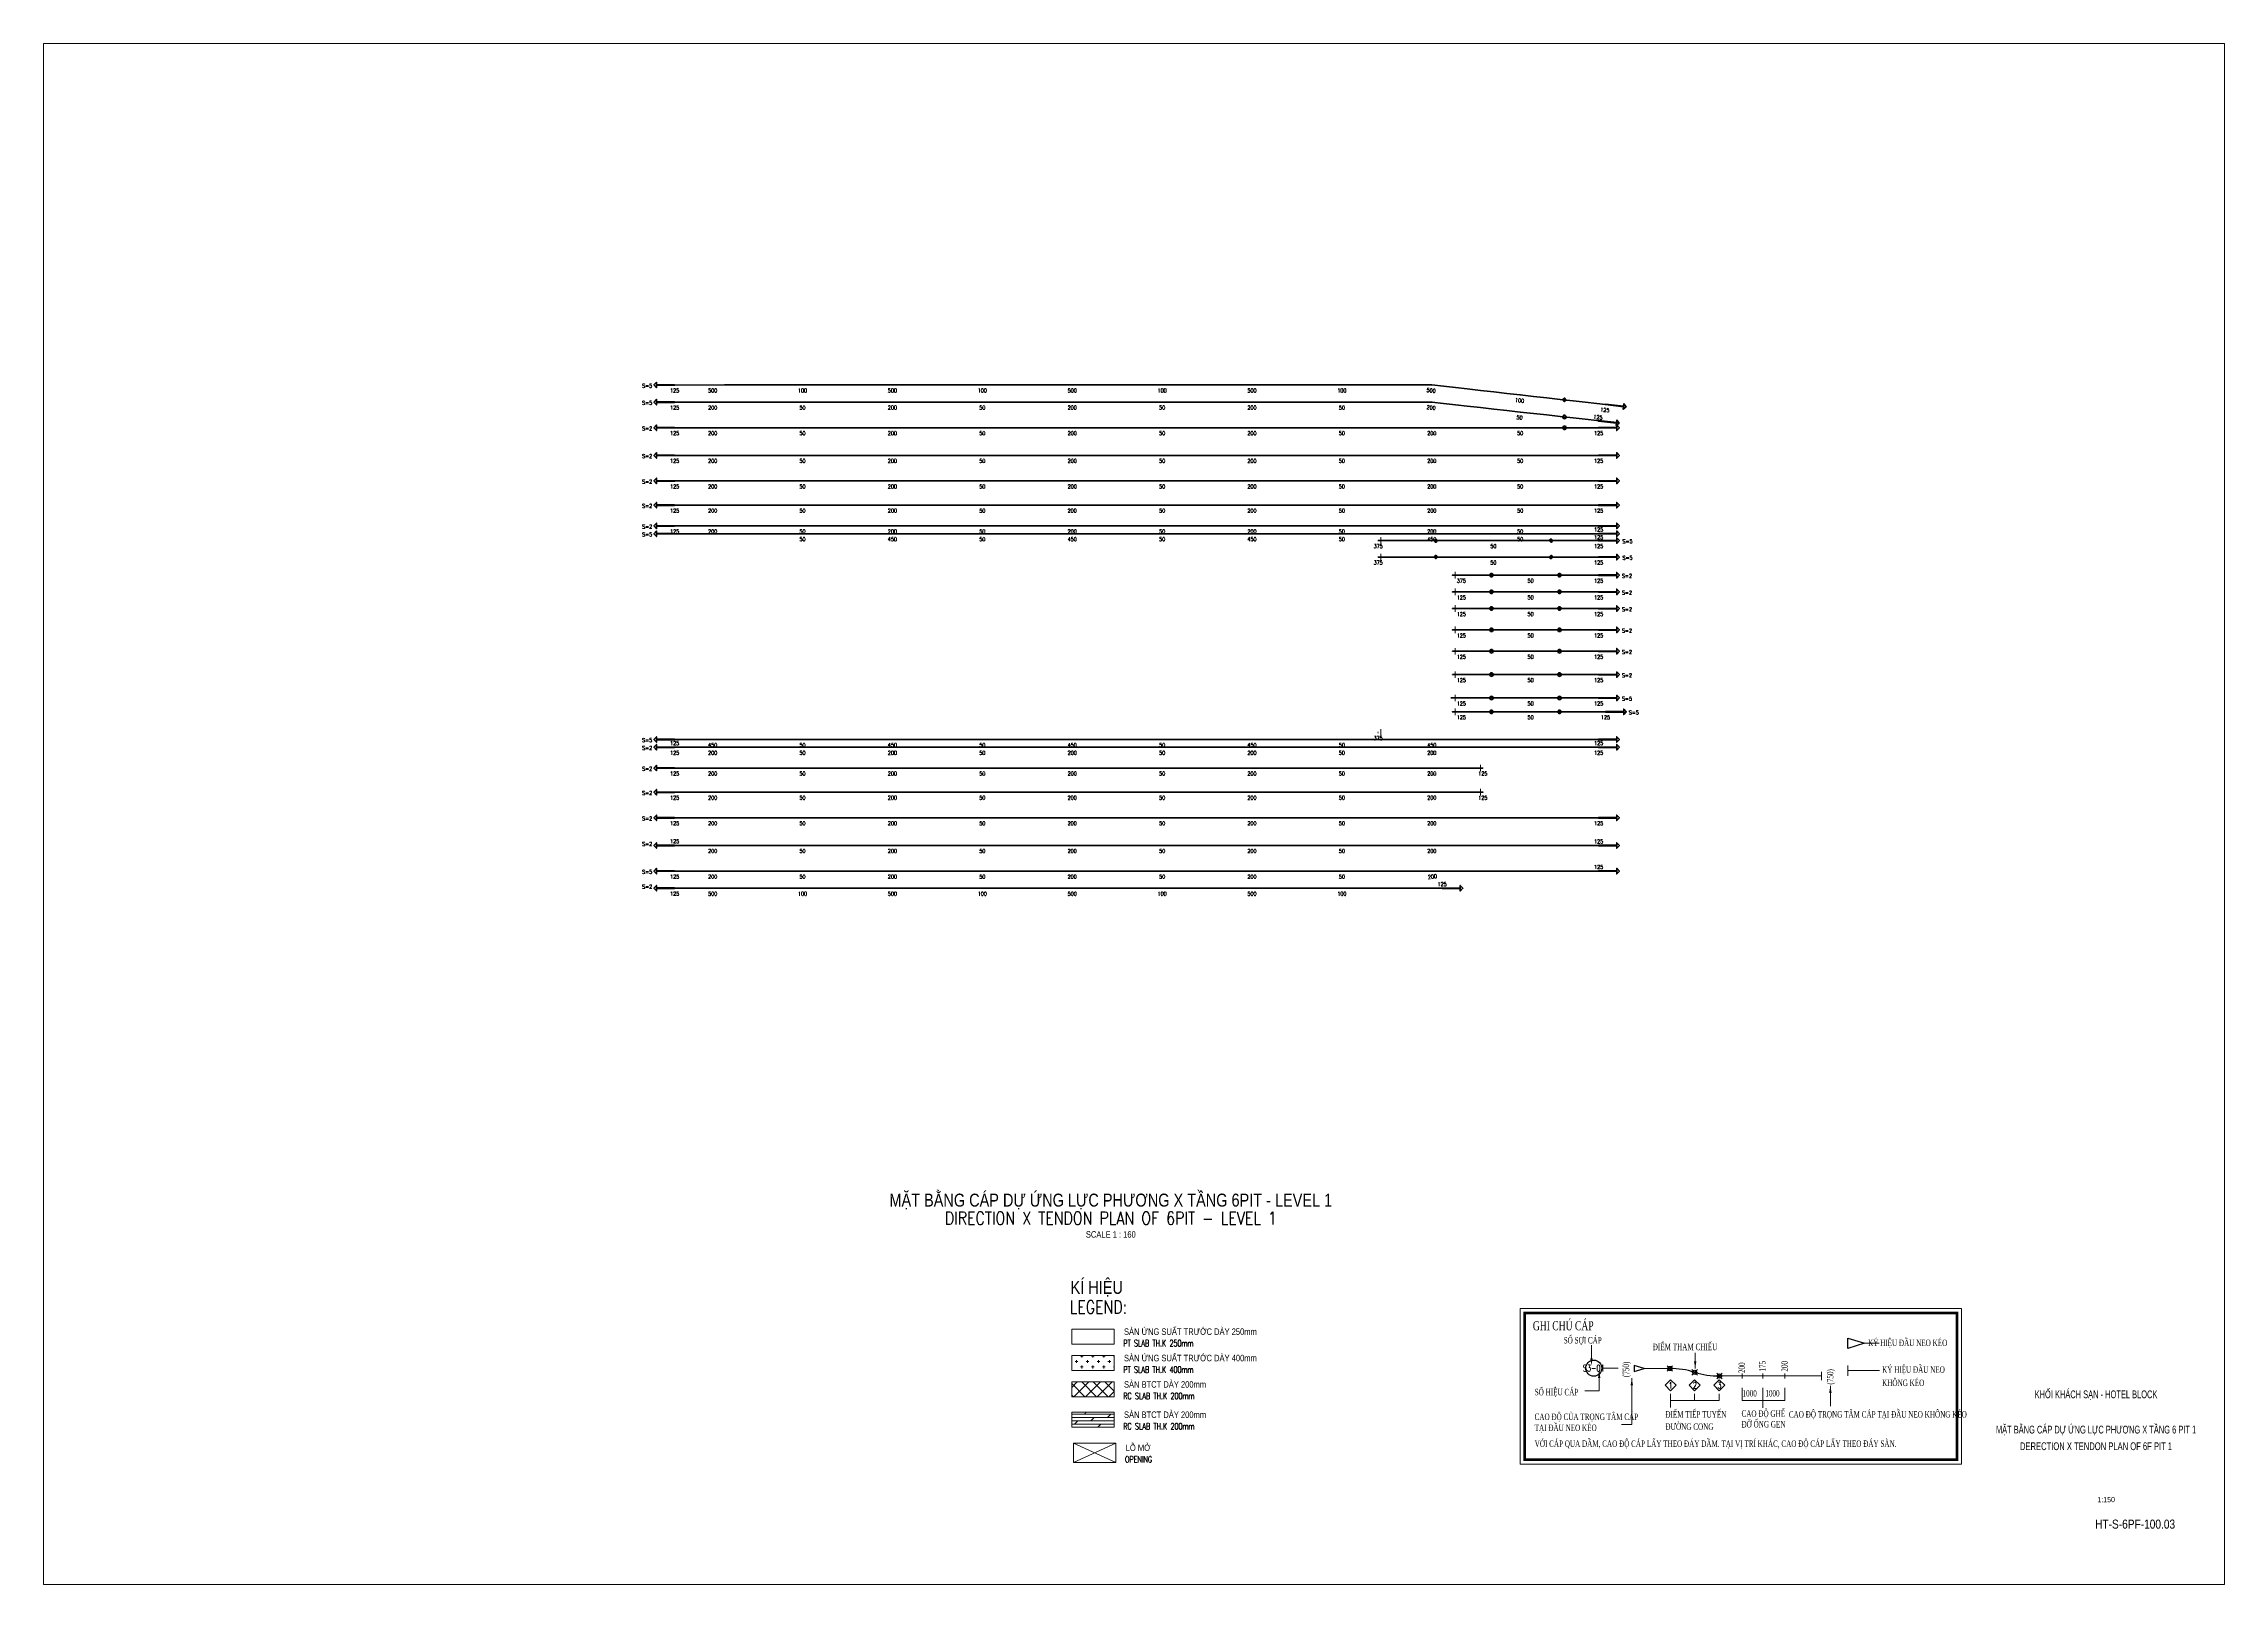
# Paper-space layout 'Layout1' of a CAD drawing. Header units: millimetres. Extents: x 0 to 841, y 0 to 594.
# The model-space entities are those that its viewports show. They can reach past a viewport. Long polylines and large blocks are cut down to what shows.
import ezdxf
from ezdxf.enums import TextEntityAlignment as Align

# ---------------------------------------------------------------- set-up
doc = ezdxf.new("R2010")
doc.units = ezdxf.units.MM
doc.linetypes.add('DASHED2', pattern=[9.525, 6.35, -3.175])
doc.layers.get('0').update_dxf_attribs({"lineweight": 20})
for name, color, linetype, lineweight in [('8.TEXT', 7, 'Continuous', 20), ('a.LEADER', 8, 'Continuous', 15), ('NDC_S-TENDON', 6, 'Continuous', 35), ('NDC_S_ANNO', 7, 'Continuous', 20), ('NDC_S_ENG TEXT', 2, 'Continuous', 20), ('NDC_S_ENG TITLE', 3, 'Continuous', 20), ('NDC_S_HATCH MATERIAL', 8, 'Continuous', 13), ('NDC_S_OPENING', 9, 'DASHED2', 13), ('NDC_S_SLAB', 2, 'Continuous', 20), ('NDC_S_TEXT SYMBOL', 7, 'Continuous', 20), ('NDC_S_VN TEXT', 7, 'Continuous', 20), ('NDC_S_VN TITLE', 6, 'Continuous', 35)]:
    doc.layers.add(name, color=color, linetype=linetype, lineweight=lineweight)
doc.layers.add('Current_plane_Column', color=7, linetype='Continuous', true_color=0x4b00ff)
for name, color, linetype in [('FREY_CHR', 7, 'Continuous'), ('FREY_TENDON', 6, 'Continuous'), ('LH', 7, 'Continuous'), ('PT-HORI', 6, 'Continuous'), ('PT-VERT', 6, 'Continuous')]:
    doc.layers.add(name, color=color, linetype=linetype)
doc.styles.add('$0$NDC_EN TXT', font='romans.shx', dxfattribs={"width": 0.8})
doc.styles.add('NDC_ANNO', font='', dxfattribs={"width": 0.8})
doc.styles.add('NDC_ARIAL', font='arial.ttf', dxfattribs={"width": 0.85})
doc.styles.add('NDC_EN TXT', font='romans.shx', dxfattribs={"width": 0.8})
doc.styles.add('NDC_VIE TXT', font='arial.ttf', dxfattribs={"width": 0.8})
doc.styles.get("Standard").update_dxf_attribs({"font": 'arial.ttf'})
doc.styles.add('T-NO', font='romans.shx', dxfattribs={"width": 0.8})
doc.styles.add('TM', font='romans.shx', dxfattribs={"width": 0.7})
doc.styles.add('Vnsimili', font='vntimeh.shx', dxfattribs={"width": 0.7})
doc.styles.get('NDC_ANNO').set_extended_font_data('Dotum')

# ---------------------------------------------------------------- blocks, each defined once
blk = doc.blocks.new('Drawing name_symbol')
at = {"layer": 'NDC_S_ENG TITLE', "style": 'NDC_EN TXT', "width": 0.8}
blk.add_attdef('SECTDET1', text='', height=5, dxfattribs=at).set_placement((0, 1.01), align=Align.CENTER)
at = {"layer": 'NDC_S_TEXT SYMBOL', "lineweight": 25, "style": 'NDC_ANNO', "width": 0.8}
blk.add_attdef('SSCALE', text='', height=2.5, dxfattribs=at).set_placement((0, -4), align=Align.CENTER)
at = {"layer": 'NDC_S_VN TITLE', "style": 'NDC_VIE TXT', "width": 0.8}
blk.add_attdef('SECTDET2', text='', height=5, dxfattribs=at).set_placement((0, 7.97), align=Align.CENTER)
blk = doc.blocks.new('TDX')
at = {"layer": 'NDC_S-TENDON', "linetype": 'Continuous'}
for points, elevation in [([(7849, 28762), (6799, 28762), (6799, 28912), (6649, 28750), (6799, 28588), (6799, 28738), (7849, 28738)], -11), ([(7850, 27771), (6800, 27771), (6800, 27921), (6650, 27759), (6800, 27597), (6800, 27747), (7850, 27747)], 20), ([(59223, 27902), (59311, 27792), (59422, 27880), (59334, 27991), (59223, 27902)], 2659), ([(59223, 26912), (59225, 26881), (59236, 26851), (59255, 26827), (59281, 26810), (59311, 26801), (59343, 26803), (59372, 26814), (59396, 26833), (59414, 26859), (59422, 26890), (59420, 26921), (59409, 26950), (59390, 26975), (59364, 26992), (59334, 27000), (59302, 26999), (59273, 26988), (59249, 26968), (59231, 26942), (59223, 26912)], 2832), ([(61299, 26667), (62342, 26551), (62325, 26402), (62493, 26546), (62362, 26724), (62345, 26575), (61301, 26691)], 2875), ([(61699, 27613), (62742, 27496), (62725, 27347), (62893, 27492), (62762, 27669), (62745, 27520), (61701, 27637)], 2875), ([(59223, 26280), (59227, 26249), (59242, 26221), (59264, 26199), (59292, 26185), (59323, 26180), (59353, 26185), (59381, 26199), (59403, 26221), (59418, 26249), (59423, 26280), (59418, 26311), (59403, 26339), (59381, 26361), (59353, 26375), (59323, 26380), (59292, 26375), (59264, 26361), (59242, 26339), (59227, 26311), (59223, 26280)], 2832), ([(61300, 26268), (62350, 26268), (62350, 26118), (62500, 26280), (62350, 26442), (62350, 26292), (61300, 26292)], 2875), ([(61300, 24668), (62350, 24668), (62350, 24518), (62500, 24680), (62350, 24842), (62350, 24692), (61300, 24692)], 2875), ([(61300, 23188), (62350, 23188), (62350, 23038), (62500, 23200), (62350, 23362), (62350, 23212), (61300, 23212)], 2875), ([(61300, 21788), (62350, 21788), (62350, 21638), (62500, 21800), (62350, 21962), (62350, 21812), (61300, 21812)], 2875), ([(61300, 20588), (62350, 20588), (62350, 20438), (62500, 20600), (62350, 20762), (62350, 20612), (61300, 20612)], 2875), ([(61300, 20138), (62350, 20138), (62350, 19988), (62500, 20150), (62350, 20312), (62350, 20162), (61300, 20162)], 2875), ([(51783, 19750), (51883, 19650), (51983, 19750), (51883, 19850), (51783, 19750)], 2691), ([(58448, 19750), (58548, 19650), (58648, 19750), (58548, 19850), (58448, 19750)], 2691), ([(61300, 19738), (62350, 19738), (62350, 19588), (62500, 19750), (62350, 19912), (62350, 19762), (61300, 19762)], 2875), ([(61300, 18788), (62350, 18788), (62350, 18638), (62500, 18800), (62350, 18962), (62350, 18812), (61300, 18812)], 2875), ([(51783, 18800), (51883, 18700), (51983, 18800), (51883, 18900), (51783, 18800)], 2691), ([(55007, 17750), (55012, 17719), (55027, 17691), (55049, 17669), (55077, 17655), (55107, 17650), (55138, 17655), (55166, 17669), (55188, 17691), (55203, 17719), (55207, 17750), (55203, 17781), (55188, 17809), (55166, 17831), (55138, 17845), (55107, 17850), (55077, 17845), (55049, 17831), (55027, 17809), (55012, 17781), (55007, 17750)], 2691), ([(58448, 18800), (58548, 18700), (58648, 18800), (58548, 18900), (58448, 18800)], 2691), ([(58942, 17750), (58947, 17719), (58962, 17691), (58984, 17669), (59012, 17655), (59042, 17650), (59073, 17655), (59101, 17669), (59123, 17691), (59138, 17719), (59142, 17750), (59138, 17781), (59123, 17809), (59101, 17831), (59073, 17845), (59042, 17850), (59012, 17845), (58984, 17831), (58962, 17809), (58947, 17781), (58942, 17750)], 2691), ([(61300, 17738), (62350, 17738), (62350, 17588), (62500, 17750), (62350, 17912), (62350, 17762), (61300, 17762)], 2875), ([(55007, 16785), (55012, 16754), (55027, 16726), (55049, 16704), (55077, 16690), (55107, 16685), (55138, 16690), (55166, 16704), (55188, 16726), (55203, 16754), (55207, 16785), (55203, 16816), (55188, 16844), (55166, 16866), (55138, 16880), (55107, 16885), (55077, 16880), (55049, 16866), (55027, 16844), (55012, 16816), (55007, 16785)], 2832), ([(58942, 16785), (58947, 16754), (58962, 16726), (58984, 16704), (59012, 16690), (59042, 16685), (59073, 16690), (59101, 16704), (59123, 16726), (59138, 16754), (59142, 16785), (59138, 16816), (59123, 16844), (59101, 16866), (59073, 16880), (59042, 16885), (59012, 16880), (58984, 16866), (58962, 16844), (58947, 16816), (58942, 16785)], 2832), ([(61300, 16773), (62350, 16773), (62350, 16623), (62500, 16785), (62350, 16947), (62350, 16797), (61300, 16797)], 2875), ([(55007, 15820), (55012, 15789), (55027, 15761), (55049, 15739), (55077, 15725), (55107, 15720), (55138, 15725), (55166, 15739), (55188, 15761), (55203, 15789), (55207, 15820), (55203, 15851), (55188, 15879), (55166, 15901), (55138, 15915), (55107, 15920), (55077, 15915), (55049, 15901), (55027, 15879), (55012, 15851), (55007, 15820)], 2831), ([(58942, 15820), (58947, 15789), (58962, 15761), (58984, 15739), (59012, 15725), (59042, 15720), (59073, 15725), (59101, 15739), (59123, 15761), (59138, 15789), (59142, 15820), (59138, 15851), (59123, 15879), (59101, 15901), (59073, 15915), (59042, 15920), (59012, 15915), (58984, 15901), (58962, 15879), (58947, 15851), (58942, 15820)], 2831), ([(61300, 15808), (62350, 15808), (62350, 15658), (62500, 15820), (62350, 15982), (62350, 15832), (61300, 15832)], 2873), ([(55007, 14585), (55012, 14554), (55027, 14526), (55049, 14504), (55077, 14490), (55107, 14485), (55138, 14490), (55166, 14504), (55188, 14526), (55203, 14554), (55207, 14585), (55203, 14616), (55188, 14644), (55166, 14666), (55138, 14680), (55107, 14685), (55077, 14680), (55049, 14666), (55027, 14644), (55012, 14616), (55007, 14585)], 2833), ([(58942, 14585), (58947, 14554), (58962, 14526), (58984, 14504), (59012, 14490), (59042, 14485), (59073, 14490), (59101, 14504), (59123, 14526), (59138, 14554), (59142, 14585), (59138, 14616), (59123, 14644), (59101, 14666), (59073, 14680), (59042, 14685), (59012, 14680), (58984, 14666), (58962, 14644), (58947, 14616), (58942, 14585)], 2833), ([(61300, 14573), (62350, 14573), (62350, 14423), (62500, 14585), (62350, 14747), (62350, 14597), (61300, 14597)], 2876), ([(55007, 13350), (55012, 13319), (55027, 13291), (55049, 13269), (55077, 13255), (55107, 13250), (55138, 13255), (55166, 13269), (55188, 13291), (55203, 13319), (55207, 13350), (55203, 13381), (55188, 13409), (55166, 13431), (55138, 13445), (55107, 13450), (55077, 13445), (55049, 13431), (55027, 13409), (55012, 13381), (55007, 13350)], 2841), ([(58942, 13350), (58947, 13319), (58962, 13291), (58984, 13269), (59012, 13255), (59042, 13250), (59073, 13255), (59101, 13269), (59123, 13291), (59138, 13319), (59142, 13350), (59138, 13381), (59123, 13409), (59101, 13431), (59073, 13445), (59042, 13450), (59012, 13445), (58984, 13431), (58962, 13409), (58947, 13381), (58942, 13350)], 2841), ([(61300, 13338), (62350, 13338), (62350, 13188), (62500, 13350), (62350, 13512), (62350, 13362), (61300, 13362)], 2883), ([(55007, 12000), (55012, 11969), (55027, 11941), (55049, 11919), (55077, 11905), (55107, 11900), (55138, 11905), (55166, 11919), (55188, 11941), (55203, 11969), (55207, 12000), (55203, 12031), (55188, 12059), (55166, 12081), (55138, 12095), (55107, 12100), (55077, 12095), (55049, 12081), (55027, 12059), (55012, 12031), (55007, 12000)], 2833), ([(58942, 12000), (58947, 11969), (58962, 11941), (58984, 11919), (59012, 11905), (59042, 11900), (59073, 11905), (59101, 11919), (59123, 11941), (59138, 11969), (59142, 12000), (59138, 12031), (59123, 12059), (59101, 12081), (59073, 12095), (59042, 12100), (59012, 12095), (58984, 12081), (58962, 12059), (58947, 12031), (58942, 12000)], 2833), ([(61300, 11988), (62350, 11988), (62350, 11838), (62500, 12000), (62350, 12162), (62350, 12012), (61300, 12012)], 2876), ([(55007, 10650), (55012, 10619), (55027, 10591), (55049, 10569), (55077, 10555), (55107, 10550), (55138, 10555), (55166, 10569), (55188, 10591), (55203, 10619), (55207, 10650), (55203, 10681), (55188, 10709), (55166, 10731), (55138, 10745), (55107, 10750), (55077, 10745), (55049, 10731), (55027, 10709), (55012, 10681), (55007, 10650)], 2632), ([(58942, 10650), (58947, 10619), (58962, 10591), (58984, 10569), (59012, 10555), (59042, 10550), (59073, 10555), (59101, 10569), (59123, 10591), (59138, 10619), (59142, 10650), (59138, 10681), (59123, 10709), (59101, 10731), (59073, 10745), (59042, 10750), (59012, 10745), (58984, 10731), (58962, 10709), (58947, 10681), (58942, 10650)], 2632), ([(61300, 10638), (62350, 10638), (62350, 10488), (62500, 10650), (62350, 10812), (62350, 10662), (61300, 10662)], 2675), ([(55007, 9850), (55012, 9819), (55027, 9791), (55049, 9769), (55077, 9755), (55107, 9750), (55138, 9755), (55166, 9769), (55188, 9791), (55203, 9819), (55207, 9850), (55203, 9881), (55188, 9909), (55166, 9931), (55138, 9945), (55107, 9950), (55077, 9945), (55049, 9931), (55027, 9909), (55012, 9881), (55007, 9850)], 2593), ([(58942, 9850), (58947, 9819), (58962, 9791), (58984, 9769), (59012, 9755), (59042, 9750), (59073, 9755), (59101, 9769), (59123, 9791), (59138, 9819), (59142, 9850), (59138, 9881), (59123, 9909), (59101, 9931), (59073, 9945), (59042, 9950), (59012, 9945), (58984, 9931), (58962, 9909), (58947, 9881), (58942, 9850)], 2593), ([(61700, 9838), (62750, 9838), (62750, 9688), (62900, 9850), (62750, 10012), (62750, 9862), (61700, 9862)], 2635), ([(61300, 8238), (62350, 8238), (62350, 8088), (62500, 8250), (62350, 8412), (62350, 8262), (61300, 8262)], 2875), ([(61300, 7788), (62350, 7788), (62350, 7638), (62500, 7800), (62350, 7962), (62350, 7812), (61300, 7812)], 2875), ([(61300, 3708), (62350, 3708), (62350, 3558), (62500, 3720), (62350, 3882), (62350, 3732), (61300, 3732)], 2875), ([(7850, 651), (6800, 651), (6800, 801), (6650, 639), (6800, 477), (6800, 627), (7850, 627)], 2971), ([(61300, 627), (62350, 627), (62350, 477), (62500, 639), (62350, 801), (62350, 651), (61300, 651)], 0), ([(7850, -337), (6800, -337), (6800, -187), (6650, -349), (6800, -511), (6800, -361), (7850, -361)], 2956)]:
    blk.add_lwpolyline(points, close=True, dxfattribs=dict(at, elevation=elevation))
for points, elevation in [([(7889, 28750, 20, 20, 0), (7869, 28784, 20, 20, 0), (7829, 28784, 20, 20, 0), (7809, 28750, 20, 20, 0), (7829, 28715, 20, 20, 0), (7869, 28715, 20, 20, 0)], -11), ([(7889, 28750, 20, 20, 0), (7869, 28784, 20, 20, 0), (7829, 28784, 20, 20, 0), (7809, 28750, 20, 20, 0), (7829, 28715, 20, 20, 0), (7869, 28715, 20, 20, 0)], -11), ([(7890, 27759, 20, 20, 0), (7870, 27794, 20, 20, 0), (7830, 27794, 20, 20, 0), (7810, 27759, 20, 20, 0), (7830, 27725, 20, 20, 0), (7870, 27725, 20, 20, 0)], 20), ([(7890, 27759, 20, 20, 0), (7870, 27794, 20, 20, 0), (7830, 27794, 20, 20, 0), (7810, 27759, 20, 20, 0), (7830, 27725, 20, 20, 0), (7870, 27725, 20, 20, 0)], 20), ([(10090, 28750, 20, 20, 0), (10070, 28785, 20, 20, 0), (10030, 28785, 20, 20, 0), (10010, 28750, 20, 20, 0), (10030, 28715, 20, 20, 0), (10070, 28715, 20, 20, 0)], 2900), ([(10090, 28750, 20, 20, 0), (10070, 28785, 20, 20, 0), (10030, 28785, 20, 20, 0), (10010, 28750, 20, 20, 0), (10030, 28715, 20, 20, 0), (10070, 28715, 20, 20, 0)], 2900), ([(10090, 28750, 20, 20, 0), (10070, 28785, 20, 20, 0), (10030, 28785, 20, 20, 0), (10010, 28750, 20, 20, 0), (10030, 28715, 20, 20, 0), (10070, 28715, 20, 20, 0)], 2900), ([(10090, 28750, 20, 20, 0), (10070, 28785, 20, 20, 0), (10030, 28785, 20, 20, 0), (10010, 28750, 20, 20, 0), (10030, 28715, 20, 20, 0), (10070, 28715, 20, 20, 0)], 2900), ([(10090, 27760, 20, 20, 0), (10070, 27794, 20, 20, 0), (10030, 27794, 20, 20, 0), (10010, 27760, 20, 20, 0), (10030, 27725, 20, 20, 0), (10070, 27725, 20, 20, 0)], 2950), ([(10090, 27760, 20, 20, 0), (10070, 27794, 20, 20, 0), (10030, 27794, 20, 20, 0), (10010, 27760, 20, 20, 0), (10030, 27725, 20, 20, 0), (10070, 27725, 20, 20, 0)], 2950), ([(10090, 27760, 20, 20, 0), (10070, 27794, 20, 20, 0), (10030, 27794, 20, 20, 0), (10010, 27760, 20, 20, 0), (10030, 27725, 20, 20, 0), (10070, 27725, 20, 20, 0)], 2950), ([(10090, 27760, 20, 20, 0), (10070, 27794, 20, 20, 0), (10030, 27794, 20, 20, 0), (10010, 27760, 20, 20, 0), (10030, 27725, 20, 20, 0), (10070, 27725, 20, 20, 0)], 2950), ([(15290, 28751, 20, 20, 0), (15270, 28786, 20, 20, 0), (15230, 28786, 20, 20, 0), (15210, 28751, 20, 20, 0), (15230, 28717, 20, 20, 0), (15270, 28717, 20, 20, 0)], 2500), ([(15290, 28751, 20, 20, 0), (15270, 28786, 20, 20, 0), (15230, 28786, 20, 20, 0), (15210, 28751, 20, 20, 0), (15230, 28717, 20, 20, 0), (15270, 28717, 20, 20, 0)], 2500), ([(15290, 27761, 20, 20, 0), (15270, 27796, 20, 20, 0), (15230, 27796, 20, 20, 0), (15210, 27761, 20, 20, 0), (15230, 27726, 20, 20, 0), (15270, 27726, 20, 20, 0)], 2800), ([(15290, 27761, 20, 20, 0), (15270, 27796, 20, 20, 0), (15230, 27796, 20, 20, 0), (15210, 27761, 20, 20, 0), (15230, 27726, 20, 20, 0), (15270, 27726, 20, 20, 0)], 2800), ([(20490, 28753, 20, 20, 0), (20470, 28787, 20, 20, 0), (20430, 28787, 20, 20, 0), (20410, 28753, 20, 20, 0), (20430, 28718, 20, 20, 0), (20470, 28718, 20, 20, 0)], 2900), ([(20490, 28753, 20, 20, 0), (20470, 28787, 20, 20, 0), (20430, 28787, 20, 20, 0), (20410, 28753, 20, 20, 0), (20430, 28718, 20, 20, 0), (20470, 28718, 20, 20, 0)], 2900), ([(20490, 28753, 20, 20, 0), (20470, 28787, 20, 20, 0), (20430, 28787, 20, 20, 0), (20410, 28753, 20, 20, 0), (20430, 28718, 20, 20, 0), (20470, 28718, 20, 20, 0)], 2900), ([(20490, 28753, 20, 20, 0), (20470, 28787, 20, 20, 0), (20430, 28787, 20, 20, 0), (20410, 28753, 20, 20, 0), (20430, 28718, 20, 20, 0), (20470, 28718, 20, 20, 0)], 2900), ([(20490, 27762, 20, 20, 0), (20470, 27797, 20, 20, 0), (20430, 27797, 20, 20, 0), (20410, 27762, 20, 20, 0), (20430, 27728, 20, 20, 0), (20470, 27728, 20, 20, 0)], 2950), ([(20490, 27762, 20, 20, 0), (20470, 27797, 20, 20, 0), (20430, 27797, 20, 20, 0), (20410, 27762, 20, 20, 0), (20430, 27728, 20, 20, 0), (20470, 27728, 20, 20, 0)], 2950), ([(20490, 27762, 20, 20, 0), (20470, 27797, 20, 20, 0), (20430, 27797, 20, 20, 0), (20410, 27762, 20, 20, 0), (20430, 27728, 20, 20, 0), (20470, 27728, 20, 20, 0)], 2950), ([(20490, 27762, 20, 20, 0), (20470, 27797, 20, 20, 0), (20430, 27797, 20, 20, 0), (20410, 27762, 20, 20, 0), (20430, 27728, 20, 20, 0), (20470, 27728, 20, 20, 0)], 2950), ([(25690, 28753, 20, 20, 0), (25670, 28787, 20, 20, 0), (25630, 28787, 20, 20, 0), (25610, 28753, 20, 20, 0), (25630, 28718, 20, 20, 0), (25670, 28718, 20, 20, 0)], 2500), ([(25690, 28753, 20, 20, 0), (25670, 28787, 20, 20, 0), (25630, 28787, 20, 20, 0), (25610, 28753, 20, 20, 0), (25630, 28718, 20, 20, 0), (25670, 28718, 20, 20, 0)], 2500), ([(25690, 27762, 20, 20, 0), (25670, 27797, 20, 20, 0), (25630, 27797, 20, 20, 0), (25610, 27762, 20, 20, 0), (25630, 27728, 20, 20, 0), (25670, 27728, 20, 20, 0)], 2800), ([(25690, 27762, 20, 20, 0), (25670, 27797, 20, 20, 0), (25630, 27797, 20, 20, 0), (25610, 27762, 20, 20, 0), (25630, 27728, 20, 20, 0), (25670, 27728, 20, 20, 0)], 2800), ([(30890, 28753, 20, 20, 0), (30870, 28787, 20, 20, 0), (30830, 28787, 20, 20, 0), (30810, 28753, 20, 20, 0), (30830, 28718, 20, 20, 0), (30870, 28718, 20, 20, 0)], 2900), ([(30890, 28753, 20, 20, 0), (30870, 28787, 20, 20, 0), (30830, 28787, 20, 20, 0), (30810, 28753, 20, 20, 0), (30830, 28718, 20, 20, 0), (30870, 28718, 20, 20, 0)], 2900), ([(30890, 28753, 20, 20, 0), (30870, 28787, 20, 20, 0), (30830, 28787, 20, 20, 0), (30810, 28753, 20, 20, 0), (30830, 28718, 20, 20, 0), (30870, 28718, 20, 20, 0)], 2900), ([(30890, 28753, 20, 20, 0), (30870, 28787, 20, 20, 0), (30830, 28787, 20, 20, 0), (30810, 28753, 20, 20, 0), (30830, 28718, 20, 20, 0), (30870, 28718, 20, 20, 0)], 2900), ([(30890, 27762, 20, 20, 0), (30870, 27797, 20, 20, 0), (30830, 27797, 20, 20, 0), (30810, 27762, 20, 20, 0), (30830, 27728, 20, 20, 0), (30870, 27728, 20, 20, 0)], 2950), ([(30890, 27762, 20, 20, 0), (30870, 27797, 20, 20, 0), (30830, 27797, 20, 20, 0), (30810, 27762, 20, 20, 0), (30830, 27728, 20, 20, 0), (30870, 27728, 20, 20, 0)], 2950), ([(30890, 27762, 20, 20, 0), (30870, 27797, 20, 20, 0), (30830, 27797, 20, 20, 0), (30810, 27762, 20, 20, 0), (30830, 27728, 20, 20, 0), (30870, 27728, 20, 20, 0)], 2950), ([(30890, 27762, 20, 20, 0), (30870, 27797, 20, 20, 0), (30830, 27797, 20, 20, 0), (30810, 27762, 20, 20, 0), (30830, 27728, 20, 20, 0), (30870, 27728, 20, 20, 0)], 2950), ([(36090, 28753, 20, 20, 0), (36070, 28787, 20, 20, 0), (36030, 28787, 20, 20, 0), (36010, 28753, 20, 20, 0), (36030, 28718, 20, 20, 0), (36070, 28718, 20, 20, 0)], 2500), ([(36090, 28753, 20, 20, 0), (36070, 28787, 20, 20, 0), (36030, 28787, 20, 20, 0), (36010, 28753, 20, 20, 0), (36030, 28718, 20, 20, 0), (36070, 28718, 20, 20, 0)], 2500), ([(36090, 27762, 20, 20, 0), (36070, 27797, 20, 20, 0), (36030, 27797, 20, 20, 0), (36010, 27762, 20, 20, 0), (36030, 27728, 20, 20, 0), (36070, 27728, 20, 20, 0)], 2800), ([(36090, 27762, 20, 20, 0), (36070, 27797, 20, 20, 0), (36030, 27797, 20, 20, 0), (36010, 27762, 20, 20, 0), (36030, 27728, 20, 20, 0), (36070, 27728, 20, 20, 0)], 2800), ([(41290, 28753, 20, 20, 0), (41270, 28787, 20, 20, 0), (41230, 28787, 20, 20, 0), (41210, 28753, 20, 20, 0), (41230, 28718, 20, 20, 0), (41270, 28718, 20, 20, 0)], 2900), ([(41290, 28753, 20, 20, 0), (41270, 28787, 20, 20, 0), (41230, 28787, 20, 20, 0), (41210, 28753, 20, 20, 0), (41230, 28718, 20, 20, 0), (41270, 28718, 20, 20, 0)], 2900), ([(41290, 28753, 20, 20, 0), (41270, 28787, 20, 20, 0), (41230, 28787, 20, 20, 0), (41210, 28753, 20, 20, 0), (41230, 28718, 20, 20, 0), (41270, 28718, 20, 20, 0)], 2900), ([(41290, 28753, 20, 20, 0), (41270, 28787, 20, 20, 0), (41230, 28787, 20, 20, 0), (41210, 28753, 20, 20, 0), (41230, 28718, 20, 20, 0), (41270, 28718, 20, 20, 0)], 2900), ([(41290, 27762, 20, 20, 0), (41270, 27797, 20, 20, 0), (41230, 27797, 20, 20, 0), (41210, 27762, 20, 20, 0), (41230, 27728, 20, 20, 0), (41270, 27728, 20, 20, 0)], 2950), ([(41290, 27762, 20, 20, 0), (41270, 27797, 20, 20, 0), (41230, 27797, 20, 20, 0), (41210, 27762, 20, 20, 0), (41230, 27728, 20, 20, 0), (41270, 27728, 20, 20, 0)], 2950), ([(41290, 27762, 20, 20, 0), (41270, 27797, 20, 20, 0), (41230, 27797, 20, 20, 0), (41210, 27762, 20, 20, 0), (41230, 27728, 20, 20, 0), (41270, 27728, 20, 20, 0)], 2950), ([(41290, 27762, 20, 20, 0), (41270, 27797, 20, 20, 0), (41230, 27797, 20, 20, 0), (41210, 27762, 20, 20, 0), (41230, 27728, 20, 20, 0), (41270, 27728, 20, 20, 0)], 2950), ([(46490, 28751, 20, 20, 0), (46470, 28786, 20, 20, 0), (46430, 28786, 20, 20, 0), (46410, 28751, 20, 20, 0), (46430, 28717, 20, 20, 0), (46470, 28717, 20, 20, 0)], 2500), ([(46490, 28751, 20, 20, 0), (46470, 28786, 20, 20, 0), (46430, 28786, 20, 20, 0), (46410, 28751, 20, 20, 0), (46430, 28717, 20, 20, 0), (46470, 28717, 20, 20, 0)], 2500), ([(46490, 27761, 20, 20, 0), (46470, 27796, 20, 20, 0), (46430, 27796, 20, 20, 0), (46410, 27761, 20, 20, 0), (46430, 27726, 20, 20, 0), (46470, 27726, 20, 20, 0)], 2800), ([(46490, 27761, 20, 20, 0), (46470, 27796, 20, 20, 0), (46430, 27796, 20, 20, 0), (46410, 27761, 20, 20, 0), (46430, 27726, 20, 20, 0), (46470, 27726, 20, 20, 0)], 2800), ([(51690, 28750, 20, 20, 0), (51670, 28785, 20, 20, 0), (51630, 28785, 20, 20, 0), (51610, 28750, 20, 20, 0), (51630, 28715, 20, 20, 0), (51670, 28715, 20, 20, 0)], 2900), ([(51690, 28750, 20, 20, 0), (51670, 28785, 20, 20, 0), (51630, 28785, 20, 20, 0), (51610, 28750, 20, 20, 0), (51630, 28715, 20, 20, 0), (51670, 28715, 20, 20, 0)], 2900), ([(51690, 28750, 20, 20, 0), (51670, 28785, 20, 20, 0), (51630, 28785, 20, 20, 0), (51610, 28750, 20, 20, 0), (51630, 28715, 20, 20, 0), (51670, 28715, 20, 20, 0)], 2900), ([(51690, 28750, 20, 20, 0), (51670, 28785, 20, 20, 0), (51630, 28785, 20, 20, 0), (51610, 28750, 20, 20, 0), (51630, 28715, 20, 20, 0), (51670, 28715, 20, 20, 0)], 2900), ([(51690, 27760, 20, 20, 0), (51670, 27794, 20, 20, 0), (51630, 27794, 20, 20, 0), (51610, 27760, 20, 20, 0), (51630, 27725, 20, 20, 0), (51670, 27725, 20, 20, 0)], 2950), ([(51690, 27760, 20, 20, 0), (51670, 27794, 20, 20, 0), (51630, 27794, 20, 20, 0), (51610, 27760, 20, 20, 0), (51630, 27725, 20, 20, 0), (51670, 27725, 20, 20, 0)], 2950), ([(51690, 27760, 20, 20, 0), (51670, 27794, 20, 20, 0), (51630, 27794, 20, 20, 0), (51610, 27760, 20, 20, 0), (51630, 27725, 20, 20, 0), (51670, 27725, 20, 20, 0)], 2950), ([(51690, 27760, 20, 20, 0), (51670, 27794, 20, 20, 0), (51630, 27794, 20, 20, 0), (51610, 27760, 20, 20, 0), (51630, 27725, 20, 20, 0), (51670, 27725, 20, 20, 0)], 2950), ([(56805, 28177, 20, 20, 0), (56785, 28212, 20, 20, 0), (56745, 28212, 20, 20, 0), (56725, 28177, 20, 20, 0), (56745, 28143, 20, 20, 0), (56785, 28143, 20, 20, 0)], 2500), ([(56805, 28177, 20, 20, 0), (56785, 28212, 20, 20, 0), (56745, 28212, 20, 20, 0), (56725, 28177, 20, 20, 0), (56745, 28143, 20, 20, 0), (56785, 28143, 20, 20, 0)], 2500), ([(56805, 27187, 20, 20, 0), (56785, 27222, 20, 20, 0), (56745, 27222, 20, 20, 0), (56725, 27187, 20, 20, 0), (56745, 27152, 20, 20, 0), (56785, 27152, 20, 20, 0)], 2800), ([(56805, 27187, 20, 20, 0), (56785, 27222, 20, 20, 0), (56745, 27222, 20, 20, 0), (56725, 27187, 20, 20, 0), (56745, 27152, 20, 20, 0), (56785, 27152, 20, 20, 0)], 2800), ([(61340, 26679, 20, 20, 0), (61320, 26714, 20, 20, 0), (61280, 26714, 20, 20, 0), (61260, 26679, 20, 20, 0), (61280, 26645, 20, 20, 0), (61320, 26645, 20, 20, 0)], 2875), ([(61340, 26679, 20, 20, 0), (61320, 26714, 20, 20, 0), (61280, 26714, 20, 20, 0), (61260, 26679, 20, 20, 0), (61280, 26645, 20, 20, 0), (61320, 26645, 20, 20, 0)], 2875), ([(61740, 27625, 20, 20, 0), (61720, 27660, 20, 20, 0), (61680, 27660, 20, 20, 0), (61660, 27625, 20, 20, 0), (61680, 27590, 20, 20, 0), (61720, 27590, 20, 20, 0)], 2875), ([(61740, 27625, 20, 20, 0), (61720, 27660, 20, 20, 0), (61680, 27660, 20, 20, 0), (61660, 27625, 20, 20, 0), (61680, 27590, 20, 20, 0), (61720, 27590, 20, 20, 0)], 2875), ([(10090, 26280, 20, 20, 0), (10070, 26315, 20, 20, 0), (10030, 26315, 20, 20, 0), (10010, 26280, 20, 20, 0), (10030, 26245, 20, 20, 0), (10070, 26245, 20, 20, 0)], 2950), ([(10090, 26280, 20, 20, 0), (10070, 26315, 20, 20, 0), (10030, 26315, 20, 20, 0), (10010, 26280, 20, 20, 0), (10030, 26245, 20, 20, 0), (10070, 26245, 20, 20, 0)], 2950), ([(10090, 26280, 20, 20, 0), (10070, 26315, 20, 20, 0), (10030, 26315, 20, 20, 0), (10010, 26280, 20, 20, 0), (10030, 26245, 20, 20, 0), (10070, 26245, 20, 20, 0)], 2950), ([(10090, 26280, 20, 20, 0), (10070, 26315, 20, 20, 0), (10030, 26315, 20, 20, 0), (10010, 26280, 20, 20, 0), (10030, 26245, 20, 20, 0), (10070, 26245, 20, 20, 0)], 2950), ([(15290, 26280, 20, 20, 0), (15270, 26315, 20, 20, 0), (15230, 26315, 20, 20, 0), (15210, 26280, 20, 20, 0), (15230, 26245, 20, 20, 0), (15270, 26245, 20, 20, 0)], 2800), ([(15290, 26280, 20, 20, 0), (15270, 26315, 20, 20, 0), (15230, 26315, 20, 20, 0), (15210, 26280, 20, 20, 0), (15230, 26245, 20, 20, 0), (15270, 26245, 20, 20, 0)], 2800), ([(20490, 26280, 20, 20, 0), (20470, 26315, 20, 20, 0), (20430, 26315, 20, 20, 0), (20410, 26280, 20, 20, 0), (20430, 26245, 20, 20, 0), (20470, 26245, 20, 20, 0)], 2950), ([(20490, 26280, 20, 20, 0), (20470, 26315, 20, 20, 0), (20430, 26315, 20, 20, 0), (20410, 26280, 20, 20, 0), (20430, 26245, 20, 20, 0), (20470, 26245, 20, 20, 0)], 2950), ([(20490, 26280, 20, 20, 0), (20470, 26315, 20, 20, 0), (20430, 26315, 20, 20, 0), (20410, 26280, 20, 20, 0), (20430, 26245, 20, 20, 0), (20470, 26245, 20, 20, 0)], 2950), ([(20490, 26280, 20, 20, 0), (20470, 26315, 20, 20, 0), (20430, 26315, 20, 20, 0), (20410, 26280, 20, 20, 0), (20430, 26245, 20, 20, 0), (20470, 26245, 20, 20, 0)], 2950), ([(25690, 26280, 20, 20, 0), (25670, 26315, 20, 20, 0), (25630, 26315, 20, 20, 0), (25610, 26280, 20, 20, 0), (25630, 26245, 20, 20, 0), (25670, 26245, 20, 20, 0)], 2800), ([(25690, 26280, 20, 20, 0), (25670, 26315, 20, 20, 0), (25630, 26315, 20, 20, 0), (25610, 26280, 20, 20, 0), (25630, 26245, 20, 20, 0), (25670, 26245, 20, 20, 0)], 2800), ([(30890, 26280, 20, 20, 0), (30870, 26315, 20, 20, 0), (30830, 26315, 20, 20, 0), (30810, 26280, 20, 20, 0), (30830, 26245, 20, 20, 0), (30870, 26245, 20, 20, 0)], 2950), ([(30890, 26280, 20, 20, 0), (30870, 26315, 20, 20, 0), (30830, 26315, 20, 20, 0), (30810, 26280, 20, 20, 0), (30830, 26245, 20, 20, 0), (30870, 26245, 20, 20, 0)], 2950), ([(30890, 26280, 20, 20, 0), (30870, 26315, 20, 20, 0), (30830, 26315, 20, 20, 0), (30810, 26280, 20, 20, 0), (30830, 26245, 20, 20, 0), (30870, 26245, 20, 20, 0)], 2950), ([(30890, 26280, 20, 20, 0), (30870, 26315, 20, 20, 0), (30830, 26315, 20, 20, 0), (30810, 26280, 20, 20, 0), (30830, 26245, 20, 20, 0), (30870, 26245, 20, 20, 0)], 2950), ([(36090, 26280, 20, 20, 0), (36070, 26315, 20, 20, 0), (36030, 26315, 20, 20, 0), (36010, 26280, 20, 20, 0), (36030, 26245, 20, 20, 0), (36070, 26245, 20, 20, 0)], 2800), ([(36090, 26280, 20, 20, 0), (36070, 26315, 20, 20, 0), (36030, 26315, 20, 20, 0), (36010, 26280, 20, 20, 0), (36030, 26245, 20, 20, 0), (36070, 26245, 20, 20, 0)], 2800), ([(41290, 26280, 20, 20, 0), (41270, 26315, 20, 20, 0), (41230, 26315, 20, 20, 0), (41210, 26280, 20, 20, 0), (41230, 26245, 20, 20, 0), (41270, 26245, 20, 20, 0)], 2950), ([(41290, 26280, 20, 20, 0), (41270, 26315, 20, 20, 0), (41230, 26315, 20, 20, 0), (41210, 26280, 20, 20, 0), (41230, 26245, 20, 20, 0), (41270, 26245, 20, 20, 0)], 2950), ([(41290, 26280, 20, 20, 0), (41270, 26315, 20, 20, 0), (41230, 26315, 20, 20, 0), (41210, 26280, 20, 20, 0), (41230, 26245, 20, 20, 0), (41270, 26245, 20, 20, 0)], 2950), ([(41290, 26280, 20, 20, 0), (41270, 26315, 20, 20, 0), (41230, 26315, 20, 20, 0), (41210, 26280, 20, 20, 0), (41230, 26245, 20, 20, 0), (41270, 26245, 20, 20, 0)], 2950), ([(46490, 26280, 20, 20, 0), (46470, 26315, 20, 20, 0), (46430, 26315, 20, 20, 0), (46410, 26280, 20, 20, 0), (46430, 26245, 20, 20, 0), (46470, 26245, 20, 20, 0)], 2800), ([(46490, 26280, 20, 20, 0), (46470, 26315, 20, 20, 0), (46430, 26315, 20, 20, 0), (46410, 26280, 20, 20, 0), (46430, 26245, 20, 20, 0), (46470, 26245, 20, 20, 0)], 2800), ([(51690, 26280, 20, 20, 0), (51670, 26315, 20, 20, 0), (51630, 26315, 20, 20, 0), (51610, 26280, 20, 20, 0), (51630, 26245, 20, 20, 0), (51670, 26245, 20, 20, 0)], 2950), ([(51690, 26280, 20, 20, 0), (51670, 26315, 20, 20, 0), (51630, 26315, 20, 20, 0), (51610, 26280, 20, 20, 0), (51630, 26245, 20, 20, 0), (51670, 26245, 20, 20, 0)], 2950), ([(51690, 26280, 20, 20, 0), (51670, 26315, 20, 20, 0), (51630, 26315, 20, 20, 0), (51610, 26280, 20, 20, 0), (51630, 26245, 20, 20, 0), (51670, 26245, 20, 20, 0)], 2950), ([(51690, 26280, 20, 20, 0), (51670, 26315, 20, 20, 0), (51630, 26315, 20, 20, 0), (51610, 26280, 20, 20, 0), (51630, 26245, 20, 20, 0), (51670, 26245, 20, 20, 0)], 2950), ([(56805, 26280, 20, 20, 0), (56785, 26315, 20, 20, 0), (56745, 26315, 20, 20, 0), (56725, 26280, 20, 20, 0), (56745, 26245, 20, 20, 0), (56785, 26245, 20, 20, 0)], 2800), ([(56805, 26280, 20, 20, 0), (56785, 26315, 20, 20, 0), (56745, 26315, 20, 20, 0), (56725, 26280, 20, 20, 0), (56745, 26245, 20, 20, 0), (56785, 26245, 20, 20, 0)], 2800), ([(61340, 26280, 20, 20, 0), (61320, 26315, 20, 20, 0), (61280, 26315, 20, 20, 0), (61260, 26280, 20, 20, 0), (61280, 26245, 20, 20, 0), (61320, 26245, 20, 20, 0)], 2875), ([(61340, 26280, 20, 20, 0), (61320, 26315, 20, 20, 0), (61280, 26315, 20, 20, 0), (61260, 26280, 20, 20, 0), (61280, 26245, 20, 20, 0), (61320, 26245, 20, 20, 0)], 2875), ([(10090, 24680, 20, 20, 0), (10070, 24715, 20, 20, 0), (10030, 24715, 20, 20, 0), (10010, 24680, 20, 20, 0), (10030, 24645, 20, 20, 0), (10070, 24645, 20, 20, 0)], 2950), ([(10090, 24680, 20, 20, 0), (10070, 24715, 20, 20, 0), (10030, 24715, 20, 20, 0), (10010, 24680, 20, 20, 0), (10030, 24645, 20, 20, 0), (10070, 24645, 20, 20, 0)], 2950), ([(10090, 24680, 20, 20, 0), (10070, 24715, 20, 20, 0), (10030, 24715, 20, 20, 0), (10010, 24680, 20, 20, 0), (10030, 24645, 20, 20, 0), (10070, 24645, 20, 20, 0)], 2950), ([(10090, 24680, 20, 20, 0), (10070, 24715, 20, 20, 0), (10030, 24715, 20, 20, 0), (10010, 24680, 20, 20, 0), (10030, 24645, 20, 20, 0), (10070, 24645, 20, 20, 0)], 2950), ([(15290, 24680, 20, 20, 0), (15270, 24715, 20, 20, 0), (15230, 24715, 20, 20, 0), (15210, 24680, 20, 20, 0), (15230, 24645, 20, 20, 0), (15270, 24645, 20, 20, 0)], 2800), ([(15290, 24680, 20, 20, 0), (15270, 24715, 20, 20, 0), (15230, 24715, 20, 20, 0), (15210, 24680, 20, 20, 0), (15230, 24645, 20, 20, 0), (15270, 24645, 20, 20, 0)], 2800), ([(20490, 24680, 20, 20, 0), (20470, 24715, 20, 20, 0), (20430, 24715, 20, 20, 0), (20410, 24680, 20, 20, 0), (20430, 24645, 20, 20, 0), (20470, 24645, 20, 20, 0)], 2950), ([(20490, 24680, 20, 20, 0), (20470, 24715, 20, 20, 0), (20430, 24715, 20, 20, 0), (20410, 24680, 20, 20, 0), (20430, 24645, 20, 20, 0), (20470, 24645, 20, 20, 0)], 2950), ([(20490, 24680, 20, 20, 0), (20470, 24715, 20, 20, 0), (20430, 24715, 20, 20, 0), (20410, 24680, 20, 20, 0), (20430, 24645, 20, 20, 0), (20470, 24645, 20, 20, 0)], 2950), ([(20490, 24680, 20, 20, 0), (20470, 24715, 20, 20, 0), (20430, 24715, 20, 20, 0), (20410, 24680, 20, 20, 0), (20430, 24645, 20, 20, 0), (20470, 24645, 20, 20, 0)], 2950), ([(25690, 24680, 20, 20, 0), (25670, 24715, 20, 20, 0), (25630, 24715, 20, 20, 0), (25610, 24680, 20, 20, 0), (25630, 24645, 20, 20, 0), (25670, 24645, 20, 20, 0)], 2800), ([(25690, 24680, 20, 20, 0), (25670, 24715, 20, 20, 0), (25630, 24715, 20, 20, 0), (25610, 24680, 20, 20, 0), (25630, 24645, 20, 20, 0), (25670, 24645, 20, 20, 0)], 2800), ([(30890, 24680, 20, 20, 0), (30870, 24715, 20, 20, 0), (30830, 24715, 20, 20, 0), (30810, 24680, 20, 20, 0), (30830, 24645, 20, 20, 0), (30870, 24645, 20, 20, 0)], 2950), ([(30890, 24680, 20, 20, 0), (30870, 24715, 20, 20, 0), (30830, 24715, 20, 20, 0), (30810, 24680, 20, 20, 0), (30830, 24645, 20, 20, 0), (30870, 24645, 20, 20, 0)], 2950), ([(30890, 24680, 20, 20, 0), (30870, 24715, 20, 20, 0), (30830, 24715, 20, 20, 0), (30810, 24680, 20, 20, 0), (30830, 24645, 20, 20, 0), (30870, 24645, 20, 20, 0)], 2950), ([(30890, 24680, 20, 20, 0), (30870, 24715, 20, 20, 0), (30830, 24715, 20, 20, 0), (30810, 24680, 20, 20, 0), (30830, 24645, 20, 20, 0), (30870, 24645, 20, 20, 0)], 2950), ([(36090, 24680, 20, 20, 0), (36070, 24715, 20, 20, 0), (36030, 24715, 20, 20, 0), (36010, 24680, 20, 20, 0), (36030, 24645, 20, 20, 0), (36070, 24645, 20, 20, 0)], 2800), ([(36090, 24680, 20, 20, 0), (36070, 24715, 20, 20, 0), (36030, 24715, 20, 20, 0), (36010, 24680, 20, 20, 0), (36030, 24645, 20, 20, 0), (36070, 24645, 20, 20, 0)], 2800), ([(41290, 24680, 20, 20, 0), (41270, 24715, 20, 20, 0), (41230, 24715, 20, 20, 0), (41210, 24680, 20, 20, 0), (41230, 24645, 20, 20, 0), (41270, 24645, 20, 20, 0)], 2950), ([(41290, 24680, 20, 20, 0), (41270, 24715, 20, 20, 0), (41230, 24715, 20, 20, 0), (41210, 24680, 20, 20, 0), (41230, 24645, 20, 20, 0), (41270, 24645, 20, 20, 0)], 2950), ([(41290, 24680, 20, 20, 0), (41270, 24715, 20, 20, 0), (41230, 24715, 20, 20, 0), (41210, 24680, 20, 20, 0), (41230, 24645, 20, 20, 0), (41270, 24645, 20, 20, 0)], 2950), ([(41290, 24680, 20, 20, 0), (41270, 24715, 20, 20, 0), (41230, 24715, 20, 20, 0), (41210, 24680, 20, 20, 0), (41230, 24645, 20, 20, 0), (41270, 24645, 20, 20, 0)], 2950), ([(46490, 24680, 20, 20, 0), (46470, 24715, 20, 20, 0), (46430, 24715, 20, 20, 0), (46410, 24680, 20, 20, 0), (46430, 24645, 20, 20, 0), (46470, 24645, 20, 20, 0)], 2800), ([(46490, 24680, 20, 20, 0), (46470, 24715, 20, 20, 0), (46430, 24715, 20, 20, 0), (46410, 24680, 20, 20, 0), (46430, 24645, 20, 20, 0), (46470, 24645, 20, 20, 0)], 2800), ([(51690, 24680, 20, 20, 0), (51670, 24715, 20, 20, 0), (51630, 24715, 20, 20, 0), (51610, 24680, 20, 20, 0), (51630, 24645, 20, 20, 0), (51670, 24645, 20, 20, 0)], 2950), ([(51690, 24680, 20, 20, 0), (51670, 24715, 20, 20, 0), (51630, 24715, 20, 20, 0), (51610, 24680, 20, 20, 0), (51630, 24645, 20, 20, 0), (51670, 24645, 20, 20, 0)], 2950), ([(51690, 24680, 20, 20, 0), (51670, 24715, 20, 20, 0), (51630, 24715, 20, 20, 0), (51610, 24680, 20, 20, 0), (51630, 24645, 20, 20, 0), (51670, 24645, 20, 20, 0)], 2950), ([(51690, 24680, 20, 20, 0), (51670, 24715, 20, 20, 0), (51630, 24715, 20, 20, 0), (51610, 24680, 20, 20, 0), (51630, 24645, 20, 20, 0), (51670, 24645, 20, 20, 0)], 2950), ([(56805, 24680, 20, 20, 0), (56785, 24715, 20, 20, 0), (56745, 24715, 20, 20, 0), (56725, 24680, 20, 20, 0), (56745, 24645, 20, 20, 0), (56785, 24645, 20, 20, 0)], 2800), ([(56805, 24680, 20, 20, 0), (56785, 24715, 20, 20, 0), (56745, 24715, 20, 20, 0), (56725, 24680, 20, 20, 0), (56745, 24645, 20, 20, 0), (56785, 24645, 20, 20, 0)], 2800), ([(61340, 24680, 20, 20, 0), (61320, 24715, 20, 20, 0), (61280, 24715, 20, 20, 0), (61260, 24680, 20, 20, 0), (61280, 24645, 20, 20, 0), (61320, 24645, 20, 20, 0)], 2875), ([(61340, 24680, 20, 20, 0), (61320, 24715, 20, 20, 0), (61280, 24715, 20, 20, 0), (61260, 24680, 20, 20, 0), (61280, 24645, 20, 20, 0), (61320, 24645, 20, 20, 0)], 2875), ([(10090, 23200, 20, 20, 0), (10070, 23235, 20, 20, 0), (10030, 23235, 20, 20, 0), (10010, 23200, 20, 20, 0), (10030, 23165, 20, 20, 0), (10070, 23165, 20, 20, 0)], 2950), ([(10090, 23200, 20, 20, 0), (10070, 23235, 20, 20, 0), (10030, 23235, 20, 20, 0), (10010, 23200, 20, 20, 0), (10030, 23165, 20, 20, 0), (10070, 23165, 20, 20, 0)], 2950), ([(10090, 23200, 20, 20, 0), (10070, 23235, 20, 20, 0), (10030, 23235, 20, 20, 0), (10010, 23200, 20, 20, 0), (10030, 23165, 20, 20, 0), (10070, 23165, 20, 20, 0)], 2950), ([(10090, 23200, 20, 20, 0), (10070, 23235, 20, 20, 0), (10030, 23235, 20, 20, 0), (10010, 23200, 20, 20, 0), (10030, 23165, 20, 20, 0), (10070, 23165, 20, 20, 0)], 2950), ([(15290, 23200, 20, 20, 0), (15270, 23235, 20, 20, 0), (15230, 23235, 20, 20, 0), (15210, 23200, 20, 20, 0), (15230, 23165, 20, 20, 0), (15270, 23165, 20, 20, 0)], 2800), ([(15290, 23200, 20, 20, 0), (15270, 23235, 20, 20, 0), (15230, 23235, 20, 20, 0), (15210, 23200, 20, 20, 0), (15230, 23165, 20, 20, 0), (15270, 23165, 20, 20, 0)], 2800), ([(20490, 23200, 20, 20, 0), (20470, 23235, 20, 20, 0), (20430, 23235, 20, 20, 0), (20410, 23200, 20, 20, 0), (20430, 23165, 20, 20, 0), (20470, 23165, 20, 20, 0)], 2950), ([(20490, 23200, 20, 20, 0), (20470, 23235, 20, 20, 0), (20430, 23235, 20, 20, 0), (20410, 23200, 20, 20, 0), (20430, 23165, 20, 20, 0), (20470, 23165, 20, 20, 0)], 2950), ([(20490, 23200, 20, 20, 0), (20470, 23235, 20, 20, 0), (20430, 23235, 20, 20, 0), (20410, 23200, 20, 20, 0), (20430, 23165, 20, 20, 0), (20470, 23165, 20, 20, 0)], 2950), ([(20490, 23200, 20, 20, 0), (20470, 23235, 20, 20, 0), (20430, 23235, 20, 20, 0), (20410, 23200, 20, 20, 0), (20430, 23165, 20, 20, 0), (20470, 23165, 20, 20, 0)], 2950), ([(25690, 23200, 20, 20, 0), (25670, 23235, 20, 20, 0), (25630, 23235, 20, 20, 0), (25610, 23200, 20, 20, 0), (25630, 23165, 20, 20, 0), (25670, 23165, 20, 20, 0)], 2800), ([(25690, 23200, 20, 20, 0), (25670, 23235, 20, 20, 0), (25630, 23235, 20, 20, 0), (25610, 23200, 20, 20, 0), (25630, 23165, 20, 20, 0), (25670, 23165, 20, 20, 0)], 2800), ([(30890, 23200, 20, 20, 0), (30870, 23235, 20, 20, 0), (30830, 23235, 20, 20, 0), (30810, 23200, 20, 20, 0), (30830, 23165, 20, 20, 0), (30870, 23165, 20, 20, 0)], 2950), ([(30890, 23200, 20, 20, 0), (30870, 23235, 20, 20, 0), (30830, 23235, 20, 20, 0), (30810, 23200, 20, 20, 0), (30830, 23165, 20, 20, 0), (30870, 23165, 20, 20, 0)], 2950), ([(30890, 23200, 20, 20, 0), (30870, 23235, 20, 20, 0), (30830, 23235, 20, 20, 0), (30810, 23200, 20, 20, 0), (30830, 23165, 20, 20, 0), (30870, 23165, 20, 20, 0)], 2950), ([(30890, 23200, 20, 20, 0), (30870, 23235, 20, 20, 0), (30830, 23235, 20, 20, 0), (30810, 23200, 20, 20, 0), (30830, 23165, 20, 20, 0), (30870, 23165, 20, 20, 0)], 2950), ([(36090, 23200, 20, 20, 0), (36070, 23235, 20, 20, 0), (36030, 23235, 20, 20, 0), (36010, 23200, 20, 20, 0), (36030, 23165, 20, 20, 0), (36070, 23165, 20, 20, 0)], 2800), ([(36090, 23200, 20, 20, 0), (36070, 23235, 20, 20, 0), (36030, 23235, 20, 20, 0), (36010, 23200, 20, 20, 0), (36030, 23165, 20, 20, 0), (36070, 23165, 20, 20, 0)], 2800), ([(41290, 23200, 20, 20, 0), (41270, 23235, 20, 20, 0), (41230, 23235, 20, 20, 0), (41210, 23200, 20, 20, 0), (41230, 23165, 20, 20, 0), (41270, 23165, 20, 20, 0)], 2950), ([(41290, 23200, 20, 20, 0), (41270, 23235, 20, 20, 0), (41230, 23235, 20, 20, 0), (41210, 23200, 20, 20, 0), (41230, 23165, 20, 20, 0), (41270, 23165, 20, 20, 0)], 2950), ([(41290, 23200, 20, 20, 0), (41270, 23235, 20, 20, 0), (41230, 23235, 20, 20, 0), (41210, 23200, 20, 20, 0), (41230, 23165, 20, 20, 0), (41270, 23165, 20, 20, 0)], 2950), ([(41290, 23200, 20, 20, 0), (41270, 23235, 20, 20, 0), (41230, 23235, 20, 20, 0), (41210, 23200, 20, 20, 0), (41230, 23165, 20, 20, 0), (41270, 23165, 20, 20, 0)], 2950), ([(46490, 23200, 20, 20, 0), (46470, 23235, 20, 20, 0), (46430, 23235, 20, 20, 0), (46410, 23200, 20, 20, 0), (46430, 23165, 20, 20, 0), (46470, 23165, 20, 20, 0)], 2800), ([(46490, 23200, 20, 20, 0), (46470, 23235, 20, 20, 0), (46430, 23235, 20, 20, 0), (46410, 23200, 20, 20, 0), (46430, 23165, 20, 20, 0), (46470, 23165, 20, 20, 0)], 2800), ([(51690, 23200, 20, 20, 0), (51670, 23235, 20, 20, 0), (51630, 23235, 20, 20, 0), (51610, 23200, 20, 20, 0), (51630, 23165, 20, 20, 0), (51670, 23165, 20, 20, 0)], 2950), ([(51690, 23200, 20, 20, 0), (51670, 23235, 20, 20, 0), (51630, 23235, 20, 20, 0), (51610, 23200, 20, 20, 0), (51630, 23165, 20, 20, 0), (51670, 23165, 20, 20, 0)], 2950), ([(51690, 23200, 20, 20, 0), (51670, 23235, 20, 20, 0), (51630, 23235, 20, 20, 0), (51610, 23200, 20, 20, 0), (51630, 23165, 20, 20, 0), (51670, 23165, 20, 20, 0)], 2950), ([(51690, 23200, 20, 20, 0), (51670, 23235, 20, 20, 0), (51630, 23235, 20, 20, 0), (51610, 23200, 20, 20, 0), (51630, 23165, 20, 20, 0), (51670, 23165, 20, 20, 0)], 2950), ([(56805, 23200, 20, 20, 0), (56785, 23235, 20, 20, 0), (56745, 23235, 20, 20, 0), (56725, 23200, 20, 20, 0), (56745, 23165, 20, 20, 0), (56785, 23165, 20, 20, 0)], 2800), ([(56805, 23200, 20, 20, 0), (56785, 23235, 20, 20, 0), (56745, 23235, 20, 20, 0), (56725, 23200, 20, 20, 0), (56745, 23165, 20, 20, 0), (56785, 23165, 20, 20, 0)], 2800), ([(61340, 23200, 20, 20, 0), (61320, 23235, 20, 20, 0), (61280, 23235, 20, 20, 0), (61260, 23200, 20, 20, 0), (61280, 23165, 20, 20, 0), (61320, 23165, 20, 20, 0)], 2875), ([(61340, 23200, 20, 20, 0), (61320, 23235, 20, 20, 0), (61280, 23235, 20, 20, 0), (61260, 23200, 20, 20, 0), (61280, 23165, 20, 20, 0), (61320, 23165, 20, 20, 0)], 2875), ([(10090, 21800, 20, 20, 0), (10070, 21835, 20, 20, 0), (10030, 21835, 20, 20, 0), (10010, 21800, 20, 20, 0), (10030, 21765, 20, 20, 0), (10070, 21765, 20, 20, 0)], 2950), ([(10090, 21800, 20, 20, 0), (10070, 21835, 20, 20, 0), (10030, 21835, 20, 20, 0), (10010, 21800, 20, 20, 0), (10030, 21765, 20, 20, 0), (10070, 21765, 20, 20, 0)], 2950), ([(10090, 21800, 20, 20, 0), (10070, 21835, 20, 20, 0), (10030, 21835, 20, 20, 0), (10010, 21800, 20, 20, 0), (10030, 21765, 20, 20, 0), (10070, 21765, 20, 20, 0)], 2950), ([(10090, 21800, 20, 20, 0), (10070, 21835, 20, 20, 0), (10030, 21835, 20, 20, 0), (10010, 21800, 20, 20, 0), (10030, 21765, 20, 20, 0), (10070, 21765, 20, 20, 0)], 2950), ([(15290, 21800, 20, 20, 0), (15270, 21835, 20, 20, 0), (15230, 21835, 20, 20, 0), (15210, 21800, 20, 20, 0), (15230, 21765, 20, 20, 0), (15270, 21765, 20, 20, 0)], 2800), ([(15290, 21800, 20, 20, 0), (15270, 21835, 20, 20, 0), (15230, 21835, 20, 20, 0), (15210, 21800, 20, 20, 0), (15230, 21765, 20, 20, 0), (15270, 21765, 20, 20, 0)], 2800), ([(20490, 21800, 20, 20, 0), (20470, 21835, 20, 20, 0), (20430, 21835, 20, 20, 0), (20410, 21800, 20, 20, 0), (20430, 21765, 20, 20, 0), (20470, 21765, 20, 20, 0)], 2950), ([(20490, 21800, 20, 20, 0), (20470, 21835, 20, 20, 0), (20430, 21835, 20, 20, 0), (20410, 21800, 20, 20, 0), (20430, 21765, 20, 20, 0), (20470, 21765, 20, 20, 0)], 2950), ([(20490, 21800, 20, 20, 0), (20470, 21835, 20, 20, 0), (20430, 21835, 20, 20, 0), (20410, 21800, 20, 20, 0), (20430, 21765, 20, 20, 0), (20470, 21765, 20, 20, 0)], 2950), ([(20490, 21800, 20, 20, 0), (20470, 21835, 20, 20, 0), (20430, 21835, 20, 20, 0), (20410, 21800, 20, 20, 0), (20430, 21765, 20, 20, 0), (20470, 21765, 20, 20, 0)], 2950), ([(25690, 21800, 20, 20, 0), (25670, 21835, 20, 20, 0), (25630, 21835, 20, 20, 0), (25610, 21800, 20, 20, 0), (25630, 21765, 20, 20, 0), (25670, 21765, 20, 20, 0)], 2800), ([(25690, 21800, 20, 20, 0), (25670, 21835, 20, 20, 0), (25630, 21835, 20, 20, 0), (25610, 21800, 20, 20, 0), (25630, 21765, 20, 20, 0), (25670, 21765, 20, 20, 0)], 2800), ([(30890, 21800, 20, 20, 0), (30870, 21835, 20, 20, 0), (30830, 21835, 20, 20, 0), (30810, 21800, 20, 20, 0), (30830, 21765, 20, 20, 0), (30870, 21765, 20, 20, 0)], 2950), ([(30890, 21800, 20, 20, 0), (30870, 21835, 20, 20, 0), (30830, 21835, 20, 20, 0), (30810, 21800, 20, 20, 0), (30830, 21765, 20, 20, 0), (30870, 21765, 20, 20, 0)], 2950), ([(30890, 21800, 20, 20, 0), (30870, 21835, 20, 20, 0), (30830, 21835, 20, 20, 0), (30810, 21800, 20, 20, 0), (30830, 21765, 20, 20, 0), (30870, 21765, 20, 20, 0)], 2950), ([(30890, 21800, 20, 20, 0), (30870, 21835, 20, 20, 0), (30830, 21835, 20, 20, 0), (30810, 21800, 20, 20, 0), (30830, 21765, 20, 20, 0), (30870, 21765, 20, 20, 0)], 2950), ([(36090, 21800, 20, 20, 0), (36070, 21835, 20, 20, 0), (36030, 21835, 20, 20, 0), (36010, 21800, 20, 20, 0), (36030, 21765, 20, 20, 0), (36070, 21765, 20, 20, 0)], 2800), ([(36090, 21800, 20, 20, 0), (36070, 21835, 20, 20, 0), (36030, 21835, 20, 20, 0), (36010, 21800, 20, 20, 0), (36030, 21765, 20, 20, 0), (36070, 21765, 20, 20, 0)], 2800), ([(41290, 21800, 20, 20, 0), (41270, 21835, 20, 20, 0), (41230, 21835, 20, 20, 0), (41210, 21800, 20, 20, 0), (41230, 21765, 20, 20, 0), (41270, 21765, 20, 20, 0)], 2950), ([(41290, 21800, 20, 20, 0), (41270, 21835, 20, 20, 0), (41230, 21835, 20, 20, 0), (41210, 21800, 20, 20, 0), (41230, 21765, 20, 20, 0), (41270, 21765, 20, 20, 0)], 2950), ([(41290, 21800, 20, 20, 0), (41270, 21835, 20, 20, 0), (41230, 21835, 20, 20, 0), (41210, 21800, 20, 20, 0), (41230, 21765, 20, 20, 0), (41270, 21765, 20, 20, 0)], 2950), ([(41290, 21800, 20, 20, 0), (41270, 21835, 20, 20, 0), (41230, 21835, 20, 20, 0), (41210, 21800, 20, 20, 0), (41230, 21765, 20, 20, 0), (41270, 21765, 20, 20, 0)], 2950), ([(46490, 21800, 20, 20, 0), (46470, 21835, 20, 20, 0), (46430, 21835, 20, 20, 0), (46410, 21800, 20, 20, 0), (46430, 21765, 20, 20, 0), (46470, 21765, 20, 20, 0)], 2800), ([(46490, 21800, 20, 20, 0), (46470, 21835, 20, 20, 0), (46430, 21835, 20, 20, 0), (46410, 21800, 20, 20, 0), (46430, 21765, 20, 20, 0), (46470, 21765, 20, 20, 0)], 2800), ([(51690, 21800, 20, 20, 0), (51670, 21835, 20, 20, 0), (51630, 21835, 20, 20, 0), (51610, 21800, 20, 20, 0), (51630, 21765, 20, 20, 0), (51670, 21765, 20, 20, 0)], 2950), ([(51690, 21800, 20, 20, 0), (51670, 21835, 20, 20, 0), (51630, 21835, 20, 20, 0), (51610, 21800, 20, 20, 0), (51630, 21765, 20, 20, 0), (51670, 21765, 20, 20, 0)], 2950), ([(51690, 21800, 20, 20, 0), (51670, 21835, 20, 20, 0), (51630, 21835, 20, 20, 0), (51610, 21800, 20, 20, 0), (51630, 21765, 20, 20, 0), (51670, 21765, 20, 20, 0)], 2950), ([(51690, 21800, 20, 20, 0), (51670, 21835, 20, 20, 0), (51630, 21835, 20, 20, 0), (51610, 21800, 20, 20, 0), (51630, 21765, 20, 20, 0), (51670, 21765, 20, 20, 0)], 2950), ([(56805, 21800, 20, 20, 0), (56785, 21835, 20, 20, 0), (56745, 21835, 20, 20, 0), (56725, 21800, 20, 20, 0), (56745, 21765, 20, 20, 0), (56785, 21765, 20, 20, 0)], 2800), ([(56805, 21800, 20, 20, 0), (56785, 21835, 20, 20, 0), (56745, 21835, 20, 20, 0), (56725, 21800, 20, 20, 0), (56745, 21765, 20, 20, 0), (56785, 21765, 20, 20, 0)], 2800), ([(61340, 21800, 20, 20, 0), (61320, 21835, 20, 20, 0), (61280, 21835, 20, 20, 0), (61260, 21800, 20, 20, 0), (61280, 21765, 20, 20, 0), (61320, 21765, 20, 20, 0)], 2875), ([(61340, 21800, 20, 20, 0), (61320, 21835, 20, 20, 0), (61280, 21835, 20, 20, 0), (61260, 21800, 20, 20, 0), (61280, 21765, 20, 20, 0), (61320, 21765, 20, 20, 0)], 2875), ([(10090, 20600, 20, 20, 0), (10070, 20635, 20, 20, 0), (10030, 20635, 20, 20, 0), (10010, 20600, 20, 20, 0), (10030, 20565, 20, 20, 0), (10070, 20565, 20, 20, 0)], 2950), ([(10090, 20600, 20, 20, 0), (10070, 20635, 20, 20, 0), (10030, 20635, 20, 20, 0), (10010, 20600, 20, 20, 0), (10030, 20565, 20, 20, 0), (10070, 20565, 20, 20, 0)], 2950), ([(10090, 20600, 20, 20, 0), (10070, 20635, 20, 20, 0), (10030, 20635, 20, 20, 0), (10010, 20600, 20, 20, 0), (10030, 20565, 20, 20, 0), (10070, 20565, 20, 20, 0)], 2950), ([(10090, 20600, 20, 20, 0), (10070, 20635, 20, 20, 0), (10030, 20635, 20, 20, 0), (10010, 20600, 20, 20, 0), (10030, 20565, 20, 20, 0), (10070, 20565, 20, 20, 0)], 2950), ([(10090, 20150, 20, 20, 0), (10070, 20185, 20, 20, 0), (10030, 20185, 20, 20, 0), (10010, 20150, 20, 20, 0), (10030, 20115, 20, 20, 0), (10070, 20115, 20, 20, 0)], 2950), ([(10090, 20150, 20, 20, 0), (10070, 20185, 20, 20, 0), (10030, 20185, 20, 20, 0), (10010, 20150, 20, 20, 0), (10030, 20115, 20, 20, 0), (10070, 20115, 20, 20, 0)], 2950), ([(10090, 20150, 20, 20, 0), (10070, 20185, 20, 20, 0), (10030, 20185, 20, 20, 0), (10010, 20150, 20, 20, 0), (10030, 20115, 20, 20, 0), (10070, 20115, 20, 20, 0)], 2950), ([(10090, 20150, 20, 20, 0), (10070, 20185, 20, 20, 0), (10030, 20185, 20, 20, 0), (10010, 20150, 20, 20, 0), (10030, 20115, 20, 20, 0), (10070, 20115, 20, 20, 0)], 2950), ([(15290, 20600, 20, 20, 0), (15270, 20635, 20, 20, 0), (15230, 20635, 20, 20, 0), (15210, 20600, 20, 20, 0), (15230, 20565, 20, 20, 0), (15270, 20565, 20, 20, 0)], 2800), ([(15290, 20600, 20, 20, 0), (15270, 20635, 20, 20, 0), (15230, 20635, 20, 20, 0), (15210, 20600, 20, 20, 0), (15230, 20565, 20, 20, 0), (15270, 20565, 20, 20, 0)], 2800), ([(15290, 20150, 20, 20, 0), (15270, 20185, 20, 20, 0), (15230, 20185, 20, 20, 0), (15210, 20150, 20, 20, 0), (15230, 20115, 20, 20, 0), (15270, 20115, 20, 20, 0)], 2550), ([(15290, 20150, 20, 20, 0), (15270, 20185, 20, 20, 0), (15230, 20185, 20, 20, 0), (15210, 20150, 20, 20, 0), (15230, 20115, 20, 20, 0), (15270, 20115, 20, 20, 0)], 2550), ([(20490, 20600, 20, 20, 0), (20470, 20635, 20, 20, 0), (20430, 20635, 20, 20, 0), (20410, 20600, 20, 20, 0), (20430, 20565, 20, 20, 0), (20470, 20565, 20, 20, 0)], 2950), ([(20490, 20600, 20, 20, 0), (20470, 20635, 20, 20, 0), (20430, 20635, 20, 20, 0), (20410, 20600, 20, 20, 0), (20430, 20565, 20, 20, 0), (20470, 20565, 20, 20, 0)], 2950), ([(20490, 20600, 20, 20, 0), (20470, 20635, 20, 20, 0), (20430, 20635, 20, 20, 0), (20410, 20600, 20, 20, 0), (20430, 20565, 20, 20, 0), (20470, 20565, 20, 20, 0)], 2950), ([(20490, 20600, 20, 20, 0), (20470, 20635, 20, 20, 0), (20430, 20635, 20, 20, 0), (20410, 20600, 20, 20, 0), (20430, 20565, 20, 20, 0), (20470, 20565, 20, 20, 0)], 2950), ([(20490, 20150, 20, 20, 0), (20470, 20185, 20, 20, 0), (20430, 20185, 20, 20, 0), (20410, 20150, 20, 20, 0), (20430, 20115, 20, 20, 0), (20470, 20115, 20, 20, 0)], 2950), ([(20490, 20150, 20, 20, 0), (20470, 20185, 20, 20, 0), (20430, 20185, 20, 20, 0), (20410, 20150, 20, 20, 0), (20430, 20115, 20, 20, 0), (20470, 20115, 20, 20, 0)], 2950), ([(20490, 20150, 20, 20, 0), (20470, 20185, 20, 20, 0), (20430, 20185, 20, 20, 0), (20410, 20150, 20, 20, 0), (20430, 20115, 20, 20, 0), (20470, 20115, 20, 20, 0)], 2950), ([(20490, 20150, 20, 20, 0), (20470, 20185, 20, 20, 0), (20430, 20185, 20, 20, 0), (20410, 20150, 20, 20, 0), (20430, 20115, 20, 20, 0), (20470, 20115, 20, 20, 0)], 2950), ([(25690, 20600, 20, 20, 0), (25670, 20635, 20, 20, 0), (25630, 20635, 20, 20, 0), (25610, 20600, 20, 20, 0), (25630, 20565, 20, 20, 0), (25670, 20565, 20, 20, 0)], 2800), ([(25690, 20600, 20, 20, 0), (25670, 20635, 20, 20, 0), (25630, 20635, 20, 20, 0), (25610, 20600, 20, 20, 0), (25630, 20565, 20, 20, 0), (25670, 20565, 20, 20, 0)], 2800), ([(25690, 20150, 20, 20, 0), (25670, 20185, 20, 20, 0), (25630, 20185, 20, 20, 0), (25610, 20150, 20, 20, 0), (25630, 20115, 20, 20, 0), (25670, 20115, 20, 20, 0)], 2550), ([(25690, 20150, 20, 20, 0), (25670, 20185, 20, 20, 0), (25630, 20185, 20, 20, 0), (25610, 20150, 20, 20, 0), (25630, 20115, 20, 20, 0), (25670, 20115, 20, 20, 0)], 2550), ([(30890, 20600, 20, 20, 0), (30870, 20635, 20, 20, 0), (30830, 20635, 20, 20, 0), (30810, 20600, 20, 20, 0), (30830, 20565, 20, 20, 0), (30870, 20565, 20, 20, 0)], 2950), ([(30890, 20600, 20, 20, 0), (30870, 20635, 20, 20, 0), (30830, 20635, 20, 20, 0), (30810, 20600, 20, 20, 0), (30830, 20565, 20, 20, 0), (30870, 20565, 20, 20, 0)], 2950), ([(30890, 20600, 20, 20, 0), (30870, 20635, 20, 20, 0), (30830, 20635, 20, 20, 0), (30810, 20600, 20, 20, 0), (30830, 20565, 20, 20, 0), (30870, 20565, 20, 20, 0)], 2950), ([(30890, 20600, 20, 20, 0), (30870, 20635, 20, 20, 0), (30830, 20635, 20, 20, 0), (30810, 20600, 20, 20, 0), (30830, 20565, 20, 20, 0), (30870, 20565, 20, 20, 0)], 2950), ([(30890, 20150, 20, 20, 0), (30870, 20185, 20, 20, 0), (30830, 20185, 20, 20, 0), (30810, 20150, 20, 20, 0), (30830, 20115, 20, 20, 0), (30870, 20115, 20, 20, 0)], 2950), ([(30890, 20150, 20, 20, 0), (30870, 20185, 20, 20, 0), (30830, 20185, 20, 20, 0), (30810, 20150, 20, 20, 0), (30830, 20115, 20, 20, 0), (30870, 20115, 20, 20, 0)], 2950), ([(30890, 20150, 20, 20, 0), (30870, 20185, 20, 20, 0), (30830, 20185, 20, 20, 0), (30810, 20150, 20, 20, 0), (30830, 20115, 20, 20, 0), (30870, 20115, 20, 20, 0)], 2950), ([(30890, 20150, 20, 20, 0), (30870, 20185, 20, 20, 0), (30830, 20185, 20, 20, 0), (30810, 20150, 20, 20, 0), (30830, 20115, 20, 20, 0), (30870, 20115, 20, 20, 0)], 2950), ([(36090, 20600, 20, 20, 0), (36070, 20635, 20, 20, 0), (36030, 20635, 20, 20, 0), (36010, 20600, 20, 20, 0), (36030, 20565, 20, 20, 0), (36070, 20565, 20, 20, 0)], 2800), ([(36090, 20600, 20, 20, 0), (36070, 20635, 20, 20, 0), (36030, 20635, 20, 20, 0), (36010, 20600, 20, 20, 0), (36030, 20565, 20, 20, 0), (36070, 20565, 20, 20, 0)], 2800), ([(36090, 20150, 20, 20, 0), (36070, 20185, 20, 20, 0), (36030, 20185, 20, 20, 0), (36010, 20150, 20, 20, 0), (36030, 20115, 20, 20, 0), (36070, 20115, 20, 20, 0)], 2550), ([(36090, 20150, 20, 20, 0), (36070, 20185, 20, 20, 0), (36030, 20185, 20, 20, 0), (36010, 20150, 20, 20, 0), (36030, 20115, 20, 20, 0), (36070, 20115, 20, 20, 0)], 2550), ([(41290, 20600, 20, 20, 0), (41270, 20635, 20, 20, 0), (41230, 20635, 20, 20, 0), (41210, 20600, 20, 20, 0), (41230, 20565, 20, 20, 0), (41270, 20565, 20, 20, 0)], 2950), ([(41290, 20600, 20, 20, 0), (41270, 20635, 20, 20, 0), (41230, 20635, 20, 20, 0), (41210, 20600, 20, 20, 0), (41230, 20565, 20, 20, 0), (41270, 20565, 20, 20, 0)], 2950), ([(41290, 20600, 20, 20, 0), (41270, 20635, 20, 20, 0), (41230, 20635, 20, 20, 0), (41210, 20600, 20, 20, 0), (41230, 20565, 20, 20, 0), (41270, 20565, 20, 20, 0)], 2950), ([(41290, 20600, 20, 20, 0), (41270, 20635, 20, 20, 0), (41230, 20635, 20, 20, 0), (41210, 20600, 20, 20, 0), (41230, 20565, 20, 20, 0), (41270, 20565, 20, 20, 0)], 2950), ([(41290, 20150, 20, 20, 0), (41270, 20185, 20, 20, 0), (41230, 20185, 20, 20, 0), (41210, 20150, 20, 20, 0), (41230, 20115, 20, 20, 0), (41270, 20115, 20, 20, 0)], 2950), ([(41290, 20150, 20, 20, 0), (41270, 20185, 20, 20, 0), (41230, 20185, 20, 20, 0), (41210, 20150, 20, 20, 0), (41230, 20115, 20, 20, 0), (41270, 20115, 20, 20, 0)], 2950), ([(41290, 20150, 20, 20, 0), (41270, 20185, 20, 20, 0), (41230, 20185, 20, 20, 0), (41210, 20150, 20, 20, 0), (41230, 20115, 20, 20, 0), (41270, 20115, 20, 20, 0)], 2950), ([(41290, 20150, 20, 20, 0), (41270, 20185, 20, 20, 0), (41230, 20185, 20, 20, 0), (41210, 20150, 20, 20, 0), (41230, 20115, 20, 20, 0), (41270, 20115, 20, 20, 0)], 2950), ([(46490, 20600, 20, 20, 0), (46470, 20635, 20, 20, 0), (46430, 20635, 20, 20, 0), (46410, 20600, 20, 20, 0), (46430, 20565, 20, 20, 0), (46470, 20565, 20, 20, 0)], 2800), ([(46490, 20600, 20, 20, 0), (46470, 20635, 20, 20, 0), (46430, 20635, 20, 20, 0), (46410, 20600, 20, 20, 0), (46430, 20565, 20, 20, 0), (46470, 20565, 20, 20, 0)], 2800), ([(46490, 20150, 20, 20, 0), (46470, 20185, 20, 20, 0), (46430, 20185, 20, 20, 0), (46410, 20150, 20, 20, 0), (46430, 20115, 20, 20, 0), (46470, 20115, 20, 20, 0)], 2550), ([(46490, 20150, 20, 20, 0), (46470, 20185, 20, 20, 0), (46430, 20185, 20, 20, 0), (46410, 20150, 20, 20, 0), (46430, 20115, 20, 20, 0), (46470, 20115, 20, 20, 0)], 2550), ([(51690, 20600, 20, 20, 0), (51670, 20635, 20, 20, 0), (51630, 20635, 20, 20, 0), (51610, 20600, 20, 20, 0), (51630, 20565, 20, 20, 0), (51670, 20565, 20, 20, 0)], 2950), ([(51690, 20600, 20, 20, 0), (51670, 20635, 20, 20, 0), (51630, 20635, 20, 20, 0), (51610, 20600, 20, 20, 0), (51630, 20565, 20, 20, 0), (51670, 20565, 20, 20, 0)], 2950), ([(51690, 20600, 20, 20, 0), (51670, 20635, 20, 20, 0), (51630, 20635, 20, 20, 0), (51610, 20600, 20, 20, 0), (51630, 20565, 20, 20, 0), (51670, 20565, 20, 20, 0)], 2950), ([(51690, 20600, 20, 20, 0), (51670, 20635, 20, 20, 0), (51630, 20635, 20, 20, 0), (51610, 20600, 20, 20, 0), (51630, 20565, 20, 20, 0), (51670, 20565, 20, 20, 0)], 2950), ([(51690, 20150, 20, 20, 0), (51670, 20185, 20, 20, 0), (51630, 20185, 20, 20, 0), (51610, 20150, 20, 20, 0), (51630, 20115, 20, 20, 0), (51670, 20115, 20, 20, 0)], 2950), ([(51690, 20150, 20, 20, 0), (51670, 20185, 20, 20, 0), (51630, 20185, 20, 20, 0), (51610, 20150, 20, 20, 0), (51630, 20115, 20, 20, 0), (51670, 20115, 20, 20, 0)], 2950), ([(51690, 20150, 20, 20, 0), (51670, 20185, 20, 20, 0), (51630, 20185, 20, 20, 0), (51610, 20150, 20, 20, 0), (51630, 20115, 20, 20, 0), (51670, 20115, 20, 20, 0)], 2950), ([(51690, 20150, 20, 20, 0), (51670, 20185, 20, 20, 0), (51630, 20185, 20, 20, 0), (51610, 20150, 20, 20, 0), (51630, 20115, 20, 20, 0), (51670, 20115, 20, 20, 0)], 2950), ([(56805, 20600, 20, 20, 0), (56785, 20635, 20, 20, 0), (56745, 20635, 20, 20, 0), (56725, 20600, 20, 20, 0), (56745, 20565, 20, 20, 0), (56785, 20565, 20, 20, 0)], 2800), ([(56805, 20600, 20, 20, 0), (56785, 20635, 20, 20, 0), (56745, 20635, 20, 20, 0), (56725, 20600, 20, 20, 0), (56745, 20565, 20, 20, 0), (56785, 20565, 20, 20, 0)], 2800), ([(56805, 20150, 20, 20, 0), (56785, 20185, 20, 20, 0), (56745, 20185, 20, 20, 0), (56725, 20150, 20, 20, 0), (56745, 20115, 20, 20, 0), (56785, 20115, 20, 20, 0)], 2550), ([(56805, 20150, 20, 20, 0), (56785, 20185, 20, 20, 0), (56745, 20185, 20, 20, 0), (56725, 20150, 20, 20, 0), (56745, 20115, 20, 20, 0), (56785, 20115, 20, 20, 0)], 2550), ([(61340, 20600, 20, 20, 0), (61320, 20635, 20, 20, 0), (61280, 20635, 20, 20, 0), (61260, 20600, 20, 20, 0), (61280, 20565, 20, 20, 0), (61320, 20565, 20, 20, 0)], 2875), ([(61340, 20600, 20, 20, 0), (61320, 20635, 20, 20, 0), (61280, 20635, 20, 20, 0), (61260, 20600, 20, 20, 0), (61280, 20565, 20, 20, 0), (61320, 20565, 20, 20, 0)], 2875), ([(61340, 20150, 20, 20, 0), (61320, 20185, 20, 20, 0), (61280, 20185, 20, 20, 0), (61260, 20150, 20, 20, 0), (61280, 20115, 20, 20, 0), (61320, 20115, 20, 20, 0)], 2875), ([(61340, 20150, 20, 20, 0), (61320, 20185, 20, 20, 0), (61280, 20185, 20, 20, 0), (61260, 20150, 20, 20, 0), (61280, 20115, 20, 20, 0), (61320, 20115, 20, 20, 0)], 2875), ([(48590, 19750, 20, 20, 0), (48570, 19785, 20, 20, 0), (48530, 19785, 20, 20, 0), (48510, 19750, 20, 20, 0), (48530, 19715, 20, 20, 0), (48570, 19715, 20, 20, 0)], 2875), ([(48590, 19750, 20, 20, 0), (48570, 19785, 20, 20, 0), (48530, 19785, 20, 20, 0), (48510, 19750, 20, 20, 0), (48530, 19715, 20, 20, 0), (48570, 19715, 20, 20, 0)], 2875), ([(55255, 19750, 20, 20, 0), (55235, 19785, 20, 20, 0), (55195, 19785, 20, 20, 0), (55175, 19750, 20, 20, 0), (55195, 19715, 20, 20, 0), (55235, 19715, 20, 20, 0)], 2550), ([(55255, 19750, 20, 20, 0), (55235, 19785, 20, 20, 0), (55195, 19785, 20, 20, 0), (55175, 19750, 20, 20, 0), (55195, 19715, 20, 20, 0), (55235, 19715, 20, 20, 0)], 2550), ([(61340, 19750, 20, 20, 0), (61320, 19785, 20, 20, 0), (61280, 19785, 20, 20, 0), (61260, 19750, 20, 20, 0), (61280, 19715, 20, 20, 0), (61320, 19715, 20, 20, 0)], 2875), ([(61340, 19750, 20, 20, 0), (61320, 19785, 20, 20, 0), (61280, 19785, 20, 20, 0), (61260, 19750, 20, 20, 0), (61280, 19715, 20, 20, 0), (61320, 19715, 20, 20, 0)], 2875), ([(48590, 18800, 20, 20, 0), (48570, 18835, 20, 20, 0), (48530, 18835, 20, 20, 0), (48510, 18800, 20, 20, 0), (48530, 18765, 20, 20, 0), (48570, 18765, 20, 20, 0)], 2875), ([(48590, 18800, 20, 20, 0), (48570, 18835, 20, 20, 0), (48530, 18835, 20, 20, 0), (48510, 18800, 20, 20, 0), (48530, 18765, 20, 20, 0), (48570, 18765, 20, 20, 0)], 2875), ([(52890, 17750, 20, 20, 0), (52870, 17785, 20, 20, 0), (52830, 17785, 20, 20, 0), (52810, 17750, 20, 20, 0), (52830, 17715, 20, 20, 0), (52870, 17715, 20, 20, 0)], 2875), ([(52890, 17750, 20, 20, 0), (52870, 17785, 20, 20, 0), (52830, 17785, 20, 20, 0), (52810, 17750, 20, 20, 0), (52830, 17715, 20, 20, 0), (52870, 17715, 20, 20, 0)], 2875), ([(55255, 18800, 20, 20, 0), (55235, 18835, 20, 20, 0), (55195, 18835, 20, 20, 0), (55175, 18800, 20, 20, 0), (55195, 18765, 20, 20, 0), (55235, 18765, 20, 20, 0)], 2550), ([(55255, 18800, 20, 20, 0), (55235, 18835, 20, 20, 0), (55195, 18835, 20, 20, 0), (55175, 18800, 20, 20, 0), (55195, 18765, 20, 20, 0), (55235, 18765, 20, 20, 0)], 2550), ([(57405, 17750, 20, 20, 0), (57385, 17785, 20, 20, 0), (57345, 17785, 20, 20, 0), (57325, 17750, 20, 20, 0), (57345, 17715, 20, 20, 0), (57385, 17715, 20, 20, 0)], 2550), ([(57405, 17750, 20, 20, 0), (57385, 17785, 20, 20, 0), (57345, 17785, 20, 20, 0), (57325, 17750, 20, 20, 0), (57345, 17715, 20, 20, 0), (57385, 17715, 20, 20, 0)], 2550), ([(61340, 18800, 20, 20, 0), (61320, 18835, 20, 20, 0), (61280, 18835, 20, 20, 0), (61260, 18800, 20, 20, 0), (61280, 18765, 20, 20, 0), (61320, 18765, 20, 20, 0)], 2875), ([(61340, 18800, 20, 20, 0), (61320, 18835, 20, 20, 0), (61280, 18835, 20, 20, 0), (61260, 18800, 20, 20, 0), (61280, 18765, 20, 20, 0), (61320, 18765, 20, 20, 0)], 2875), ([(61340, 17750, 20, 20, 0), (61320, 17785, 20, 20, 0), (61280, 17785, 20, 20, 0), (61260, 17750, 20, 20, 0), (61280, 17715, 20, 20, 0), (61320, 17715, 20, 20, 0)], 2875), ([(61340, 17750, 20, 20, 0), (61320, 17785, 20, 20, 0), (61280, 17785, 20, 20, 0), (61260, 17750, 20, 20, 0), (61280, 17715, 20, 20, 0), (61320, 17715, 20, 20, 0)], 2875), ([(52890, 16785, 20, 20, 0), (52870, 16820, 20, 20, 0), (52830, 16820, 20, 20, 0), (52810, 16785, 20, 20, 0), (52830, 16750, 20, 20, 0), (52870, 16750, 20, 20, 0)], 2875), ([(52890, 16785, 20, 20, 0), (52870, 16820, 20, 20, 0), (52830, 16820, 20, 20, 0), (52810, 16785, 20, 20, 0), (52830, 16750, 20, 20, 0), (52870, 16750, 20, 20, 0)], 2875), ([(57405, 16785, 20, 20, 0), (57385, 16820, 20, 20, 0), (57345, 16820, 20, 20, 0), (57325, 16785, 20, 20, 0), (57345, 16750, 20, 20, 0), (57385, 16750, 20, 20, 0)], 2800), ([(57405, 16785, 20, 20, 0), (57385, 16820, 20, 20, 0), (57345, 16820, 20, 20, 0), (57325, 16785, 20, 20, 0), (57345, 16750, 20, 20, 0), (57385, 16750, 20, 20, 0)], 2800), ([(61340, 16785, 20, 20, 0), (61320, 16820, 20, 20, 0), (61280, 16820, 20, 20, 0), (61260, 16785, 20, 20, 0), (61280, 16750, 20, 20, 0), (61320, 16750, 20, 20, 0)], 2875), ([(61340, 16785, 20, 20, 0), (61320, 16820, 20, 20, 0), (61280, 16820, 20, 20, 0), (61260, 16785, 20, 20, 0), (61280, 16750, 20, 20, 0), (61320, 16750, 20, 20, 0)], 2875), ([(52890, 15820, 20, 20, 0), (52870, 15855, 20, 20, 0), (52830, 15855, 20, 20, 0), (52810, 15820, 20, 20, 0), (52830, 15785, 20, 20, 0), (52870, 15785, 20, 20, 0)], 2873), ([(52890, 15820, 20, 20, 0), (52870, 15855, 20, 20, 0), (52830, 15855, 20, 20, 0), (52810, 15820, 20, 20, 0), (52830, 15785, 20, 20, 0), (52870, 15785, 20, 20, 0)], 2873), ([(57405, 15820, 20, 20, 0), (57385, 15855, 20, 20, 0), (57345, 15855, 20, 20, 0), (57325, 15820, 20, 20, 0), (57345, 15785, 20, 20, 0), (57385, 15785, 20, 20, 0)], 2798), ([(57405, 15820, 20, 20, 0), (57385, 15855, 20, 20, 0), (57345, 15855, 20, 20, 0), (57325, 15820, 20, 20, 0), (57345, 15785, 20, 20, 0), (57385, 15785, 20, 20, 0)], 2798), ([(61340, 15820, 20, 20, 0), (61320, 15855, 20, 20, 0), (61280, 15855, 20, 20, 0), (61260, 15820, 20, 20, 0), (61280, 15785, 20, 20, 0), (61320, 15785, 20, 20, 0)], 2873), ([(61340, 15820, 20, 20, 0), (61320, 15855, 20, 20, 0), (61280, 15855, 20, 20, 0), (61260, 15820, 20, 20, 0), (61280, 15785, 20, 20, 0), (61320, 15785, 20, 20, 0)], 2873), ([(52890, 14585, 20, 20, 0), (52870, 14620, 20, 20, 0), (52830, 14620, 20, 20, 0), (52810, 14585, 20, 20, 0), (52830, 14550, 20, 20, 0), (52870, 14550, 20, 20, 0)], 2876), ([(52890, 14585, 20, 20, 0), (52870, 14620, 20, 20, 0), (52830, 14620, 20, 20, 0), (52810, 14585, 20, 20, 0), (52830, 14550, 20, 20, 0), (52870, 14550, 20, 20, 0)], 2876), ([(57405, 14585, 20, 20, 0), (57385, 14620, 20, 20, 0), (57345, 14620, 20, 20, 0), (57325, 14585, 20, 20, 0), (57345, 14550, 20, 20, 0), (57385, 14550, 20, 20, 0)], 2801), ([(57405, 14585, 20, 20, 0), (57385, 14620, 20, 20, 0), (57345, 14620, 20, 20, 0), (57325, 14585, 20, 20, 0), (57345, 14550, 20, 20, 0), (57385, 14550, 20, 20, 0)], 2801), ([(61340, 14585, 20, 20, 0), (61320, 14620, 20, 20, 0), (61280, 14620, 20, 20, 0), (61260, 14585, 20, 20, 0), (61280, 14550, 20, 20, 0), (61320, 14550, 20, 20, 0)], 2876), ([(61340, 14585, 20, 20, 0), (61320, 14620, 20, 20, 0), (61280, 14620, 20, 20, 0), (61260, 14585, 20, 20, 0), (61280, 14550, 20, 20, 0), (61320, 14550, 20, 20, 0)], 2876), ([(52890, 13350, 20, 20, 0), (52870, 13385, 20, 20, 0), (52830, 13385, 20, 20, 0), (52810, 13350, 20, 20, 0), (52830, 13315, 20, 20, 0), (52870, 13315, 20, 20, 0)], 2883), ([(52890, 13350, 20, 20, 0), (52870, 13385, 20, 20, 0), (52830, 13385, 20, 20, 0), (52810, 13350, 20, 20, 0), (52830, 13315, 20, 20, 0), (52870, 13315, 20, 20, 0)], 2883), ([(57405, 13350, 20, 20, 0), (57385, 13385, 20, 20, 0), (57345, 13385, 20, 20, 0), (57325, 13350, 20, 20, 0), (57345, 13315, 20, 20, 0), (57385, 13315, 20, 20, 0)], 2808), ([(57405, 13350, 20, 20, 0), (57385, 13385, 20, 20, 0), (57345, 13385, 20, 20, 0), (57325, 13350, 20, 20, 0), (57345, 13315, 20, 20, 0), (57385, 13315, 20, 20, 0)], 2808), ([(61340, 13350, 20, 20, 0), (61320, 13385, 20, 20, 0), (61280, 13385, 20, 20, 0), (61260, 13350, 20, 20, 0), (61280, 13315, 20, 20, 0), (61320, 13315, 20, 20, 0)], 2883), ([(61340, 13350, 20, 20, 0), (61320, 13385, 20, 20, 0), (61280, 13385, 20, 20, 0), (61260, 13350, 20, 20, 0), (61280, 13315, 20, 20, 0), (61320, 13315, 20, 20, 0)], 2883), ([(52890, 12000, 20, 20, 0), (52870, 12035, 20, 20, 0), (52830, 12035, 20, 20, 0), (52810, 12000, 20, 20, 0), (52830, 11965, 20, 20, 0), (52870, 11965, 20, 20, 0)], 2876), ([(52890, 12000, 20, 20, 0), (52870, 12035, 20, 20, 0), (52830, 12035, 20, 20, 0), (52810, 12000, 20, 20, 0), (52830, 11965, 20, 20, 0), (52870, 11965, 20, 20, 0)], 2876), ([(57405, 12000, 20, 20, 0), (57385, 12035, 20, 20, 0), (57345, 12035, 20, 20, 0), (57325, 12000, 20, 20, 0), (57345, 11965, 20, 20, 0), (57385, 11965, 20, 20, 0)], 2801), ([(57405, 12000, 20, 20, 0), (57385, 12035, 20, 20, 0), (57345, 12035, 20, 20, 0), (57325, 12000, 20, 20, 0), (57345, 11965, 20, 20, 0), (57385, 11965, 20, 20, 0)], 2801), ([(61340, 12000, 20, 20, 0), (61320, 12035, 20, 20, 0), (61280, 12035, 20, 20, 0), (61260, 12000, 20, 20, 0), (61280, 11965, 20, 20, 0), (61320, 11965, 20, 20, 0)], 2876), ([(61340, 12000, 20, 20, 0), (61320, 12035, 20, 20, 0), (61280, 12035, 20, 20, 0), (61260, 12000, 20, 20, 0), (61280, 11965, 20, 20, 0), (61320, 11965, 20, 20, 0)], 2876), ([(52890, 10650, 20, 20, 0), (52870, 10685, 20, 20, 0), (52830, 10685, 20, 20, 0), (52810, 10650, 20, 20, 0), (52830, 10615, 20, 20, 0), (52870, 10615, 20, 20, 0)], 2675), ([(52890, 10650, 20, 20, 0), (52870, 10685, 20, 20, 0), (52830, 10685, 20, 20, 0), (52810, 10650, 20, 20, 0), (52830, 10615, 20, 20, 0), (52870, 10615, 20, 20, 0)], 2675), ([(57405, 10650, 20, 20, 0), (57385, 10685, 20, 20, 0), (57345, 10685, 20, 20, 0), (57325, 10650, 20, 20, 0), (57345, 10615, 20, 20, 0), (57385, 10615, 20, 20, 0)], 2600), ([(57405, 10650, 20, 20, 0), (57385, 10685, 20, 20, 0), (57345, 10685, 20, 20, 0), (57325, 10650, 20, 20, 0), (57345, 10615, 20, 20, 0), (57385, 10615, 20, 20, 0)], 2600), ([(61340, 10650, 20, 20, 0), (61320, 10685, 20, 20, 0), (61280, 10685, 20, 20, 0), (61260, 10650, 20, 20, 0), (61280, 10615, 20, 20, 0), (61320, 10615, 20, 20, 0)], 2675), ([(61340, 10650, 20, 20, 0), (61320, 10685, 20, 20, 0), (61280, 10685, 20, 20, 0), (61260, 10650, 20, 20, 0), (61280, 10615, 20, 20, 0), (61320, 10615, 20, 20, 0)], 2675), ([(52890, 9850, 20, 20, 0), (52870, 9885, 20, 20, 0), (52830, 9885, 20, 20, 0), (52810, 9850, 20, 20, 0), (52830, 9815, 20, 20, 0), (52870, 9815, 20, 20, 0)], 2635), ([(52890, 9850, 20, 20, 0), (52870, 9885, 20, 20, 0), (52830, 9885, 20, 20, 0), (52810, 9850, 20, 20, 0), (52830, 9815, 20, 20, 0), (52870, 9815, 20, 20, 0)], 2635), ([(57405, 9850, 20, 20, 0), (57385, 9885, 20, 20, 0), (57345, 9885, 20, 20, 0), (57325, 9850, 20, 20, 0), (57345, 9815, 20, 20, 0), (57385, 9815, 20, 20, 0)], 2560), ([(57405, 9850, 20, 20, 0), (57385, 9885, 20, 20, 0), (57345, 9885, 20, 20, 0), (57325, 9850, 20, 20, 0), (57345, 9815, 20, 20, 0), (57385, 9815, 20, 20, 0)], 2560), ([(61740, 9850, 20, 20, 0), (61720, 9885, 20, 20, 0), (61680, 9885, 20, 20, 0), (61660, 9850, 20, 20, 0), (61680, 9815, 20, 20, 0), (61720, 9815, 20, 20, 0)], 2635), ([(61740, 9850, 20, 20, 0), (61720, 9885, 20, 20, 0), (61680, 9885, 20, 20, 0), (61660, 9850, 20, 20, 0), (61680, 9815, 20, 20, 0), (61720, 9815, 20, 20, 0)], 2635), ([(10090, 8250, 20, 20, 0), (10070, 8285, 20, 20, 0), (10030, 8285, 20, 20, 0), (10010, 8250, 20, 20, 0), (10030, 8215, 20, 20, 0), (10070, 8215, 20, 20, 0)], 2950), ([(10090, 8250, 20, 20, 0), (10070, 8285, 20, 20, 0), (10030, 8285, 20, 20, 0), (10010, 8250, 20, 20, 0), (10030, 8215, 20, 20, 0), (10070, 8215, 20, 20, 0)], 2950), ([(10090, 8250, 20, 20, 0), (10070, 8285, 20, 20, 0), (10030, 8285, 20, 20, 0), (10010, 8250, 20, 20, 0), (10030, 8215, 20, 20, 0), (10070, 8215, 20, 20, 0)], 2950), ([(10090, 8250, 20, 20, 0), (10070, 8285, 20, 20, 0), (10030, 8285, 20, 20, 0), (10010, 8250, 20, 20, 0), (10030, 8215, 20, 20, 0), (10070, 8215, 20, 20, 0)], 2950), ([(10090, 7800, 20, 20, 0), (10070, 7834, 20, 20, 0), (10030, 7834, 20, 20, 0), (10010, 7800, 20, 20, 0), (10030, 7765, 20, 20, 0), (10070, 7765, 20, 20, 0)], 2950), ([(10090, 7800, 20, 20, 0), (10070, 7834, 20, 20, 0), (10030, 7834, 20, 20, 0), (10010, 7800, 20, 20, 0), (10030, 7765, 20, 20, 0), (10070, 7765, 20, 20, 0)], 2950), ([(10090, 7800, 20, 20, 0), (10070, 7834, 20, 20, 0), (10030, 7834, 20, 20, 0), (10010, 7800, 20, 20, 0), (10030, 7765, 20, 20, 0), (10070, 7765, 20, 20, 0)], 2950), ([(10090, 7800, 20, 20, 0), (10070, 7834, 20, 20, 0), (10030, 7834, 20, 20, 0), (10010, 7800, 20, 20, 0), (10030, 7765, 20, 20, 0), (10070, 7765, 20, 20, 0)], 2950), ([(15290, 8250, 20, 20, 0), (15270, 8285, 20, 20, 0), (15230, 8285, 20, 20, 0), (15210, 8250, 20, 20, 0), (15230, 8215, 20, 20, 0), (15270, 8215, 20, 20, 0)], 2550), ([(15290, 8250, 20, 20, 0), (15270, 8285, 20, 20, 0), (15230, 8285, 20, 20, 0), (15210, 8250, 20, 20, 0), (15230, 8215, 20, 20, 0), (15270, 8215, 20, 20, 0)], 2550), ([(15290, 7800, 20, 20, 0), (15270, 7834, 20, 20, 0), (15230, 7834, 20, 20, 0), (15210, 7800, 20, 20, 0), (15230, 7765, 20, 20, 0), (15270, 7765, 20, 20, 0)], 2800), ([(15290, 7800, 20, 20, 0), (15270, 7834, 20, 20, 0), (15230, 7834, 20, 20, 0), (15210, 7800, 20, 20, 0), (15230, 7765, 20, 20, 0), (15270, 7765, 20, 20, 0)], 2800), ([(20490, 8250, 20, 20, 0), (20470, 8285, 20, 20, 0), (20430, 8285, 20, 20, 0), (20410, 8250, 20, 20, 0), (20430, 8215, 20, 20, 0), (20470, 8215, 20, 20, 0)], 2950), ([(20490, 8250, 20, 20, 0), (20470, 8285, 20, 20, 0), (20430, 8285, 20, 20, 0), (20410, 8250, 20, 20, 0), (20430, 8215, 20, 20, 0), (20470, 8215, 20, 20, 0)], 2950), ([(20490, 8250, 20, 20, 0), (20470, 8285, 20, 20, 0), (20430, 8285, 20, 20, 0), (20410, 8250, 20, 20, 0), (20430, 8215, 20, 20, 0), (20470, 8215, 20, 20, 0)], 2950), ([(20490, 8250, 20, 20, 0), (20470, 8285, 20, 20, 0), (20430, 8285, 20, 20, 0), (20410, 8250, 20, 20, 0), (20430, 8215, 20, 20, 0), (20470, 8215, 20, 20, 0)], 2950), ([(20490, 7800, 20, 20, 0), (20470, 7834, 20, 20, 0), (20430, 7834, 20, 20, 0), (20410, 7800, 20, 20, 0), (20430, 7765, 20, 20, 0), (20470, 7765, 20, 20, 0)], 2950), ([(20490, 7800, 20, 20, 0), (20470, 7834, 20, 20, 0), (20430, 7834, 20, 20, 0), (20410, 7800, 20, 20, 0), (20430, 7765, 20, 20, 0), (20470, 7765, 20, 20, 0)], 2950), ([(20490, 7800, 20, 20, 0), (20470, 7834, 20, 20, 0), (20430, 7834, 20, 20, 0), (20410, 7800, 20, 20, 0), (20430, 7765, 20, 20, 0), (20470, 7765, 20, 20, 0)], 2950), ([(20490, 7800, 20, 20, 0), (20470, 7834, 20, 20, 0), (20430, 7834, 20, 20, 0), (20410, 7800, 20, 20, 0), (20430, 7765, 20, 20, 0), (20470, 7765, 20, 20, 0)], 2950), ([(25690, 8250, 20, 20, 0), (25670, 8285, 20, 20, 0), (25630, 8285, 20, 20, 0), (25610, 8250, 20, 20, 0), (25630, 8215, 20, 20, 0), (25670, 8215, 20, 20, 0)], 2550), ([(25690, 8250, 20, 20, 0), (25670, 8285, 20, 20, 0), (25630, 8285, 20, 20, 0), (25610, 8250, 20, 20, 0), (25630, 8215, 20, 20, 0), (25670, 8215, 20, 20, 0)], 2550), ([(25690, 7800, 20, 20, 0), (25670, 7834, 20, 20, 0), (25630, 7834, 20, 20, 0), (25610, 7800, 20, 20, 0), (25630, 7765, 20, 20, 0), (25670, 7765, 20, 20, 0)], 2800), ([(25690, 7800, 20, 20, 0), (25670, 7834, 20, 20, 0), (25630, 7834, 20, 20, 0), (25610, 7800, 20, 20, 0), (25630, 7765, 20, 20, 0), (25670, 7765, 20, 20, 0)], 2800), ([(30890, 8250, 20, 20, 0), (30870, 8285, 20, 20, 0), (30830, 8285, 20, 20, 0), (30810, 8250, 20, 20, 0), (30830, 8215, 20, 20, 0), (30870, 8215, 20, 20, 0)], 2950), ([(30890, 8250, 20, 20, 0), (30870, 8285, 20, 20, 0), (30830, 8285, 20, 20, 0), (30810, 8250, 20, 20, 0), (30830, 8215, 20, 20, 0), (30870, 8215, 20, 20, 0)], 2950), ([(30890, 8250, 20, 20, 0), (30870, 8285, 20, 20, 0), (30830, 8285, 20, 20, 0), (30810, 8250, 20, 20, 0), (30830, 8215, 20, 20, 0), (30870, 8215, 20, 20, 0)], 2950), ([(30890, 8250, 20, 20, 0), (30870, 8285, 20, 20, 0), (30830, 8285, 20, 20, 0), (30810, 8250, 20, 20, 0), (30830, 8215, 20, 20, 0), (30870, 8215, 20, 20, 0)], 2950), ([(30890, 7800, 20, 20, 0), (30870, 7834, 20, 20, 0), (30830, 7834, 20, 20, 0), (30810, 7800, 20, 20, 0), (30830, 7765, 20, 20, 0), (30870, 7765, 20, 20, 0)], 2950), ([(30890, 7800, 20, 20, 0), (30870, 7834, 20, 20, 0), (30830, 7834, 20, 20, 0), (30810, 7800, 20, 20, 0), (30830, 7765, 20, 20, 0), (30870, 7765, 20, 20, 0)], 2950), ([(30890, 7800, 20, 20, 0), (30870, 7834, 20, 20, 0), (30830, 7834, 20, 20, 0), (30810, 7800, 20, 20, 0), (30830, 7765, 20, 20, 0), (30870, 7765, 20, 20, 0)], 2950), ([(30890, 7800, 20, 20, 0), (30870, 7834, 20, 20, 0), (30830, 7834, 20, 20, 0), (30810, 7800, 20, 20, 0), (30830, 7765, 20, 20, 0), (30870, 7765, 20, 20, 0)], 2950), ([(36090, 8250, 20, 20, 0), (36070, 8285, 20, 20, 0), (36030, 8285, 20, 20, 0), (36010, 8250, 20, 20, 0), (36030, 8215, 20, 20, 0), (36070, 8215, 20, 20, 0)], 2550), ([(36090, 8250, 20, 20, 0), (36070, 8285, 20, 20, 0), (36030, 8285, 20, 20, 0), (36010, 8250, 20, 20, 0), (36030, 8215, 20, 20, 0), (36070, 8215, 20, 20, 0)], 2550), ([(36090, 7800, 20, 20, 0), (36070, 7834, 20, 20, 0), (36030, 7834, 20, 20, 0), (36010, 7800, 20, 20, 0), (36030, 7765, 20, 20, 0), (36070, 7765, 20, 20, 0)], 2800), ([(36090, 7800, 20, 20, 0), (36070, 7834, 20, 20, 0), (36030, 7834, 20, 20, 0), (36010, 7800, 20, 20, 0), (36030, 7765, 20, 20, 0), (36070, 7765, 20, 20, 0)], 2800), ([(41290, 8250, 20, 20, 0), (41270, 8285, 20, 20, 0), (41230, 8285, 20, 20, 0), (41210, 8250, 20, 20, 0), (41230, 8215, 20, 20, 0), (41270, 8215, 20, 20, 0)], 2950), ([(41290, 8250, 20, 20, 0), (41270, 8285, 20, 20, 0), (41230, 8285, 20, 20, 0), (41210, 8250, 20, 20, 0), (41230, 8215, 20, 20, 0), (41270, 8215, 20, 20, 0)], 2950), ([(41290, 8250, 20, 20, 0), (41270, 8285, 20, 20, 0), (41230, 8285, 20, 20, 0), (41210, 8250, 20, 20, 0), (41230, 8215, 20, 20, 0), (41270, 8215, 20, 20, 0)], 2950), ([(41290, 8250, 20, 20, 0), (41270, 8285, 20, 20, 0), (41230, 8285, 20, 20, 0), (41210, 8250, 20, 20, 0), (41230, 8215, 20, 20, 0), (41270, 8215, 20, 20, 0)], 2950), ([(41290, 7800, 20, 20, 0), (41270, 7834, 20, 20, 0), (41230, 7834, 20, 20, 0), (41210, 7800, 20, 20, 0), (41230, 7765, 20, 20, 0), (41270, 7765, 20, 20, 0)], 2950), ([(41290, 7800, 20, 20, 0), (41270, 7834, 20, 20, 0), (41230, 7834, 20, 20, 0), (41210, 7800, 20, 20, 0), (41230, 7765, 20, 20, 0), (41270, 7765, 20, 20, 0)], 2950), ([(41290, 7800, 20, 20, 0), (41270, 7834, 20, 20, 0), (41230, 7834, 20, 20, 0), (41210, 7800, 20, 20, 0), (41230, 7765, 20, 20, 0), (41270, 7765, 20, 20, 0)], 2950), ([(41290, 7800, 20, 20, 0), (41270, 7834, 20, 20, 0), (41230, 7834, 20, 20, 0), (41210, 7800, 20, 20, 0), (41230, 7765, 20, 20, 0), (41270, 7765, 20, 20, 0)], 2950), ([(46490, 8250, 20, 20, 0), (46470, 8285, 20, 20, 0), (46430, 8285, 20, 20, 0), (46410, 8250, 20, 20, 0), (46430, 8215, 20, 20, 0), (46470, 8215, 20, 20, 0)], 2550), ([(46490, 8250, 20, 20, 0), (46470, 8285, 20, 20, 0), (46430, 8285, 20, 20, 0), (46410, 8250, 20, 20, 0), (46430, 8215, 20, 20, 0), (46470, 8215, 20, 20, 0)], 2550), ([(46490, 7800, 20, 20, 0), (46470, 7834, 20, 20, 0), (46430, 7834, 20, 20, 0), (46410, 7800, 20, 20, 0), (46430, 7765, 20, 20, 0), (46470, 7765, 20, 20, 0)], 2800), ([(46490, 7800, 20, 20, 0), (46470, 7834, 20, 20, 0), (46430, 7834, 20, 20, 0), (46410, 7800, 20, 20, 0), (46430, 7765, 20, 20, 0), (46470, 7765, 20, 20, 0)], 2800), ([(48590, 8650, 20, 20, 0), (48570, 8685, 20, 20, 0), (48530, 8685, 20, 20, 0), (48510, 8650, 20, 20, 0), (48530, 8615, 20, 20, 0), (48570, 8615, 20, 20, 0)], 2875), ([(48590, 8650, 20, 20, 0), (48570, 8685, 20, 20, 0), (48530, 8685, 20, 20, 0), (48510, 8650, 20, 20, 0), (48530, 8615, 20, 20, 0), (48570, 8615, 20, 20, 0)], 2875), ([(51690, 8250, 20, 20, 0), (51670, 8285, 20, 20, 0), (51630, 8285, 20, 20, 0), (51610, 8250, 20, 20, 0), (51630, 8215, 20, 20, 0), (51670, 8215, 20, 20, 0)], 2950), ([(51690, 8250, 20, 20, 0), (51670, 8285, 20, 20, 0), (51630, 8285, 20, 20, 0), (51610, 8250, 20, 20, 0), (51630, 8215, 20, 20, 0), (51670, 8215, 20, 20, 0)], 2950), ([(51690, 8250, 20, 20, 0), (51670, 8285, 20, 20, 0), (51630, 8285, 20, 20, 0), (51610, 8250, 20, 20, 0), (51630, 8215, 20, 20, 0), (51670, 8215, 20, 20, 0)], 2950), ([(51690, 8250, 20, 20, 0), (51670, 8285, 20, 20, 0), (51630, 8285, 20, 20, 0), (51610, 8250, 20, 20, 0), (51630, 8215, 20, 20, 0), (51670, 8215, 20, 20, 0)], 2950), ([(51690, 7800, 20, 20, 0), (51670, 7834, 20, 20, 0), (51630, 7834, 20, 20, 0), (51610, 7800, 20, 20, 0), (51630, 7765, 20, 20, 0), (51670, 7765, 20, 20, 0)], 2950), ([(51690, 7800, 20, 20, 0), (51670, 7834, 20, 20, 0), (51630, 7834, 20, 20, 0), (51610, 7800, 20, 20, 0), (51630, 7765, 20, 20, 0), (51670, 7765, 20, 20, 0)], 2950), ([(51690, 7800, 20, 20, 0), (51670, 7834, 20, 20, 0), (51630, 7834, 20, 20, 0), (51610, 7800, 20, 20, 0), (51630, 7765, 20, 20, 0), (51670, 7765, 20, 20, 0)], 2950), ([(51690, 7800, 20, 20, 0), (51670, 7834, 20, 20, 0), (51630, 7834, 20, 20, 0), (51610, 7800, 20, 20, 0), (51630, 7765, 20, 20, 0), (51670, 7765, 20, 20, 0)], 2950), ([(61340, 8250, 20, 20, 0), (61320, 8285, 20, 20, 0), (61280, 8285, 20, 20, 0), (61260, 8250, 20, 20, 0), (61280, 8215, 20, 20, 0), (61320, 8215, 20, 20, 0)], 2875), ([(61340, 8250, 20, 20, 0), (61320, 8285, 20, 20, 0), (61280, 8285, 20, 20, 0), (61260, 8250, 20, 20, 0), (61280, 8215, 20, 20, 0), (61320, 8215, 20, 20, 0)], 2875), ([(61340, 7800, 20, 20, 0), (61320, 7834, 20, 20, 0), (61280, 7834, 20, 20, 0), (61260, 7800, 20, 20, 0), (61280, 7765, 20, 20, 0), (61320, 7765, 20, 20, 0)], 2875), ([(61340, 7800, 20, 20, 0), (61320, 7834, 20, 20, 0), (61280, 7834, 20, 20, 0), (61260, 7800, 20, 20, 0), (61280, 7765, 20, 20, 0), (61320, 7765, 20, 20, 0)], 2875), ([(10090, 6600, 20, 20, 0), (10070, 6635, 20, 20, 0), (10030, 6635, 20, 20, 0), (10010, 6600, 20, 20, 0), (10030, 6565, 20, 20, 0), (10070, 6565, 20, 20, 0)], 2950), ([(10090, 6600, 20, 20, 0), (10070, 6635, 20, 20, 0), (10030, 6635, 20, 20, 0), (10010, 6600, 20, 20, 0), (10030, 6565, 20, 20, 0), (10070, 6565, 20, 20, 0)], 2950), ([(10090, 6600, 20, 20, 0), (10070, 6635, 20, 20, 0), (10030, 6635, 20, 20, 0), (10010, 6600, 20, 20, 0), (10030, 6565, 20, 20, 0), (10070, 6565, 20, 20, 0)], 2950), ([(10090, 6600, 20, 20, 0), (10070, 6635, 20, 20, 0), (10030, 6635, 20, 20, 0), (10010, 6600, 20, 20, 0), (10030, 6565, 20, 20, 0), (10070, 6565, 20, 20, 0)], 2950), ([(15290, 6600, 20, 20, 0), (15270, 6635, 20, 20, 0), (15230, 6635, 20, 20, 0), (15210, 6600, 20, 20, 0), (15230, 6565, 20, 20, 0), (15270, 6565, 20, 20, 0)], 2800), ([(15290, 6600, 20, 20, 0), (15270, 6635, 20, 20, 0), (15230, 6635, 20, 20, 0), (15210, 6600, 20, 20, 0), (15230, 6565, 20, 20, 0), (15270, 6565, 20, 20, 0)], 2800), ([(20490, 6600, 20, 20, 0), (20470, 6635, 20, 20, 0), (20430, 6635, 20, 20, 0), (20410, 6600, 20, 20, 0), (20430, 6565, 20, 20, 0), (20470, 6565, 20, 20, 0)], 2950), ([(20490, 6600, 20, 20, 0), (20470, 6635, 20, 20, 0), (20430, 6635, 20, 20, 0), (20410, 6600, 20, 20, 0), (20430, 6565, 20, 20, 0), (20470, 6565, 20, 20, 0)], 2950), ([(20490, 6600, 20, 20, 0), (20470, 6635, 20, 20, 0), (20430, 6635, 20, 20, 0), (20410, 6600, 20, 20, 0), (20430, 6565, 20, 20, 0), (20470, 6565, 20, 20, 0)], 2950), ([(20490, 6600, 20, 20, 0), (20470, 6635, 20, 20, 0), (20430, 6635, 20, 20, 0), (20410, 6600, 20, 20, 0), (20430, 6565, 20, 20, 0), (20470, 6565, 20, 20, 0)], 2950), ([(25690, 6600, 20, 20, 0), (25670, 6635, 20, 20, 0), (25630, 6635, 20, 20, 0), (25610, 6600, 20, 20, 0), (25630, 6565, 20, 20, 0), (25670, 6565, 20, 20, 0)], 2800), ([(25690, 6600, 20, 20, 0), (25670, 6635, 20, 20, 0), (25630, 6635, 20, 20, 0), (25610, 6600, 20, 20, 0), (25630, 6565, 20, 20, 0), (25670, 6565, 20, 20, 0)], 2800), ([(30890, 6600, 20, 20, 0), (30870, 6635, 20, 20, 0), (30830, 6635, 20, 20, 0), (30810, 6600, 20, 20, 0), (30830, 6565, 20, 20, 0), (30870, 6565, 20, 20, 0)], 2950), ([(30890, 6600, 20, 20, 0), (30870, 6635, 20, 20, 0), (30830, 6635, 20, 20, 0), (30810, 6600, 20, 20, 0), (30830, 6565, 20, 20, 0), (30870, 6565, 20, 20, 0)], 2950), ([(30890, 6600, 20, 20, 0), (30870, 6635, 20, 20, 0), (30830, 6635, 20, 20, 0), (30810, 6600, 20, 20, 0), (30830, 6565, 20, 20, 0), (30870, 6565, 20, 20, 0)], 2950), ([(30890, 6600, 20, 20, 0), (30870, 6635, 20, 20, 0), (30830, 6635, 20, 20, 0), (30810, 6600, 20, 20, 0), (30830, 6565, 20, 20, 0), (30870, 6565, 20, 20, 0)], 2950), ([(36090, 6600, 20, 20, 0), (36070, 6635, 20, 20, 0), (36030, 6635, 20, 20, 0), (36010, 6600, 20, 20, 0), (36030, 6565, 20, 20, 0), (36070, 6565, 20, 20, 0)], 2800), ([(36090, 6600, 20, 20, 0), (36070, 6635, 20, 20, 0), (36030, 6635, 20, 20, 0), (36010, 6600, 20, 20, 0), (36030, 6565, 20, 20, 0), (36070, 6565, 20, 20, 0)], 2800), ([(41290, 6600, 20, 20, 0), (41270, 6635, 20, 20, 0), (41230, 6635, 20, 20, 0), (41210, 6600, 20, 20, 0), (41230, 6565, 20, 20, 0), (41270, 6565, 20, 20, 0)], 2950), ([(41290, 6600, 20, 20, 0), (41270, 6635, 20, 20, 0), (41230, 6635, 20, 20, 0), (41210, 6600, 20, 20, 0), (41230, 6565, 20, 20, 0), (41270, 6565, 20, 20, 0)], 2950), ([(41290, 6600, 20, 20, 0), (41270, 6635, 20, 20, 0), (41230, 6635, 20, 20, 0), (41210, 6600, 20, 20, 0), (41230, 6565, 20, 20, 0), (41270, 6565, 20, 20, 0)], 2950), ([(41290, 6600, 20, 20, 0), (41270, 6635, 20, 20, 0), (41230, 6635, 20, 20, 0), (41210, 6600, 20, 20, 0), (41230, 6565, 20, 20, 0), (41270, 6565, 20, 20, 0)], 2950), ([(46490, 6600, 20, 20, 0), (46470, 6635, 20, 20, 0), (46430, 6635, 20, 20, 0), (46410, 6600, 20, 20, 0), (46430, 6565, 20, 20, 0), (46470, 6565, 20, 20, 0)], 2800), ([(46490, 6600, 20, 20, 0), (46470, 6635, 20, 20, 0), (46430, 6635, 20, 20, 0), (46410, 6600, 20, 20, 0), (46430, 6565, 20, 20, 0), (46470, 6565, 20, 20, 0)], 2800), ([(51690, 6600, 20, 20, 0), (51670, 6635, 20, 20, 0), (51630, 6635, 20, 20, 0), (51610, 6600, 20, 20, 0), (51630, 6565, 20, 20, 0), (51670, 6565, 20, 20, 0)], 2950), ([(51690, 6600, 20, 20, 0), (51670, 6635, 20, 20, 0), (51630, 6635, 20, 20, 0), (51610, 6600, 20, 20, 0), (51630, 6565, 20, 20, 0), (51670, 6565, 20, 20, 0)], 2950), ([(51690, 6600, 20, 20, 0), (51670, 6635, 20, 20, 0), (51630, 6635, 20, 20, 0), (51610, 6600, 20, 20, 0), (51630, 6565, 20, 20, 0), (51670, 6565, 20, 20, 0)], 2950), ([(51690, 6600, 20, 20, 0), (51670, 6635, 20, 20, 0), (51630, 6635, 20, 20, 0), (51610, 6600, 20, 20, 0), (51630, 6565, 20, 20, 0), (51670, 6565, 20, 20, 0)], 2950), ([(54640, 6600, 20, 20, 0), (54620, 6635, 20, 20, 0), (54580, 6635, 20, 20, 0), (54560, 6600, 20, 20, 0), (54580, 6565, 20, 20, 0), (54620, 6565, 20, 20, 0)], 2875), ([(54640, 6600, 20, 20, 0), (54620, 6635, 20, 20, 0), (54580, 6635, 20, 20, 0), (54560, 6600, 20, 20, 0), (54580, 6565, 20, 20, 0), (54620, 6565, 20, 20, 0)], 2875), ([(10090, 5200, 20, 20, 0), (10070, 5235, 20, 20, 0), (10030, 5235, 20, 20, 0), (10010, 5200, 20, 20, 0), (10030, 5165, 20, 20, 0), (10070, 5165, 20, 20, 0)], 2950), ([(10090, 5200, 20, 20, 0), (10070, 5235, 20, 20, 0), (10030, 5235, 20, 20, 0), (10010, 5200, 20, 20, 0), (10030, 5165, 20, 20, 0), (10070, 5165, 20, 20, 0)], 2950), ([(10090, 5200, 20, 20, 0), (10070, 5235, 20, 20, 0), (10030, 5235, 20, 20, 0), (10010, 5200, 20, 20, 0), (10030, 5165, 20, 20, 0), (10070, 5165, 20, 20, 0)], 2950), ([(10090, 5200, 20, 20, 0), (10070, 5235, 20, 20, 0), (10030, 5235, 20, 20, 0), (10010, 5200, 20, 20, 0), (10030, 5165, 20, 20, 0), (10070, 5165, 20, 20, 0)], 2950), ([(15290, 5200, 20, 20, 0), (15270, 5235, 20, 20, 0), (15230, 5235, 20, 20, 0), (15210, 5200, 20, 20, 0), (15230, 5165, 20, 20, 0), (15270, 5165, 20, 20, 0)], 2800), ([(15290, 5200, 20, 20, 0), (15270, 5235, 20, 20, 0), (15230, 5235, 20, 20, 0), (15210, 5200, 20, 20, 0), (15230, 5165, 20, 20, 0), (15270, 5165, 20, 20, 0)], 2800), ([(20490, 5200, 20, 20, 0), (20470, 5235, 20, 20, 0), (20430, 5235, 20, 20, 0), (20410, 5200, 20, 20, 0), (20430, 5165, 20, 20, 0), (20470, 5165, 20, 20, 0)], 2950), ([(20490, 5200, 20, 20, 0), (20470, 5235, 20, 20, 0), (20430, 5235, 20, 20, 0), (20410, 5200, 20, 20, 0), (20430, 5165, 20, 20, 0), (20470, 5165, 20, 20, 0)], 2950), ([(20490, 5200, 20, 20, 0), (20470, 5235, 20, 20, 0), (20430, 5235, 20, 20, 0), (20410, 5200, 20, 20, 0), (20430, 5165, 20, 20, 0), (20470, 5165, 20, 20, 0)], 2950), ([(20490, 5200, 20, 20, 0), (20470, 5235, 20, 20, 0), (20430, 5235, 20, 20, 0), (20410, 5200, 20, 20, 0), (20430, 5165, 20, 20, 0), (20470, 5165, 20, 20, 0)], 2950), ([(25690, 5200, 20, 20, 0), (25670, 5235, 20, 20, 0), (25630, 5235, 20, 20, 0), (25610, 5200, 20, 20, 0), (25630, 5165, 20, 20, 0), (25670, 5165, 20, 20, 0)], 2800), ([(25690, 5200, 20, 20, 0), (25670, 5235, 20, 20, 0), (25630, 5235, 20, 20, 0), (25610, 5200, 20, 20, 0), (25630, 5165, 20, 20, 0), (25670, 5165, 20, 20, 0)], 2800), ([(30890, 5200, 20, 20, 0), (30870, 5235, 20, 20, 0), (30830, 5235, 20, 20, 0), (30810, 5200, 20, 20, 0), (30830, 5165, 20, 20, 0), (30870, 5165, 20, 20, 0)], 2950), ([(30890, 5200, 20, 20, 0), (30870, 5235, 20, 20, 0), (30830, 5235, 20, 20, 0), (30810, 5200, 20, 20, 0), (30830, 5165, 20, 20, 0), (30870, 5165, 20, 20, 0)], 2950), ([(30890, 5200, 20, 20, 0), (30870, 5235, 20, 20, 0), (30830, 5235, 20, 20, 0), (30810, 5200, 20, 20, 0), (30830, 5165, 20, 20, 0), (30870, 5165, 20, 20, 0)], 2950), ([(30890, 5200, 20, 20, 0), (30870, 5235, 20, 20, 0), (30830, 5235, 20, 20, 0), (30810, 5200, 20, 20, 0), (30830, 5165, 20, 20, 0), (30870, 5165, 20, 20, 0)], 2950), ([(36090, 5200, 20, 20, 0), (36070, 5235, 20, 20, 0), (36030, 5235, 20, 20, 0), (36010, 5200, 20, 20, 0), (36030, 5165, 20, 20, 0), (36070, 5165, 20, 20, 0)], 2800), ([(36090, 5200, 20, 20, 0), (36070, 5235, 20, 20, 0), (36030, 5235, 20, 20, 0), (36010, 5200, 20, 20, 0), (36030, 5165, 20, 20, 0), (36070, 5165, 20, 20, 0)], 2800), ([(41290, 5200, 20, 20, 0), (41270, 5235, 20, 20, 0), (41230, 5235, 20, 20, 0), (41210, 5200, 20, 20, 0), (41230, 5165, 20, 20, 0), (41270, 5165, 20, 20, 0)], 2950), ([(41290, 5200, 20, 20, 0), (41270, 5235, 20, 20, 0), (41230, 5235, 20, 20, 0), (41210, 5200, 20, 20, 0), (41230, 5165, 20, 20, 0), (41270, 5165, 20, 20, 0)], 2950), ([(41290, 5200, 20, 20, 0), (41270, 5235, 20, 20, 0), (41230, 5235, 20, 20, 0), (41210, 5200, 20, 20, 0), (41230, 5165, 20, 20, 0), (41270, 5165, 20, 20, 0)], 2950), ([(41290, 5200, 20, 20, 0), (41270, 5235, 20, 20, 0), (41230, 5235, 20, 20, 0), (41210, 5200, 20, 20, 0), (41230, 5165, 20, 20, 0), (41270, 5165, 20, 20, 0)], 2950), ([(46490, 5200, 20, 20, 0), (46470, 5235, 20, 20, 0), (46430, 5235, 20, 20, 0), (46410, 5200, 20, 20, 0), (46430, 5165, 20, 20, 0), (46470, 5165, 20, 20, 0)], 2800), ([(46490, 5200, 20, 20, 0), (46470, 5235, 20, 20, 0), (46430, 5235, 20, 20, 0), (46410, 5200, 20, 20, 0), (46430, 5165, 20, 20, 0), (46470, 5165, 20, 20, 0)], 2800), ([(51690, 5200, 20, 20, 0), (51670, 5235, 20, 20, 0), (51630, 5235, 20, 20, 0), (51610, 5200, 20, 20, 0), (51630, 5165, 20, 20, 0), (51670, 5165, 20, 20, 0)], 2950), ([(51690, 5200, 20, 20, 0), (51670, 5235, 20, 20, 0), (51630, 5235, 20, 20, 0), (51610, 5200, 20, 20, 0), (51630, 5165, 20, 20, 0), (51670, 5165, 20, 20, 0)], 2950), ([(51690, 5200, 20, 20, 0), (51670, 5235, 20, 20, 0), (51630, 5235, 20, 20, 0), (51610, 5200, 20, 20, 0), (51630, 5165, 20, 20, 0), (51670, 5165, 20, 20, 0)], 2950), ([(51690, 5200, 20, 20, 0), (51670, 5235, 20, 20, 0), (51630, 5235, 20, 20, 0), (51610, 5200, 20, 20, 0), (51630, 5165, 20, 20, 0), (51670, 5165, 20, 20, 0)], 2950), ([(54640, 5200, 20, 20, 0), (54620, 5235, 20, 20, 0), (54580, 5235, 20, 20, 0), (54560, 5200, 20, 20, 0), (54580, 5165, 20, 20, 0), (54620, 5165, 20, 20, 0)], 2875), ([(54640, 5200, 20, 20, 0), (54620, 5235, 20, 20, 0), (54580, 5235, 20, 20, 0), (54560, 5200, 20, 20, 0), (54580, 5165, 20, 20, 0), (54620, 5165, 20, 20, 0)], 2875), ([(10090, 3720, 20, 20, 0), (10070, 3755, 20, 20, 0), (10030, 3755, 20, 20, 0), (10010, 3720, 20, 20, 0), (10030, 3685, 20, 20, 0), (10070, 3685, 20, 20, 0)], 2950), ([(10090, 3720, 20, 20, 0), (10070, 3755, 20, 20, 0), (10030, 3755, 20, 20, 0), (10010, 3720, 20, 20, 0), (10030, 3685, 20, 20, 0), (10070, 3685, 20, 20, 0)], 2950), ([(10090, 3720, 20, 20, 0), (10070, 3755, 20, 20, 0), (10030, 3755, 20, 20, 0), (10010, 3720, 20, 20, 0), (10030, 3685, 20, 20, 0), (10070, 3685, 20, 20, 0)], 2950), ([(10090, 3720, 20, 20, 0), (10070, 3755, 20, 20, 0), (10030, 3755, 20, 20, 0), (10010, 3720, 20, 20, 0), (10030, 3685, 20, 20, 0), (10070, 3685, 20, 20, 0)], 2950), ([(15290, 3720, 20, 20, 0), (15270, 3755, 20, 20, 0), (15230, 3755, 20, 20, 0), (15210, 3720, 20, 20, 0), (15230, 3685, 20, 20, 0), (15270, 3685, 20, 20, 0)], 2800), ([(15290, 3720, 20, 20, 0), (15270, 3755, 20, 20, 0), (15230, 3755, 20, 20, 0), (15210, 3720, 20, 20, 0), (15230, 3685, 20, 20, 0), (15270, 3685, 20, 20, 0)], 2800), ([(20490, 3720, 20, 20, 0), (20470, 3755, 20, 20, 0), (20430, 3755, 20, 20, 0), (20410, 3720, 20, 20, 0), (20430, 3685, 20, 20, 0), (20470, 3685, 20, 20, 0)], 2950), ([(20490, 3720, 20, 20, 0), (20470, 3755, 20, 20, 0), (20430, 3755, 20, 20, 0), (20410, 3720, 20, 20, 0), (20430, 3685, 20, 20, 0), (20470, 3685, 20, 20, 0)], 2950), ([(20490, 3720, 20, 20, 0), (20470, 3755, 20, 20, 0), (20430, 3755, 20, 20, 0), (20410, 3720, 20, 20, 0), (20430, 3685, 20, 20, 0), (20470, 3685, 20, 20, 0)], 2950), ([(20490, 3720, 20, 20, 0), (20470, 3755, 20, 20, 0), (20430, 3755, 20, 20, 0), (20410, 3720, 20, 20, 0), (20430, 3685, 20, 20, 0), (20470, 3685, 20, 20, 0)], 2950), ([(25690, 3720, 20, 20, 0), (25670, 3755, 20, 20, 0), (25630, 3755, 20, 20, 0), (25610, 3720, 20, 20, 0), (25630, 3685, 20, 20, 0), (25670, 3685, 20, 20, 0)], 2800), ([(25690, 3720, 20, 20, 0), (25670, 3755, 20, 20, 0), (25630, 3755, 20, 20, 0), (25610, 3720, 20, 20, 0), (25630, 3685, 20, 20, 0), (25670, 3685, 20, 20, 0)], 2800), ([(30890, 3720, 20, 20, 0), (30870, 3755, 20, 20, 0), (30830, 3755, 20, 20, 0), (30810, 3720, 20, 20, 0), (30830, 3685, 20, 20, 0), (30870, 3685, 20, 20, 0)], 2950), ([(30890, 3720, 20, 20, 0), (30870, 3755, 20, 20, 0), (30830, 3755, 20, 20, 0), (30810, 3720, 20, 20, 0), (30830, 3685, 20, 20, 0), (30870, 3685, 20, 20, 0)], 2950), ([(30890, 3720, 20, 20, 0), (30870, 3755, 20, 20, 0), (30830, 3755, 20, 20, 0), (30810, 3720, 20, 20, 0), (30830, 3685, 20, 20, 0), (30870, 3685, 20, 20, 0)], 2950), ([(30890, 3720, 20, 20, 0), (30870, 3755, 20, 20, 0), (30830, 3755, 20, 20, 0), (30810, 3720, 20, 20, 0), (30830, 3685, 20, 20, 0), (30870, 3685, 20, 20, 0)], 2950), ([(36090, 3720, 20, 20, 0), (36070, 3755, 20, 20, 0), (36030, 3755, 20, 20, 0), (36010, 3720, 20, 20, 0), (36030, 3685, 20, 20, 0), (36070, 3685, 20, 20, 0)], 2800), ([(36090, 3720, 20, 20, 0), (36070, 3755, 20, 20, 0), (36030, 3755, 20, 20, 0), (36010, 3720, 20, 20, 0), (36030, 3685, 20, 20, 0), (36070, 3685, 20, 20, 0)], 2800), ([(41290, 3720, 20, 20, 0), (41270, 3755, 20, 20, 0), (41230, 3755, 20, 20, 0), (41210, 3720, 20, 20, 0), (41230, 3685, 20, 20, 0), (41270, 3685, 20, 20, 0)], 2950), ([(41290, 3720, 20, 20, 0), (41270, 3755, 20, 20, 0), (41230, 3755, 20, 20, 0), (41210, 3720, 20, 20, 0), (41230, 3685, 20, 20, 0), (41270, 3685, 20, 20, 0)], 2950), ([(41290, 3720, 20, 20, 0), (41270, 3755, 20, 20, 0), (41230, 3755, 20, 20, 0), (41210, 3720, 20, 20, 0), (41230, 3685, 20, 20, 0), (41270, 3685, 20, 20, 0)], 2950), ([(41290, 3720, 20, 20, 0), (41270, 3755, 20, 20, 0), (41230, 3755, 20, 20, 0), (41210, 3720, 20, 20, 0), (41230, 3685, 20, 20, 0), (41270, 3685, 20, 20, 0)], 2950), ([(46490, 3720, 20, 20, 0), (46470, 3755, 20, 20, 0), (46430, 3755, 20, 20, 0), (46410, 3720, 20, 20, 0), (46430, 3685, 20, 20, 0), (46470, 3685, 20, 20, 0)], 2800), ([(46490, 3720, 20, 20, 0), (46470, 3755, 20, 20, 0), (46430, 3755, 20, 20, 0), (46410, 3720, 20, 20, 0), (46430, 3685, 20, 20, 0), (46470, 3685, 20, 20, 0)], 2800), ([(51690, 3720, 20, 20, 0), (51670, 3755, 20, 20, 0), (51630, 3755, 20, 20, 0), (51610, 3720, 20, 20, 0), (51630, 3685, 20, 20, 0), (51670, 3685, 20, 20, 0)], 2950), ([(51690, 3720, 20, 20, 0), (51670, 3755, 20, 20, 0), (51630, 3755, 20, 20, 0), (51610, 3720, 20, 20, 0), (51630, 3685, 20, 20, 0), (51670, 3685, 20, 20, 0)], 2950), ([(51690, 3720, 20, 20, 0), (51670, 3755, 20, 20, 0), (51630, 3755, 20, 20, 0), (51610, 3720, 20, 20, 0), (51630, 3685, 20, 20, 0), (51670, 3685, 20, 20, 0)], 2950), ([(51690, 3720, 20, 20, 0), (51670, 3755, 20, 20, 0), (51630, 3755, 20, 20, 0), (51610, 3720, 20, 20, 0), (51630, 3685, 20, 20, 0), (51670, 3685, 20, 20, 0)], 2950), ([(61340, 3720, 20, 20, 0), (61320, 3755, 20, 20, 0), (61280, 3755, 20, 20, 0), (61260, 3720, 20, 20, 0), (61280, 3685, 20, 20, 0), (61320, 3685, 20, 20, 0)], 2875), ([(61340, 3720, 20, 20, 0), (61320, 3755, 20, 20, 0), (61280, 3755, 20, 20, 0), (61260, 3720, 20, 20, 0), (61280, 3685, 20, 20, 0), (61320, 3685, 20, 20, 0)], 2875), ([(10090, 2120, 20, 20, 0), (10070, 2155, 20, 20, 0), (10030, 2155, 20, 20, 0), (10010, 2120, 20, 20, 0), (10030, 2085, 20, 20, 0), (10070, 2085, 20, 20, 0)], 2950), ([(10090, 2120, 20, 20, 0), (10070, 2155, 20, 20, 0), (10030, 2155, 20, 20, 0), (10010, 2120, 20, 20, 0), (10030, 2085, 20, 20, 0), (10070, 2085, 20, 20, 0)], 2950), ([(10090, 2120, 20, 20, 0), (10070, 2155, 20, 20, 0), (10030, 2155, 20, 20, 0), (10010, 2120, 20, 20, 0), (10030, 2085, 20, 20, 0), (10070, 2085, 20, 20, 0)], 2950), ([(10090, 2120, 20, 20, 0), (10070, 2155, 20, 20, 0), (10030, 2155, 20, 20, 0), (10010, 2120, 20, 20, 0), (10030, 2085, 20, 20, 0), (10070, 2085, 20, 20, 0)], 2950), ([(15290, 2120, 20, 20, 0), (15270, 2155, 20, 20, 0), (15230, 2155, 20, 20, 0), (15210, 2120, 20, 20, 0), (15230, 2085, 20, 20, 0), (15270, 2085, 20, 20, 0)], 2800), ([(15290, 2120, 20, 20, 0), (15270, 2155, 20, 20, 0), (15230, 2155, 20, 20, 0), (15210, 2120, 20, 20, 0), (15230, 2085, 20, 20, 0), (15270, 2085, 20, 20, 0)], 2800), ([(20490, 2120, 20, 20, 0), (20470, 2155, 20, 20, 0), (20430, 2155, 20, 20, 0), (20410, 2120, 20, 20, 0), (20430, 2085, 20, 20, 0), (20470, 2085, 20, 20, 0)], 2950), ([(20490, 2120, 20, 20, 0), (20470, 2155, 20, 20, 0), (20430, 2155, 20, 20, 0), (20410, 2120, 20, 20, 0), (20430, 2085, 20, 20, 0), (20470, 2085, 20, 20, 0)], 2950), ([(20490, 2120, 20, 20, 0), (20470, 2155, 20, 20, 0), (20430, 2155, 20, 20, 0), (20410, 2120, 20, 20, 0), (20430, 2085, 20, 20, 0), (20470, 2085, 20, 20, 0)], 2950), ([(20490, 2120, 20, 20, 0), (20470, 2155, 20, 20, 0), (20430, 2155, 20, 20, 0), (20410, 2120, 20, 20, 0), (20430, 2085, 20, 20, 0), (20470, 2085, 20, 20, 0)], 2950), ([(25690, 2120, 20, 20, 0), (25670, 2155, 20, 20, 0), (25630, 2155, 20, 20, 0), (25610, 2120, 20, 20, 0), (25630, 2085, 20, 20, 0), (25670, 2085, 20, 20, 0)], 2800), ([(25690, 2120, 20, 20, 0), (25670, 2155, 20, 20, 0), (25630, 2155, 20, 20, 0), (25610, 2120, 20, 20, 0), (25630, 2085, 20, 20, 0), (25670, 2085, 20, 20, 0)], 2800), ([(30890, 2120, 20, 20, 0), (30870, 2155, 20, 20, 0), (30830, 2155, 20, 20, 0), (30810, 2120, 20, 20, 0), (30830, 2085, 20, 20, 0), (30870, 2085, 20, 20, 0)], 2950), ([(30890, 2120, 20, 20, 0), (30870, 2155, 20, 20, 0), (30830, 2155, 20, 20, 0), (30810, 2120, 20, 20, 0), (30830, 2085, 20, 20, 0), (30870, 2085, 20, 20, 0)], 2950), ([(30890, 2120, 20, 20, 0), (30870, 2155, 20, 20, 0), (30830, 2155, 20, 20, 0), (30810, 2120, 20, 20, 0), (30830, 2085, 20, 20, 0), (30870, 2085, 20, 20, 0)], 2950), ([(30890, 2120, 20, 20, 0), (30870, 2155, 20, 20, 0), (30830, 2155, 20, 20, 0), (30810, 2120, 20, 20, 0), (30830, 2085, 20, 20, 0), (30870, 2085, 20, 20, 0)], 2950), ([(36090, 2120, 20, 20, 0), (36070, 2155, 20, 20, 0), (36030, 2155, 20, 20, 0), (36010, 2120, 20, 20, 0), (36030, 2085, 20, 20, 0), (36070, 2085, 20, 20, 0)], 2800), ([(36090, 2120, 20, 20, 0), (36070, 2155, 20, 20, 0), (36030, 2155, 20, 20, 0), (36010, 2120, 20, 20, 0), (36030, 2085, 20, 20, 0), (36070, 2085, 20, 20, 0)], 2800), ([(41290, 2120, 20, 20, 0), (41270, 2155, 20, 20, 0), (41230, 2155, 20, 20, 0), (41210, 2120, 20, 20, 0), (41230, 2085, 20, 20, 0), (41270, 2085, 20, 20, 0)], 2950), ([(41290, 2120, 20, 20, 0), (41270, 2155, 20, 20, 0), (41230, 2155, 20, 20, 0), (41210, 2120, 20, 20, 0), (41230, 2085, 20, 20, 0), (41270, 2085, 20, 20, 0)], 2950), ([(41290, 2120, 20, 20, 0), (41270, 2155, 20, 20, 0), (41230, 2155, 20, 20, 0), (41210, 2120, 20, 20, 0), (41230, 2085, 20, 20, 0), (41270, 2085, 20, 20, 0)], 2950), ([(41290, 2120, 20, 20, 0), (41270, 2155, 20, 20, 0), (41230, 2155, 20, 20, 0), (41210, 2120, 20, 20, 0), (41230, 2085, 20, 20, 0), (41270, 2085, 20, 20, 0)], 2950), ([(46490, 2120, 20, 20, 0), (46470, 2155, 20, 20, 0), (46430, 2155, 20, 20, 0), (46410, 2120, 20, 20, 0), (46430, 2085, 20, 20, 0), (46470, 2085, 20, 20, 0)], 2800), ([(46490, 2120, 20, 20, 0), (46470, 2155, 20, 20, 0), (46430, 2155, 20, 20, 0), (46410, 2120, 20, 20, 0), (46430, 2085, 20, 20, 0), (46470, 2085, 20, 20, 0)], 2800), ([(51690, 2120, 20, 20, 0), (51670, 2155, 20, 20, 0), (51630, 2155, 20, 20, 0), (51610, 2120, 20, 20, 0), (51630, 2085, 20, 20, 0), (51670, 2085, 20, 20, 0)], 2950), ([(51690, 2120, 20, 20, 0), (51670, 2155, 20, 20, 0), (51630, 2155, 20, 20, 0), (51610, 2120, 20, 20, 0), (51630, 2085, 20, 20, 0), (51670, 2085, 20, 20, 0)], 2950), ([(51690, 2120, 20, 20, 0), (51670, 2155, 20, 20, 0), (51630, 2155, 20, 20, 0), (51610, 2120, 20, 20, 0), (51630, 2085, 20, 20, 0), (51670, 2085, 20, 20, 0)], 2950), ([(51690, 2120, 20, 20, 0), (51670, 2155, 20, 20, 0), (51630, 2155, 20, 20, 0), (51610, 2120, 20, 20, 0), (51630, 2085, 20, 20, 0), (51670, 2085, 20, 20, 0)], 2950), ([(7890, 639, 20, 20, 0), (7870, 673, 20, 20, 0), (7830, 673, 20, 20, 0), (7810, 639, 20, 20, 0), (7830, 604, 20, 20, 0), (7870, 604, 20, 20, 0)], 2971), ([(7890, 639, 20, 20, 0), (7870, 673, 20, 20, 0), (7830, 673, 20, 20, 0), (7810, 639, 20, 20, 0), (7830, 604, 20, 20, 0), (7870, 604, 20, 20, 0)], 2971), ([(10090, 638, 20, 20, 0), (10070, 673, 20, 20, 0), (10030, 673, 20, 20, 0), (10010, 638, 20, 20, 0), (10030, 603, 20, 20, 0), (10070, 603, 20, 20, 0)], 2950), ([(10090, 638, 20, 20, 0), (10070, 673, 20, 20, 0), (10030, 673, 20, 20, 0), (10010, 638, 20, 20, 0), (10030, 603, 20, 20, 0), (10070, 603, 20, 20, 0)], 2950), ([(10090, 638, 20, 20, 0), (10070, 673, 20, 20, 0), (10030, 673, 20, 20, 0), (10010, 638, 20, 20, 0), (10030, 603, 20, 20, 0), (10070, 603, 20, 20, 0)], 2950), ([(10090, 638, 20, 20, 0), (10070, 673, 20, 20, 0), (10030, 673, 20, 20, 0), (10010, 638, 20, 20, 0), (10030, 603, 20, 20, 0), (10070, 603, 20, 20, 0)], 2950), ([(15290, 637, 20, 20, 0), (15270, 671, 20, 20, 0), (15230, 671, 20, 20, 0), (15210, 637, 20, 20, 0), (15230, 602, 20, 20, 0), (15270, 602, 20, 20, 0)], 2800), ([(15290, 637, 20, 20, 0), (15270, 671, 20, 20, 0), (15230, 671, 20, 20, 0), (15210, 637, 20, 20, 0), (15230, 602, 20, 20, 0), (15270, 602, 20, 20, 0)], 2800), ([(20490, 635, 20, 20, 0), (20470, 670, 20, 20, 0), (20430, 670, 20, 20, 0), (20410, 635, 20, 20, 0), (20430, 601, 20, 20, 0), (20470, 601, 20, 20, 0)], 2950), ([(20490, 635, 20, 20, 0), (20470, 670, 20, 20, 0), (20430, 670, 20, 20, 0), (20410, 635, 20, 20, 0), (20430, 601, 20, 20, 0), (20470, 601, 20, 20, 0)], 2950), ([(20490, 635, 20, 20, 0), (20470, 670, 20, 20, 0), (20430, 670, 20, 20, 0), (20410, 635, 20, 20, 0), (20430, 601, 20, 20, 0), (20470, 601, 20, 20, 0)], 2950), ([(20490, 635, 20, 20, 0), (20470, 670, 20, 20, 0), (20430, 670, 20, 20, 0), (20410, 635, 20, 20, 0), (20430, 601, 20, 20, 0), (20470, 601, 20, 20, 0)], 2950), ([(25690, 635, 20, 20, 0), (25670, 670, 20, 20, 0), (25630, 670, 20, 20, 0), (25610, 635, 20, 20, 0), (25630, 601, 20, 20, 0), (25670, 601, 20, 20, 0)], 2800), ([(25690, 635, 20, 20, 0), (25670, 670, 20, 20, 0), (25630, 670, 20, 20, 0), (25610, 635, 20, 20, 0), (25630, 601, 20, 20, 0), (25670, 601, 20, 20, 0)], 2800), ([(30890, 635, 20, 20, 0), (30870, 670, 20, 20, 0), (30830, 670, 20, 20, 0), (30810, 635, 20, 20, 0), (30830, 601, 20, 20, 0), (30870, 601, 20, 20, 0)], 2950), ([(30890, 635, 20, 20, 0), (30870, 670, 20, 20, 0), (30830, 670, 20, 20, 0), (30810, 635, 20, 20, 0), (30830, 601, 20, 20, 0), (30870, 601, 20, 20, 0)], 2950), ([(30890, 635, 20, 20, 0), (30870, 670, 20, 20, 0), (30830, 670, 20, 20, 0), (30810, 635, 20, 20, 0), (30830, 601, 20, 20, 0), (30870, 601, 20, 20, 0)], 2950), ([(30890, 635, 20, 20, 0), (30870, 670, 20, 20, 0), (30830, 670, 20, 20, 0), (30810, 635, 20, 20, 0), (30830, 601, 20, 20, 0), (30870, 601, 20, 20, 0)], 2950), ([(36090, 635, 20, 20, 0), (36070, 670, 20, 20, 0), (36030, 670, 20, 20, 0), (36010, 635, 20, 20, 0), (36030, 601, 20, 20, 0), (36070, 601, 20, 20, 0)], 2800), ([(36090, 635, 20, 20, 0), (36070, 670, 20, 20, 0), (36030, 670, 20, 20, 0), (36010, 635, 20, 20, 0), (36030, 601, 20, 20, 0), (36070, 601, 20, 20, 0)], 2800), ([(41290, 635, 20, 20, 0), (41270, 670, 20, 20, 0), (41230, 670, 20, 20, 0), (41210, 635, 20, 20, 0), (41230, 601, 20, 20, 0), (41270, 601, 20, 20, 0)], 2950), ([(41290, 635, 20, 20, 0), (41270, 670, 20, 20, 0), (41230, 670, 20, 20, 0), (41210, 635, 20, 20, 0), (41230, 601, 20, 20, 0), (41270, 601, 20, 20, 0)], 2950), ([(41290, 635, 20, 20, 0), (41270, 670, 20, 20, 0), (41230, 670, 20, 20, 0), (41210, 635, 20, 20, 0), (41230, 601, 20, 20, 0), (41270, 601, 20, 20, 0)], 2950), ([(41290, 635, 20, 20, 0), (41270, 670, 20, 20, 0), (41230, 670, 20, 20, 0), (41210, 635, 20, 20, 0), (41230, 601, 20, 20, 0), (41270, 601, 20, 20, 0)], 2950), ([(46490, 637, 20, 20, 0), (46470, 671, 20, 20, 0), (46430, 671, 20, 20, 0), (46410, 637, 20, 20, 0), (46430, 602, 20, 20, 0), (46470, 602, 20, 20, 0)], 2800), ([(46490, 637, 20, 20, 0), (46470, 671, 20, 20, 0), (46430, 671, 20, 20, 0), (46410, 637, 20, 20, 0), (46430, 602, 20, 20, 0), (46470, 602, 20, 20, 0)], 2800), ([(51690, 638, 20, 20, 0), (51670, 673, 20, 20, 0), (51630, 673, 20, 20, 0), (51610, 638, 20, 20, 0), (51630, 603, 20, 20, 0), (51670, 603, 20, 20, 0)], 2950), ([(51690, 638, 20, 20, 0), (51670, 673, 20, 20, 0), (51630, 673, 20, 20, 0), (51610, 638, 20, 20, 0), (51630, 603, 20, 20, 0), (51670, 603, 20, 20, 0)], 2950), ([(51690, 638, 20, 20, 0), (51670, 673, 20, 20, 0), (51630, 673, 20, 20, 0), (51610, 638, 20, 20, 0), (51630, 603, 20, 20, 0), (51670, 603, 20, 20, 0)], 2950), ([(51690, 638, 20, 20, 0), (51670, 673, 20, 20, 0), (51630, 673, 20, 20, 0), (51610, 638, 20, 20, 0), (51630, 603, 20, 20, 0), (51670, 603, 20, 20, 0)], 2950), ([(61340, 639, 20, 20, 0), (61320, 674, 20, 20, 0), (61280, 674, 20, 20, 0), (61260, 639, 20, 20, 0), (61280, 604, 20, 20, 0), (61320, 604, 20, 20, 0)], 0), ([(61340, 639, 20, 20, 0), (61320, 674, 20, 20, 0), (61280, 674, 20, 20, 0), (61260, 639, 20, 20, 0), (61280, 604, 20, 20, 0), (61320, 604, 20, 20, 0)], 0), ([(7890, -349, 20, 20, 0), (7870, -315, 20, 20, 0), (7830, -315, 20, 20, 0), (7810, -349, 20, 20, 0), (7830, -384, 20, 20, 0), (7870, -384, 20, 20, 0)], 2956), ([(7890, -349, 20, 20, 0), (7870, -315, 20, 20, 0), (7830, -315, 20, 20, 0), (7810, -349, 20, 20, 0), (7830, -384, 20, 20, 0), (7870, -384, 20, 20, 0)], 2956), ([(10090, -350, 20, 20, 0), (10070, -315, 20, 20, 0), (10030, -315, 20, 20, 0), (10010, -350, 20, 20, 0), (10030, -385, 20, 20, 0), (10070, -385, 20, 20, 0)], 2900), ([(10090, -350, 20, 20, 0), (10070, -315, 20, 20, 0), (10030, -315, 20, 20, 0), (10010, -350, 20, 20, 0), (10030, -385, 20, 20, 0), (10070, -385, 20, 20, 0)], 2900), ([(10090, -350, 20, 20, 0), (10070, -315, 20, 20, 0), (10030, -315, 20, 20, 0), (10010, -350, 20, 20, 0), (10030, -385, 20, 20, 0), (10070, -385, 20, 20, 0)], 2900), ([(10090, -350, 20, 20, 0), (10070, -315, 20, 20, 0), (10030, -315, 20, 20, 0), (10010, -350, 20, 20, 0), (10030, -385, 20, 20, 0), (10070, -385, 20, 20, 0)], 2900), ([(15290, -351, 20, 20, 0), (15270, -317, 20, 20, 0), (15230, -317, 20, 20, 0), (15210, -351, 20, 20, 0), (15230, -386, 20, 20, 0), (15270, -386, 20, 20, 0)], 2500), ([(15290, -351, 20, 20, 0), (15270, -317, 20, 20, 0), (15230, -317, 20, 20, 0), (15210, -351, 20, 20, 0), (15230, -386, 20, 20, 0), (15270, -386, 20, 20, 0)], 2500), ([(20490, -353, 20, 20, 0), (20470, -318, 20, 20, 0), (20430, -318, 20, 20, 0), (20410, -353, 20, 20, 0), (20430, -387, 20, 20, 0), (20470, -387, 20, 20, 0)], 2900), ([(20490, -353, 20, 20, 0), (20470, -318, 20, 20, 0), (20430, -318, 20, 20, 0), (20410, -353, 20, 20, 0), (20430, -387, 20, 20, 0), (20470, -387, 20, 20, 0)], 2900), ([(20490, -353, 20, 20, 0), (20470, -318, 20, 20, 0), (20430, -318, 20, 20, 0), (20410, -353, 20, 20, 0), (20430, -387, 20, 20, 0), (20470, -387, 20, 20, 0)], 2900), ([(20490, -353, 20, 20, 0), (20470, -318, 20, 20, 0), (20430, -318, 20, 20, 0), (20410, -353, 20, 20, 0), (20430, -387, 20, 20, 0), (20470, -387, 20, 20, 0)], 2900), ([(25690, -353, 20, 20, 0), (25670, -318, 20, 20, 0), (25630, -318, 20, 20, 0), (25610, -353, 20, 20, 0), (25630, -387, 20, 20, 0), (25670, -387, 20, 20, 0)], 2500), ([(25690, -353, 20, 20, 0), (25670, -318, 20, 20, 0), (25630, -318, 20, 20, 0), (25610, -353, 20, 20, 0), (25630, -387, 20, 20, 0), (25670, -387, 20, 20, 0)], 2500), ([(30890, -353, 20, 20, 0), (30870, -318, 20, 20, 0), (30830, -318, 20, 20, 0), (30810, -353, 20, 20, 0), (30830, -387, 20, 20, 0), (30870, -387, 20, 20, 0)], 2900), ([(30890, -353, 20, 20, 0), (30870, -318, 20, 20, 0), (30830, -318, 20, 20, 0), (30810, -353, 20, 20, 0), (30830, -387, 20, 20, 0), (30870, -387, 20, 20, 0)], 2900), ([(30890, -353, 20, 20, 0), (30870, -318, 20, 20, 0), (30830, -318, 20, 20, 0), (30810, -353, 20, 20, 0), (30830, -387, 20, 20, 0), (30870, -387, 20, 20, 0)], 2900), ([(30890, -353, 20, 20, 0), (30870, -318, 20, 20, 0), (30830, -318, 20, 20, 0), (30810, -353, 20, 20, 0), (30830, -387, 20, 20, 0), (30870, -387, 20, 20, 0)], 2900), ([(36090, -353, 20, 20, 0), (36070, -318, 20, 20, 0), (36030, -318, 20, 20, 0), (36010, -353, 20, 20, 0), (36030, -387, 20, 20, 0), (36070, -387, 20, 20, 0)], 2500), ([(36090, -353, 20, 20, 0), (36070, -318, 20, 20, 0), (36030, -318, 20, 20, 0), (36010, -353, 20, 20, 0), (36030, -387, 20, 20, 0), (36070, -387, 20, 20, 0)], 2500), ([(41290, -353, 20, 20, 0), (41270, -318, 20, 20, 0), (41230, -318, 20, 20, 0), (41210, -353, 20, 20, 0), (41230, -387, 20, 20, 0), (41270, -387, 20, 20, 0)], 2900), ([(41290, -353, 20, 20, 0), (41270, -318, 20, 20, 0), (41230, -318, 20, 20, 0), (41210, -353, 20, 20, 0), (41230, -387, 20, 20, 0), (41270, -387, 20, 20, 0)], 2900), ([(41290, -353, 20, 20, 0), (41270, -318, 20, 20, 0), (41230, -318, 20, 20, 0), (41210, -353, 20, 20, 0), (41230, -387, 20, 20, 0), (41270, -387, 20, 20, 0)], 2900), ([(41290, -353, 20, 20, 0), (41270, -318, 20, 20, 0), (41230, -318, 20, 20, 0), (41210, -353, 20, 20, 0), (41230, -387, 20, 20, 0), (41270, -387, 20, 20, 0)], 2900), ([(46490, -351, 20, 20, 0), (46470, -317, 20, 20, 0), (46430, -317, 20, 20, 0), (46410, -351, 20, 20, 0), (46430, -386, 20, 20, 0), (46470, -386, 20, 20, 0)], 2500), ([(46490, -351, 20, 20, 0), (46470, -317, 20, 20, 0), (46430, -317, 20, 20, 0), (46410, -351, 20, 20, 0), (46430, -386, 20, 20, 0), (46470, -386, 20, 20, 0)], 2500)]:
    blk.add_lwpolyline(points, format="xyseb", close=True, dxfattribs=dict(at, elevation=elevation))
for points in [[(7850, 26292), (6800, 26292), (6800, 26442), (6650, 26280), (6800, 26118), (6800, 26268), (7850, 26268)], [(7850, 24692), (6800, 24692), (6800, 24842), (6650, 24680), (6800, 24518), (6800, 24668), (7850, 24668)], [(7850, 23212), (6800, 23212), (6800, 23362), (6650, 23200), (6800, 23038), (6800, 23188), (7850, 23188)], [(7850, 21812), (6800, 21812), (6800, 21962), (6650, 21800), (6800, 21638), (6800, 21788), (7850, 21788)], [(7850, 20612), (6800, 20612), (6800, 20762), (6650, 20600), (6800, 20438), (6800, 20588), (7850, 20588)], [(7850, 20162), (6800, 20162), (6800, 20312), (6650, 20150), (6800, 19988), (6800, 20138), (7850, 20138)], [(7850, 8262), (6800, 8262), (6800, 8412), (6650, 8250), (6800, 8088), (6800, 8238), (7850, 8238)], [(7850, 7812), (6800, 7812), (6800, 7962), (6650, 7800), (6800, 7638), (6800, 7788), (7850, 7788)], [(7850, 6612), (6800, 6612), (6800, 6762), (6650, 6600), (6800, 6438), (6800, 6588), (7850, 6588)], [(7850, 5212), (6800, 5212), (6800, 5362), (6650, 5200), (6800, 5038), (6800, 5188), (7850, 5188)], [(7850, 3732), (6800, 3732), (6800, 3882), (6650, 3720), (6800, 3558), (6800, 3708), (7850, 3708)], [(7850, 2132), (6800, 2132), (6800, 2282), (6650, 2120), (6800, 1958), (6800, 2108), (7850, 2108)], [(61300, 2108), (62350, 2108), (62350, 1958), (62500, 2120), (62350, 2282), (62350, 2132), (61300, 2132)], [(52250, -365), (53300, -365), (53300, -515), (53450, -353), (53300, -191), (53300, -341), (52250, -341)]]:
    blk.add_lwpolyline(points, close=True, dxfattribs=at)
for points in [[(7890, 26280, 20, 20, 0), (7870, 26315, 20, 20, 0), (7830, 26315, 20, 20, 0), (7810, 26280, 20, 20, 0), (7830, 26245, 20, 20, 0), (7870, 26245, 20, 20, 0)], [(7890, 26280, 20, 20, 0), (7870, 26315, 20, 20, 0), (7830, 26315, 20, 20, 0), (7810, 26280, 20, 20, 0), (7830, 26245, 20, 20, 0), (7870, 26245, 20, 20, 0)], [(7890, 24680, 20, 20, 0), (7870, 24715, 20, 20, 0), (7830, 24715, 20, 20, 0), (7810, 24680, 20, 20, 0), (7830, 24645, 20, 20, 0), (7870, 24645, 20, 20, 0)], [(7890, 24680, 20, 20, 0), (7870, 24715, 20, 20, 0), (7830, 24715, 20, 20, 0), (7810, 24680, 20, 20, 0), (7830, 24645, 20, 20, 0), (7870, 24645, 20, 20, 0)], [(7890, 23200, 20, 20, 0), (7870, 23235, 20, 20, 0), (7830, 23235, 20, 20, 0), (7810, 23200, 20, 20, 0), (7830, 23165, 20, 20, 0), (7870, 23165, 20, 20, 0)], [(7890, 23200, 20, 20, 0), (7870, 23235, 20, 20, 0), (7830, 23235, 20, 20, 0), (7810, 23200, 20, 20, 0), (7830, 23165, 20, 20, 0), (7870, 23165, 20, 20, 0)], [(7890, 21800, 20, 20, 0), (7870, 21835, 20, 20, 0), (7830, 21835, 20, 20, 0), (7810, 21800, 20, 20, 0), (7830, 21765, 20, 20, 0), (7870, 21765, 20, 20, 0)], [(7890, 21800, 20, 20, 0), (7870, 21835, 20, 20, 0), (7830, 21835, 20, 20, 0), (7810, 21800, 20, 20, 0), (7830, 21765, 20, 20, 0), (7870, 21765, 20, 20, 0)], [(7890, 20600, 20, 20, 0), (7870, 20635, 20, 20, 0), (7830, 20635, 20, 20, 0), (7810, 20600, 20, 20, 0), (7830, 20565, 20, 20, 0), (7870, 20565, 20, 20, 0)], [(7890, 20600, 20, 20, 0), (7870, 20635, 20, 20, 0), (7830, 20635, 20, 20, 0), (7810, 20600, 20, 20, 0), (7830, 20565, 20, 20, 0), (7870, 20565, 20, 20, 0)], [(7890, 20150, 20, 20, 0), (7870, 20185, 20, 20, 0), (7830, 20185, 20, 20, 0), (7810, 20150, 20, 20, 0), (7830, 20115, 20, 20, 0), (7870, 20115, 20, 20, 0)], [(7890, 20150, 20, 20, 0), (7870, 20185, 20, 20, 0), (7830, 20185, 20, 20, 0), (7810, 20150, 20, 20, 0), (7830, 20115, 20, 20, 0), (7870, 20115, 20, 20, 0)], [(7890, 8250, 20, 20, 0), (7870, 8285, 20, 20, 0), (7830, 8285, 20, 20, 0), (7810, 8250, 20, 20, 0), (7830, 8215, 20, 20, 0), (7870, 8215, 20, 20, 0)], [(7890, 8250, 20, 20, 0), (7870, 8285, 20, 20, 0), (7830, 8285, 20, 20, 0), (7810, 8250, 20, 20, 0), (7830, 8215, 20, 20, 0), (7870, 8215, 20, 20, 0)], [(7890, 7800, 20, 20, 0), (7870, 7834, 20, 20, 0), (7830, 7834, 20, 20, 0), (7810, 7800, 20, 20, 0), (7830, 7765, 20, 20, 0), (7870, 7765, 20, 20, 0)], [(7890, 7800, 20, 20, 0), (7870, 7834, 20, 20, 0), (7830, 7834, 20, 20, 0), (7810, 7800, 20, 20, 0), (7830, 7765, 20, 20, 0), (7870, 7765, 20, 20, 0)], [(7890, 6600, 20, 20, 0), (7870, 6635, 20, 20, 0), (7830, 6635, 20, 20, 0), (7810, 6600, 20, 20, 0), (7830, 6565, 20, 20, 0), (7870, 6565, 20, 20, 0)], [(7890, 6600, 20, 20, 0), (7870, 6635, 20, 20, 0), (7830, 6635, 20, 20, 0), (7810, 6600, 20, 20, 0), (7830, 6565, 20, 20, 0), (7870, 6565, 20, 20, 0)], [(7890, 5200, 20, 20, 0), (7870, 5235, 20, 20, 0), (7830, 5235, 20, 20, 0), (7810, 5200, 20, 20, 0), (7830, 5165, 20, 20, 0), (7870, 5165, 20, 20, 0)], [(7890, 5200, 20, 20, 0), (7870, 5235, 20, 20, 0), (7830, 5235, 20, 20, 0), (7810, 5200, 20, 20, 0), (7830, 5165, 20, 20, 0), (7870, 5165, 20, 20, 0)], [(7890, 3720, 20, 20, 0), (7870, 3755, 20, 20, 0), (7830, 3755, 20, 20, 0), (7810, 3720, 20, 20, 0), (7830, 3685, 20, 20, 0), (7870, 3685, 20, 20, 0)], [(7890, 3720, 20, 20, 0), (7870, 3755, 20, 20, 0), (7830, 3755, 20, 20, 0), (7810, 3720, 20, 20, 0), (7830, 3685, 20, 20, 0), (7870, 3685, 20, 20, 0)], [(7890, 2120, 20, 20, 0), (7870, 2155, 20, 20, 0), (7830, 2155, 20, 20, 0), (7810, 2120, 20, 20, 0), (7830, 2085, 20, 20, 0), (7870, 2085, 20, 20, 0)], [(7890, 2120, 20, 20, 0), (7870, 2155, 20, 20, 0), (7830, 2155, 20, 20, 0), (7810, 2120, 20, 20, 0), (7830, 2085, 20, 20, 0), (7870, 2085, 20, 20, 0)], [(61340, 2120, 20, 20, 0), (61320, 2155, 20, 20, 0), (61280, 2155, 20, 20, 0), (61260, 2120, 20, 20, 0), (61280, 2085, 20, 20, 0), (61320, 2085, 20, 20, 0)], [(61340, 2120, 20, 20, 0), (61320, 2155, 20, 20, 0), (61280, 2155, 20, 20, 0), (61260, 2120, 20, 20, 0), (61280, 2085, 20, 20, 0), (61320, 2085, 20, 20, 0)], [(52290, -353, 20, 20, 0), (52270, -318, 20, 20, 0), (52230, -318, 20, 20, 0), (52210, -353, 20, 20, 0), (52230, -387, 20, 20, 0), (52270, -387, 20, 20, 0)], [(52290, -353, 20, 20, 0), (52270, -318, 20, 20, 0), (52230, -318, 20, 20, 0), (52210, -353, 20, 20, 0), (52230, -387, 20, 20, 0), (52270, -387, 20, 20, 0)]]:
    blk.add_lwpolyline(points, format="xyseb", close=True, dxfattribs=at)
for points, elevation in [([(48700, 19950, 60, 60, 0), (48700, 19550, 60, 60, 0)], 2875), ([(48700, 19000, 60, 60, 0), (48700, 18600, 60, 60, 0)], 2875), ([(53000, 17950, 60, 60, 0), (53000, 17550, 60, 60, 0)], 2875), ([(53000, 16985, 60, 60, 0), (53000, 16585, 60, 60, 0)], 2875), ([(53000, 16020, 60, 60, 0), (53000, 15620, 60, 60, 0)], 2873), ([(53000, 14785, 60, 60, 0), (53000, 14385, 60, 60, 0)], 2876), ([(53000, 13550, 60, 60, 0), (53000, 13150, 60, 60, 0)], 2883), ([(53000, 12200, 60, 60, 0), (53000, 11800, 60, 60, 0)], 2876), ([(53000, 10850, 60, 60, 0), (53000, 10450, 60, 60, 0)], 2675), ([(48700, 8850, 60, 60, 0), (48700, 8450, 60, 60, 0)], 2875), ([(53000, 10050, 60, 60, 0), (53000, 9650, 60, 60, 0)], 2635), ([(54460, 6800, 60, 60, 0), (54460, 6400, 60, 60, 0)], 1), ([(54460, 5400, 60, 60, 0), (54460, 5000, 60, 60, 0)], 1)]:
    blk.add_lwpolyline(points, format="xyseb", dxfattribs=dict(at, elevation=elevation))
for points in [[(7850, 28749, 2956), (10743, 28750, 2882), (11437, 28750, 2829), (12130, 28751, 2740), (12910, 28751, 2635), (13690, 28751, 2560), (14470, 28751, 2515), (15250, 28751, 2500), (16030, 28752, 2515), (16810, 28752, 2560), (17590, 28752, 2635), (18370, 28752, 2740), (19063, 28752, 2829), (19757, 28753, 2882), (20450, 28753, 2900)], [(7850, 27759, 2971), (10743, 27760, 2943), (11437, 27760, 2923), (12130, 27760, 2890), (12910, 27760, 2851), (13690, 27760, 2822), (14470, 27761, 2806), (15250, 27761, 2800), (16030, 27761, 2806), (16810, 27761, 2822), (17590, 27762, 2851), (18370, 27762, 2890), (19063, 27762, 2923), (19757, 27762, 2943), (20450, 27762, 2950)], [(20450, 28753, 2900), (21143, 28753, 2882), (21837, 28753, 2829), (22530, 28753, 2740), (23570, 28753, 2607), (24610, 28753, 2527), (25650, 28753, 2500), (26690, 28753, 2527), (27730, 28753, 2607), (28770, 28753, 2740), (29463, 28753, 2829), (30157, 28753, 2882), (30850, 28753, 2900)], [(20450, 27762, 2950), (21143, 27762, 2943), (21837, 27762, 2923), (22530, 27762, 2890), (23570, 27762, 2840), (24610, 27762, 2810), (25650, 27762, 2800), (26690, 27762, 2810), (27730, 27762, 2840), (28770, 27762, 2890), (29463, 27762, 2923), (30157, 27762, 2943), (30850, 27762, 2950)], [(30850, 28753, 2900), (31543, 28753, 2882), (32237, 28753, 2829), (32930, 28753, 2740), (33710, 28753, 2635), (34490, 28753, 2560), (35270, 28753, 2515), (36050, 28753, 2500), (36830, 28753, 2515), (37610, 28753, 2560), (38390, 28753, 2635), (39170, 28753, 2740), (39863, 28753, 2829), (40557, 28753, 2882), (41250, 28753, 2900)], [(30850, 27762, 2950), (31543, 27762, 2943), (32237, 27762, 2923), (32930, 27762, 2890), (33710, 27762, 2851), (34490, 27762, 2822), (35270, 27762, 2806), (36050, 27762, 2800), (36830, 27762, 2806), (37610, 27762, 2822), (38390, 27762, 2851), (39170, 27762, 2890), (39863, 27762, 2923), (40557, 27762, 2943), (41250, 27762, 2950)], [(41250, 28753, 2900), (41943, 28753, 2882), (42637, 28752, 2829), (43330, 28752, 2740), (44370, 28752, 2607), (45410, 28752, 2527), (46450, 28751, 2500), (47490, 28751, 2527), (48530, 28751, 2607), (49570, 28751, 2740), (50263, 28750, 2829), (50957, 28750, 2882), (51650, 28750, 2900)], [(41250, 27762, 2950), (41943, 27762, 2943), (42637, 27762, 2923), (43330, 27762, 2890), (44370, 27761, 2840), (45410, 27761, 2810), (46450, 27761, 2800), (47490, 27761, 2810), (48530, 27760, 2840), (49570, 27760, 2890), (50263, 27760, 2923), (50957, 27760, 2943), (51650, 27760, 2950)], [(51650, 28750, 2900), (52332, 28674, 2882), (53014, 28597, 2829), (53696, 28521, 2740), (54463, 28435, 2635), (55231, 28349, 2560), (55998, 28263, 2515), (56765, 28177, 2500), (57532, 28092, 2514), (58300, 28006, 2556), (59067, 27920, 2627), (59834, 27834, 2725), (60516, 27758, 2808), (61198, 27681, 2858), (61700, 27625, 0)], [(51650, 27760, 2950), (52332, 27683, 2943), (53014, 27607, 2923), (53696, 27531, 2890), (54463, 27445, 2851), (55231, 27359, 2822), (55998, 27273, 2806), (56765, 27187, 2800), (57532, 27101, 2803), (58300, 27015, 2811), (59067, 26929, 2825), (59834, 26843, 2845), (60516, 26767, 2862), (61198, 26691, 2872), (61300, 26679, 2872)], [(7850, 26280, 2882), (8004, 26280, 2890), (8686, 26280, 2923), (9368, 26280, 2943), (10050, 26280, 2950)], [(10050, 26280, 2950), (10743, 26280, 2943), (11437, 26280, 2923), (12130, 26280, 2890), (13170, 26280, 2840), (14210, 26280, 2810), (15250, 26280, 2800), (16290, 26280, 2810), (17330, 26280, 2840), (18370, 26280, 2890), (19063, 26280, 2923), (19757, 26280, 2943), (20450, 26280, 2950)], [(20450, 26280, 2950), (21143, 26280, 2943), (21837, 26280, 2923), (22530, 26280, 2890), (23570, 26280, 2840), (24610, 26280, 2810), (25650, 26280, 2800), (26690, 26280, 2810), (27730, 26280, 2840), (28770, 26280, 2890), (29463, 26280, 2923), (30157, 26280, 2943), (30850, 26280, 2950)], [(30850, 26280, 2950), (31543, 26280, 2943), (32237, 26280, 2923), (32930, 26280, 2890), (33710, 26280, 2851), (34490, 26280, 2822), (35270, 26280, 2806), (36050, 26280, 2800), (36830, 26280, 2806), (37610, 26280, 2822), (38390, 26280, 2851), (39170, 26280, 2890), (39863, 26280, 2923), (40557, 26280, 2943), (41250, 26280, 2950)], [(41250, 26280, 2950), (41943, 26280, 2943), (42637, 26280, 2923), (43330, 26280, 2890), (44110, 26280, 2851), (44890, 26280, 2822), (45670, 26280, 2806), (46450, 26280, 2800), (47230, 26280, 2806), (48010, 26280, 2822), (48790, 26280, 2851), (49570, 26280, 2890), (50263, 26280, 2923), (50957, 26280, 2943), (51650, 26280, 2950)], [(51650, 26280, 2950), (52332, 26280, 2943), (53014, 26280, 2923), (53696, 26280, 2890), (54719, 26280, 2840), (55742, 26280, 2810), (56765, 26280, 2800), (57788, 26280, 2805), (58811, 26280, 2820), (59834, 26280, 2845), (60516, 26280, 2862), (61198, 26280, 2872), (61300, 26280, 0)], [(7850, 24680, 2882), (8004, 24680, 2890), (8686, 24680, 2923), (9368, 24680, 2943), (10050, 24680, 2950)], [(10050, 24680, 2950), (10743, 24680, 2943), (11437, 24680, 2923), (12130, 24680, 2890), (13170, 24680, 2840), (14210, 24680, 2810), (15250, 24680, 2800), (16290, 24680, 2810), (17330, 24680, 2840), (18370, 24680, 2890), (19063, 24680, 2923), (19757, 24680, 2943), (20450, 24680, 2950)], [(20450, 24680, 2950), (21143, 24680, 2943), (21837, 24680, 2923), (22530, 24680, 2890), (23570, 24680, 2840), (24610, 24680, 2810), (25650, 24680, 2800), (26690, 24680, 2810), (27730, 24680, 2840), (28770, 24680, 2890), (29463, 24680, 2923), (30157, 24680, 2943), (30850, 24680, 2950)], [(30850, 24680, 2950), (31543, 24680, 2943), (32237, 24680, 2923), (32930, 24680, 2890), (33710, 24680, 2851), (34490, 24680, 2822), (35270, 24680, 2806), (36050, 24680, 2800), (36830, 24680, 2806), (37610, 24680, 2822), (38390, 24680, 2851), (39170, 24680, 2890), (39863, 24680, 2923), (40557, 24680, 2943), (41250, 24680, 2950)], [(41250, 24680, 2950), (41943, 24680, 2943), (42637, 24680, 2923), (43330, 24680, 2890), (44110, 24680, 2851), (44890, 24680, 2822), (45670, 24680, 2806), (46450, 24680, 2800), (47230, 24680, 2806), (48010, 24680, 2822), (48790, 24680, 2851), (49570, 24680, 2890), (50263, 24680, 2923), (50957, 24680, 2943), (51650, 24680, 2950)], [(51650, 24680, 2950), (52332, 24680, 2943), (53014, 24680, 2923), (53696, 24680, 2890), (54719, 24680, 2840), (55742, 24680, 2810), (56765, 24680, 2800), (57788, 24680, 2805), (58811, 24680, 2820), (59254, 24680, -30), (59936, 24680, -13), (60618, 24680, -3), (61300, 24680, 0)], [(7850, 23200, 2882), (8004, 23200, 2890), (8686, 23200, 2923), (9368, 23200, 2943), (10050, 23200, 2950)], [(10050, 23200, 2950), (10743, 23200, 2943), (11437, 23200, 2923), (12130, 23200, 2890), (13170, 23200, 2840), (14210, 23200, 2810), (15250, 23200, 2800), (16290, 23200, 2810), (17330, 23200, 2840), (18370, 23200, 2890), (19063, 23200, 2923), (19757, 23200, 2943), (20450, 23200, 2950)], [(20450, 23200, 2950), (21143, 23200, 2943), (21837, 23200, 2923), (22530, 23200, 2890), (23570, 23200, 2840), (24610, 23200, 2810), (25650, 23200, 2800), (26690, 23200, 2810), (27730, 23200, 2840), (28770, 23200, 2890), (29463, 23200, 2923), (30157, 23200, 2943), (30850, 23200, 2950)], [(30850, 23200, 2950), (31543, 23200, 2943), (32237, 23200, 2923), (32930, 23200, 2890), (33710, 23200, 2851), (34490, 23200, 2822), (35270, 23200, 2806), (36050, 23200, 2800), (36830, 23200, 2806), (37610, 23200, 2822), (38390, 23200, 2851), (39170, 23200, 2890), (39863, 23200, 2923), (40557, 23200, 2943), (41250, 23200, 2950)], [(41250, 23200, 2950), (41943, 23200, 2943), (42637, 23200, 2923), (43330, 23200, 2890), (44110, 23200, 2851), (44890, 23200, 2822), (45670, 23200, 2806), (46450, 23200, 2800), (47230, 23200, 2806), (48010, 23200, 2822), (48790, 23200, 2851), (49570, 23200, 2890), (50263, 23200, 2923), (50957, 23200, 2943), (51650, 23200, 2950)], [(51650, 23200, 2950), (52332, 23200, 2943), (53014, 23200, 2923), (53696, 23200, 2890), (54719, 23200, 2840), (55742, 23200, 2810), (56765, 23200, 2800), (57788, 23200, 2805), (58811, 23200, 2820), (59254, 23200, -30), (59936, 23200, -13), (60618, 23200, -3), (61300, 23200, 0)], [(7850, 21800, 2882), (8004, 21800, 2890), (8686, 21800, 2923), (9368, 21800, 2943), (10050, 21800, 2950)], [(10050, 21800, 2950), (10743, 21800, 2943), (11437, 21800, 2923), (12130, 21800, 2890), (13170, 21800, 2840), (14210, 21800, 2810), (15250, 21800, 2800), (16290, 21800, 2810), (17330, 21800, 2840), (18370, 21800, 2890), (19063, 21800, 2923), (19757, 21800, 2943), (20450, 21800, 2950)], [(20450, 21800, 2950), (21143, 21800, 2943), (21837, 21800, 2923), (22530, 21800, 2890), (23570, 21800, 2840), (24610, 21800, 2810), (25650, 21800, 2800), (26690, 21800, 2810), (27730, 21800, 2840), (28770, 21800, 2890), (29463, 21800, 2923), (30157, 21800, 2943), (30850, 21800, 2950)], [(30850, 21800, 2950), (31543, 21800, 2943), (32237, 21800, 2923), (32930, 21800, 2890), (33710, 21800, 2851), (34490, 21800, 2822), (35270, 21800, 2806), (36050, 21800, 2800), (36830, 21800, 2806), (37610, 21800, 2822), (38390, 21800, 2851), (39170, 21800, 2890), (39863, 21800, 2923), (40557, 21800, 2943), (41250, 21800, 2950)], [(41250, 21800, 2950), (41943, 21800, 2943), (42637, 21800, 2923), (43330, 21800, 2890), (44110, 21800, 2851), (44890, 21800, 2822), (45670, 21800, 2806), (46450, 21800, 2800), (47230, 21800, 2806), (48010, 21800, 2822), (48790, 21800, 2851), (49570, 21800, 2890), (50263, 21800, 2923), (50957, 21800, 2943), (51650, 21800, 2950)], [(51650, 21800, 2950), (52332, 21800, 2943), (53014, 21800, 2923), (53696, 21800, 2890), (54719, 21800, 2840), (55742, 21800, 2810), (56765, 21800, 2800), (57788, 21800, 2805), (58811, 21800, 2820), (59254, 21800, -30), (59936, 21800, -13), (60618, 21800, -3), (61300, 21800, 0)], [(7850, 20600, 2882), (8004, 20600, 2890), (8686, 20600, 2923), (9368, 20600, 2943), (10050, 20600, 2950)], [(10050, 20600, 2950), (10743, 20600, 2943), (11437, 20600, 2923), (12130, 20600, 2890), (13170, 20600, 2840), (14210, 20600, 2810), (15250, 20600, 2800), (16290, 20600, 2810), (17330, 20600, 2840), (18370, 20600, 2890), (19063, 20600, 2923), (19757, 20600, 2943), (20450, 20600, 2950)], [(20450, 20600, 2950), (21143, 20600, 2943), (21837, 20600, 2923), (22530, 20600, 2890), (23570, 20600, 2840), (24610, 20600, 2810), (25650, 20600, 2800), (26690, 20600, 2810), (27730, 20600, 2840), (28770, 20600, 2890), (29463, 20600, 2923), (30157, 20600, 2943), (30850, 20600, 2950)], [(30850, 20600, 2950), (31543, 20600, 2943), (32237, 20600, 2923), (32930, 20600, 2890), (33710, 20600, 2851), (34490, 20600, 2822), (35270, 20600, 2806), (36050, 20600, 2800), (36830, 20600, 2806), (37610, 20600, 2822), (38390, 20600, 2851), (39170, 20600, 2890), (39863, 20600, 2923), (40557, 20600, 2943), (41250, 20600, 2950)], [(41250, 20600, 2950), (41943, 20600, 2943), (42637, 20600, 2923), (43330, 20600, 2890), (44110, 20600, 2851), (44890, 20600, 2822), (45670, 20600, 2806), (46450, 20600, 2800), (47230, 20600, 2806), (48010, 20600, 2822), (48790, 20600, 2851), (49570, 20600, 2890), (50263, 20600, 2923), (50957, 20600, 2943), (51650, 20600, 2950)], [(51650, 20600, 2950), (52332, 20600, 2943), (53014, 20600, 2923), (53696, 20600, 2890), (54719, 20600, 2840), (55742, 20600, 2810), (56765, 20600, 2800), (57788, 20600, 2805), (58811, 20600, 2820), (59254, 20600, -30), (59936, 20600, -13), (60618, 20600, -3), (61300, 20600, 0)], [(7850, 20150, 2769), (8004, 20150, 2790), (8686, 20150, 2879), (9368, 20150, 2932), (10050, 20150, 2950)], [(10050, 20150, 2950), (10743, 20150, 2932), (11437, 20150, 2879), (12130, 20150, 2790), (13170, 20150, 2657), (14210, 20150, 2577), (15250, 20150, 2550), (16290, 20150, 2577), (17330, 20150, 2657), (18370, 20150, 2790), (19063, 20150, 2879), (19757, 20150, 2932), (20450, 20150, 2950)], [(20450, 20150, 2950), (21143, 20150, 2932), (21837, 20150, 2879), (22530, 20150, 2790), (23570, 20150, 2657), (24610, 20150, 2577), (25650, 20150, 2550), (26690, 20150, 2577), (27730, 20150, 2657), (28770, 20150, 2790), (29463, 20150, 2879), (30157, 20150, 2932), (30850, 20150, 2950)], [(30850, 20150, 2950), (31543, 20150, 2932), (32237, 20150, 2879), (32930, 20150, 2790), (33710, 20150, 2685), (34490, 20150, 2610), (35270, 20150, 2565), (36050, 20150, 2550), (36830, 20150, 2565), (37610, 20150, 2610), (38390, 20150, 2685), (39170, 20150, 2790), (39863, 20150, 2879), (40557, 20150, 2932), (41250, 20150, 2950)], [(41250, 20150, 2950), (41943, 20150, 2932), (42637, 20150, 2879), (43330, 20150, 2790), (44110, 20150, 2685), (44890, 20150, 2610), (45670, 20150, 2565), (46450, 20150, 2550), (47230, 20150, 2565), (48010, 20150, 2610), (48790, 20150, 2685), (49570, 20150, 2790), (50263, 20150, 2879), (50957, 20150, 2932), (51650, 20150, 2950)], [(48550, 19750, 2875), (49439, 19750, 2861), (50327, 19750, 2817), (51216, 19750, 2745), (52549, 19750, 2637), (53882, 19750, 2572), (55215, 19750, 2550), (56548, 19750, 2572), (57881, 19750, 2637), (59214, 19750, 2745), (59523, 19750, -58), (60411, 19750, -14), (61300, 19750, 0)], [(51650, 20150, 2950), (52332, 20150, 2932), (53014, 20150, 2879), (53696, 20150, 2790), (54719, 20150, 2657), (55742, 20150, 2577), (56765, 20150, 2550), (57788, 20150, 2572), (58811, 20150, 2637), (59254, 20150, -130), (59936, 20150, -58), (60618, 20150, -14), (61300, 20150, 0)], [(48550, 18800, 2875), (49439, 18800, 2861), (50327, 18800, 2817), (51216, 18800, 2745), (52549, 18800, 2637), (53882, 18800, 2572), (55215, 18800, 2550), (56548, 18800, 2572), (57881, 18800, 2637), (59214, 18800, 2745), (59523, 18800, -58), (60411, 18800, -14), (61300, 18800, 0)], [(52850, 17750, 2875), (53452, 17750, 2861), (54054, 17750, 2817), (54656, 17750, 2745), (55559, 17750, 2637), (56462, 17750, 2572), (57365, 17750, 2550), (58268, 17750, 2572), (59171, 17750, 2637), (59494, 17750, -130), (60096, 17750, -58), (60698, 17750, -14), (61300, 17750, 0)], [(52850, 16785, 2875), (53452, 16785, 2872), (54054, 16785, 2862), (54656, 16785, 2845), (55559, 16785, 2820), (56462, 16785, 2805), (57365, 16785, 2800), (58268, 16785, 2805), (59171, 16785, 2820), (59494, 16785, -30), (60096, 16785, -13), (60698, 16785, -3), (61300, 16785, 0)], [(52850, 15820, 2873), (53452, 15820, 2870), (54054, 15820, 2860), (54656, 15820, 2843), (55559, 15820, 2818), (56462, 15820, 2803), (57365, 15820, 2798), (58268, 15820, 2803), (59171, 15820, 2818), (59494, 15820, -32), (60096, 15820, -15), (60698, 15820, -5), (61300, 15820, -2)], [(52850, 14585, 2876), (53452, 14585, 2872), (54054, 14585, 2862), (54656, 14585, 2846), (55559, 14585, 2821), (56462, 14585, 2806), (57365, 14585, 2801), (58268, 14585, 2806), (59171, 14585, 2821), (59494, 14585, -29), (60096, 14585, -13), (60698, 14585, -3), (61300, 14585, 1)], [(52850, 13350, 2883), (53452, 13350, 2880), (54054, 13350, 2870), (54656, 13350, 2853), (55559, 13350, 2828), (56462, 13350, 2813), (57365, 13350, 2808), (58268, 13350, 2813), (59171, 13350, 2828), (59494, 13350, -22), (60096, 13350, -5), (60698, 13350, 5), (61300, 13350, 8)], [(52850, 12000, 2876), (53452, 12000, 2872), (54054, 12000, 2862), (54656, 12000, 2846), (55559, 12000, 2821), (56462, 12000, 2806), (57365, 12000, 2801), (58268, 12000, 2806), (59171, 12000, 2821), (59494, 12000, -29), (60096, 12000, -13), (60698, 12000, -3), (61300, 12000, 1)], [(52750, 10650, 2681), (53249, 10650, 2637), (54482, 10650, 2572), (55715, 10650, 2550), (56948, 10650, 2572), (58181, 10650, 2637), (58834, 10650, -130), (59656, 10650, -58), (60478, 10650, -14), (61300, 10650, 0)], [(52850, 10650, 2675), (53452, 10650, 2671), (54054, 10650, 2661), (54656, 10650, 2645), (55559, 10650, 2620), (56462, 10650, 2605), (57365, 10650, 2600), (58268, 10650, 2605), (59171, 10650, 2620), (59494, 10650, -230), (60096, 10650, -214), (60698, 10650, -204), (61300, 10650, -200)], [(52850, 9850, 2635), (53452, 9850, 2632), (54054, 9850, 2622), (54656, 9850, 2605), (55559, 9850, 2580), (56462, 9850, 2565), (57365, 9850, 2560), (58268, 9850, 2565), (59171, 9850, 2580), (59494, 9850, -270), (60096, 9850, -253), (60698, 9850, -243), (61700, 9850, -240)], [(7850, 8250, 2769), (8004, 8250, 2790), (8686, 8250, 2879), (9368, 8250, 2932), (10050, 8250, 2950)], [(7850, 7800, 2882), (8004, 7800, 2890), (8686, 7800, 2923), (9368, 7800, 2943), (10050, 7800, 2950)], [(10050, 8250, 2950), (10743, 8250, 2932), (11437, 8250, 2879), (12130, 8250, 2790), (13170, 8250, 2657), (14210, 8250, 2577), (15250, 8250, 2550), (16290, 8250, 2577), (17330, 8250, 2657), (18370, 8250, 2790), (19063, 8250, 2879), (19757, 8250, 2932), (20450, 8250, 2950)], [(10050, 7800, 2950), (10743, 7800, 2943), (11437, 7800, 2923), (12130, 7800, 2890), (13170, 7800, 2840), (14210, 7800, 2810), (15250, 7800, 2800), (16290, 7800, 2810), (17330, 7800, 2840), (18370, 7800, 2890), (19063, 7800, 2923), (19757, 7800, 2943), (20450, 7800, 2950)], [(20450, 8250, 2950), (21143, 8250, 2932), (21837, 8250, 2879), (22530, 8250, 2790), (23570, 8250, 2657), (24610, 8250, 2577), (25650, 8250, 2550), (26690, 8250, 2577), (27730, 8250, 2657), (28770, 8250, 2790), (29463, 8250, 2879), (30157, 8250, 2932), (30850, 8250, 2950)], [(20450, 7800, 2950), (21143, 7800, 2943), (21837, 7800, 2923), (22530, 7800, 2890), (23570, 7800, 2840), (24610, 7800, 2810), (25650, 7800, 2800), (26690, 7800, 2810), (27730, 7800, 2840), (28770, 7800, 2890), (29463, 7800, 2923), (30157, 7800, 2943), (30850, 7800, 2950)], [(30850, 8250, 2950), (31543, 8250, 2932), (32237, 8250, 2879), (32930, 8250, 2790), (33710, 8250, 2685), (34490, 8250, 2610), (35270, 8250, 2565), (36050, 8250, 2550), (36830, 8250, 2565), (37610, 8250, 2610), (38390, 8250, 2685), (39170, 8250, 2790), (39863, 8250, 2879), (40557, 8250, 2932), (41250, 8250, 2950)], [(30850, 7800, 2950), (31543, 7800, 2943), (32237, 7800, 2923), (32930, 7800, 2890), (33710, 7800, 2851), (34490, 7800, 2822), (35270, 7800, 2806), (36050, 7800, 2800), (36830, 7800, 2806), (37610, 7800, 2822), (38390, 7800, 2851), (39170, 7800, 2890), (39863, 7800, 2923), (40557, 7800, 2943), (41250, 7800, 2950)], [(41250, 8250, 2950), (41943, 8250, 2932), (42637, 8250, 2879), (43330, 8250, 2790), (44110, 8250, 2685), (44890, 8250, 2610), (45670, 8250, 2565), (46450, 8250, 2550), (47230, 8250, 2565), (48010, 8250, 2610), (48790, 8250, 2685), (49570, 8250, 2790), (50263, 8250, 2879), (50957, 8250, 2932), (51650, 8250, 2950)], [(41250, 7800, 2950), (41943, 7800, 2943), (42637, 7800, 2923), (43330, 7800, 2890), (44110, 7800, 2851), (44890, 7800, 2822), (45670, 7800, 2806), (46450, 7800, 2800), (47230, 7800, 2806), (48010, 7800, 2822), (48790, 7800, 2851), (49570, 7800, 2890), (50263, 7800, 2923), (50957, 7800, 2943), (61300, 7800, 438)], [(51650, 8250, 2950), (52332, 8250, 2932), (53014, 8250, 2879), (53696, 8250, 2790), (54719, 8250, 2657), (55742, 8250, 2577), (60365, 8250, -20), (61300, 8250, 0)], [(61300, 7800, 305), (61300, 7800, 235)], [(7850, 6600, 2882), (8004, 6600, 2890), (8686, 6600, 2923), (9368, 6600, 2943), (10050, 6600, 2950)], [(10050, 6600, 2950), (10743, 6600, 2943), (11437, 6600, 2923), (12130, 6600, 2890), (13170, 6600, 2840), (14210, 6600, 2810), (15250, 6600, 2800), (16290, 6600, 2810), (17330, 6600, 2840), (18370, 6600, 2890), (19063, 6600, 2923), (19757, 6600, 2943), (20450, 6600, 2950)], [(20450, 6600, 2950), (21143, 6600, 2943), (21837, 6600, 2923), (22530, 6600, 2890), (23570, 6600, 2840), (24610, 6600, 2810), (25650, 6600, 2800), (26690, 6600, 2810), (27730, 6600, 2840), (28770, 6600, 2890), (29463, 6600, 2923), (30157, 6600, 2943), (30850, 6600, 2950)], [(30850, 6600, 2950), (31543, 6600, 2943), (32237, 6600, 2923), (32930, 6600, 2890), (33710, 6600, 2851), (34490, 6600, 2822), (35270, 6600, 2806), (36050, 6600, 2800), (36830, 6600, 2806), (37610, 6600, 2822), (38390, 6600, 2851), (39170, 6600, 2890), (39863, 6600, 2923), (40557, 6600, 2943), (41250, 6600, 2950)], [(41250, 6600, 2950), (41943, 6600, 2943), (42637, 6600, 2923), (43330, 6600, 2890), (44110, 6600, 2851), (44890, 6600, 2822), (45670, 6600, 2806), (46450, 6600, 2800), (47230, 6600, 2806), (48010, 6600, 2822), (48790, 6600, 2851), (49570, 6600, 2890), (50263, 6600, 2923), (50957, 6600, 2943), (54600, 6600, 0)], [(7850, 5200, 2882), (8004, 5200, 2890), (8686, 5200, 2923), (9368, 5200, 2943), (10050, 5200, 2950)], [(10050, 5200, 2950), (10743, 5200, 2943), (11437, 5200, 2923), (12130, 5200, 2890), (13170, 5200, 2840), (14210, 5200, 2810), (15250, 5200, 2800), (16290, 5200, 2810), (17330, 5200, 2840), (18370, 5200, 2890), (19063, 5200, 2923), (19757, 5200, 2943), (20450, 5200, 2950)], [(20450, 5200, 2950), (21143, 5200, 2943), (21837, 5200, 2923), (22530, 5200, 2890), (23570, 5200, 2840), (24610, 5200, 2810), (25650, 5200, 2800), (26690, 5200, 2810), (27730, 5200, 2840), (28770, 5200, 2890), (29463, 5200, 2923), (30157, 5200, 2943), (30850, 5200, 2950)], [(30850, 5200, 2950), (31543, 5200, 2943), (32237, 5200, 2923), (32930, 5200, 2890), (33710, 5200, 2851), (34490, 5200, 2822), (35270, 5200, 2806), (36050, 5200, 2800), (36830, 5200, 2806), (37610, 5200, 2822), (38390, 5200, 2851), (39170, 5200, 2890), (39863, 5200, 2923), (40557, 5200, 2943), (41250, 5200, 2950)], [(41250, 5200, 2950), (41943, 5200, 2943), (42637, 5200, 2923), (43330, 5200, 2890), (44110, 5200, 2851), (44890, 5200, 2822), (45670, 5200, 2806), (46450, 5200, 2800), (47230, 5200, 2806), (48010, 5200, 2822), (48790, 5200, 2851), (49570, 5200, 2890), (50263, 5200, 2923), (50957, 5200, 2943), (54600, 5200, 0)], [(7850, 3720, 2882), (8004, 3720, 2890), (8686, 3720, 2923), (9368, 3720, 2943), (10050, 3720, 2950)], [(10050, 3720, 2950), (10743, 3720, 2943), (11437, 3720, 2923), (12130, 3720, 2890), (13170, 3720, 2840), (14210, 3720, 2810), (15250, 3720, 2800), (16290, 3720, 2810), (17330, 3720, 2840), (18370, 3720, 2890), (19063, 3720, 2923), (19757, 3720, 2943), (20450, 3720, 2950)], [(20450, 3720, 2950), (21143, 3720, 2943), (21837, 3720, 2923), (22530, 3720, 2890), (23570, 3720, 2840), (24610, 3720, 2810), (25650, 3720, 2800), (26690, 3720, 2810), (27730, 3720, 2840), (28770, 3720, 2890), (29463, 3720, 2923), (30157, 3720, 2943), (30850, 3720, 2950)], [(30850, 3720, 2950), (31543, 3720, 2943), (32237, 3720, 2923), (32930, 3720, 2890), (33710, 3720, 2851), (34490, 3720, 2822), (35270, 3720, 2806), (36050, 3720, 2800), (36830, 3720, 2806), (37610, 3720, 2822), (38390, 3720, 2851), (39170, 3720, 2890), (39863, 3720, 2923), (40557, 3720, 2943), (41250, 3720, 2950)], [(41250, 3720, 2950), (41943, 3720, 2943), (42637, 3720, 2923), (43330, 3720, 2890), (44110, 3720, 2851), (44890, 3720, 2822), (45670, 3720, 2806), (46450, 3720, 2800), (47230, 3720, 2806), (48010, 3720, 2822), (48790, 3720, 2851), (49570, 3720, 2890), (50263, 3720, 2923), (50957, 3720, 2943), (61300, 3720, 438)], [(7850, 2120, 2882), (8004, 2120, 2890), (8686, 2120, 2923), (9368, 2120, 2943), (10050, 2120, 2950)], [(10050, 2120, 2950), (10743, 2120, 2943), (11437, 2120, 2923), (12130, 2120, 2890), (13170, 2120, 2840), (14210, 2120, 2810), (15250, 2120, 2800), (16290, 2120, 2810), (17330, 2120, 2840), (18370, 2120, 2890), (19063, 2120, 2923), (19757, 2120, 2943), (20450, 2120, 2950)], [(20450, 2120, 2950), (21143, 2120, 2943), (21837, 2120, 2923), (22530, 2120, 2890), (23570, 2120, 2840), (24610, 2120, 2810), (25650, 2120, 2800), (26690, 2120, 2810), (27730, 2120, 2840), (28770, 2120, 2890), (29463, 2120, 2923), (30157, 2120, 2943), (30850, 2120, 2950)], [(30850, 2120, 2950), (31543, 2120, 2943), (32237, 2120, 2923), (32930, 2120, 2890), (33710, 2120, 2851), (34490, 2120, 2822), (35270, 2120, 2806), (36050, 2120, 2800), (36830, 2120, 2806), (37610, 2120, 2822), (38390, 2120, 2851), (39170, 2120, 2890), (39863, 2120, 2923), (40557, 2120, 2943), (41250, 2120, 2950)], [(41250, 2120, 2950), (41943, 2120, 2943), (42637, 2120, 2923), (43330, 2120, 2890), (44110, 2120, 2851), (44890, 2120, 2822), (45670, 2120, 2806), (46450, 2120, 2800), (47230, 2120, 2806), (48010, 2120, 2822), (48790, 2120, 2851), (49570, 2120, 2890), (50263, 2120, 2923), (50957, 2120, 2943), (61300, 2120, 438)], [(7850, 639, 2971), (10743, 638, 2943), (11437, 638, 2923), (12130, 637, 2890), (12910, 637, 2851), (13690, 637, 2822), (14470, 637, 2806), (15250, 637, 2800), (16030, 636, 2806), (16810, 636, 2822), (17590, 636, 2851), (18370, 636, 2890), (19063, 636, 2923), (19757, 635, 2943), (20450, 635, 2950)], [(20450, 635, 2950), (21143, 635, 2943), (21837, 635, 2923), (22530, 635, 2890), (23570, 635, 2840), (24610, 635, 2810), (25650, 635, 2800), (26690, 635, 2810), (27730, 635, 2840), (28770, 635, 2890), (29463, 635, 2923), (30157, 635, 2943), (30850, 635, 2950)], [(30850, 635, 2950), (31543, 635, 2943), (32237, 635, 2923), (32930, 635, 2890), (33710, 635, 2851), (34490, 635, 2822), (35270, 635, 2806), (36050, 635, 2800), (36830, 635, 2806), (37610, 635, 2822), (38390, 635, 2851), (39170, 635, 2890), (39863, 635, 2923), (40557, 635, 2943), (41250, 635, 2950)], [(41250, 635, 2950), (41943, 635, 2943), (42637, 636, 2923), (43330, 636, 2890), (44370, 636, 2840), (45410, 636, 2810), (46450, 637, 2800), (47490, 637, 2810), (48530, 637, 2840), (49570, 637, 2890), (50263, 638, 2923), (50957, 638, 2943), (61300, 640, 438)], [(7850, -349, 2956), (10743, -350, 2882), (11437, -350, 2829), (12130, -351, 2740), (12910, -351, 2635), (13690, -351, 2560), (14470, -351, 2515), (15250, -351, 2500), (16030, -352, 2515), (16810, -352, 2560), (17590, -352, 2635), (18370, -352, 2740), (19063, -352, 2829), (19757, -353, 2882), (20450, -353, 2900)], [(20450, -353, 2900), (21143, -353, 2882), (21837, -353, 2829), (22530, -353, 2740), (23570, -353, 2607), (24610, -353, 2527), (25650, -353, 2500), (26690, -353, 2527), (27730, -353, 2607), (28770, -353, 2740), (29463, -353, 2829), (30157, -353, 2882), (30850, -353, 2900)], [(30850, -353, 2900), (31543, -353, 2882), (32237, -353, 2829), (32930, -353, 2740), (33710, -353, 2635), (34490, -353, 2560), (35270, -353, 2515), (36050, -353, 2500), (36830, -353, 2515), (37610, -353, 2560), (38390, -353, 2635), (39170, -353, 2740), (39863, -353, 2829), (40557, -353, 2882), (52250, -353, 3182)]]:
    blk.add_polyline3d(points, dxfattribs=at)
at = {"layer": 'NDC_S_ANNO', "linetype": 'Continuous', "char_height": 225, "attachment_point": 5, "line_spacing_factor": 0.75}
for s, insert in [('{\\Fstandard|c0;S=5}', (6261, 28707, 114)), ('{\\Fstandard|c0;S=5}', (6262, 27717, 145)), ('\\FSTANDARD.shx;125', (7849, 28430, -11)), ('\\FSTANDARD.shx;500', (20450, 28433, 2900)), ('\\FSTANDARD.shx;100', (25650, 28433, 2500)), ('\\FSTANDARD.shx;500', (30850, 28433, 2900)), ('\\FSTANDARD.shx;100', (36050, 28433, 2500)), ('\\FSTANDARD.shx;125', (7850, 27439, 20)), ('\\FSTANDARD.shx;200', (20450, 27442, 2950)), ('\\FSTANDARD.shx;50', (25650, 27442, 2800)), ('\\FSTANDARD.shx;200', (30850, 27442, 2950)), ('\\FSTANDARD.shx;50', (36050, 27442, 2800)), ('\\FSTANDARD.shx;S=2', (6262, 26237, 125)), ('\\FSTANDARD.shx;125', (7850, 25960)), ('\\FSTANDARD.shx;200', (10050, 25960, 2950)), ('\\FSTANDARD.shx;50', (15250, 25960, 2800)), ('\\FSTANDARD.shx;200', (20450, 25960, 2950)), ('\\FSTANDARD.shx;50', (25650, 25960, 2800)), ('\\FSTANDARD.shx;200', (30850, 25960, 2950)), ('\\FSTANDARD.shx;50', (36050, 25960, 2800)), ('\\FSTANDARD.shx;200', (41250, 25960, 2950)), ('\\FSTANDARD.shx;50', (46450, 25960, 2800)), ('\\FSTANDARD.shx;200', (51650, 25960, 2950)), ('\\FSTANDARD.shx;50', (56765, 25960, 2800)), ('\\FSTANDARD.shx;125', (61300, 25960)), ('\\FSTANDARD.shx;S=2', (6262, 24637, 125)), ('\\FSTANDARD.shx;125', (7850, 24360)), ('\\FSTANDARD.shx;200', (10050, 24360, 2950)), ('\\FSTANDARD.shx;50', (15250, 24360, 2800)), ('\\FSTANDARD.shx;200', (20450, 24360, 2950)), ('\\FSTANDARD.shx;50', (25650, 24360, 2800)), ('\\FSTANDARD.shx;200', (30850, 24360, 2950)), ('\\FSTANDARD.shx;50', (36050, 24360, 2800)), ('\\FSTANDARD.shx;200', (41250, 24360, 2950)), ('\\FSTANDARD.shx;50', (46450, 24360, 2800)), ('\\FSTANDARD.shx;200', (51650, 24360, 2950)), ('\\FSTANDARD.shx;50', (56765, 24360, 2800)), ('\\FSTANDARD.shx;125', (61300, 24360)), ('\\FSTANDARD.shx;S=2', (6262, 23157, 125)), ('\\FSTANDARD.shx;125', (7850, 22880)), ('\\FSTANDARD.shx;200', (10050, 22880, 2950)), ('\\FSTANDARD.shx;50', (15250, 22880, 2800)), ('\\FSTANDARD.shx;200', (20450, 22880, 2950)), ('\\FSTANDARD.shx;50', (25650, 22880, 2800)), ('\\FSTANDARD.shx;200', (30850, 22880, 2950)), ('\\FSTANDARD.shx;50', (36050, 22880, 2800)), ('\\FSTANDARD.shx;200', (41250, 22880, 2950)), ('\\FSTANDARD.shx;50', (46450, 22880, 2800)), ('\\FSTANDARD.shx;200', (51650, 22880, 2950)), ('\\FSTANDARD.shx;50', (56765, 22880, 2800)), ('\\FSTANDARD.shx;125', (61300, 22880)), ('\\FSTANDARD.shx;S=2', (6262, 21757, 125)), ('\\FSTANDARD.shx;125', (7850, 21480)), ('\\FSTANDARD.shx;200', (10050, 21480, 2950)), ('\\FSTANDARD.shx;50', (15250, 21480, 2800)), ('\\FSTANDARD.shx;200', (20450, 21480, 2950)), ('\\FSTANDARD.shx;50', (25650, 21480, 2800)), ('\\FSTANDARD.shx;200', (30850, 21480, 2950)), ('\\FSTANDARD.shx;50', (36050, 21480, 2800)), ('\\FSTANDARD.shx;200', (41250, 21480, 2950)), ('\\FSTANDARD.shx;50', (46450, 21480, 2800)), ('\\FSTANDARD.shx;200', (51650, 21480, 2950)), ('\\FSTANDARD.shx;50', (56765, 21480, 2800)), ('\\FSTANDARD.shx;125', (61300, 21480)), ('\\FSTANDARD.shx;S=2', (6262, 20557, 125)), ('\\FSTANDARD.shx;S=5', (6262, 20107, 125)), ('\\FSTANDARD.shx;125', (7850, 20280)), ('\\FSTANDARD.shx;200', (10050, 20280, 2950)), ('\\FSTANDARD.shx;50', (15250, 20280, 2800)), ('\\FSTANDARD.shx;200', (20450, 20280, 2950)), ('\\FSTANDARD.shx;50', (25650, 20280, 2800)), ('\\FSTANDARD.shx;200', (30850, 20280, 2950)), ('\\FSTANDARD.shx;50', (36050, 20280, 2800)), ('\\FSTANDARD.shx;200', (41250, 20280, 2950)), ('\\FSTANDARD.shx;50', (46450, 20280, 2800)), ('\\FSTANDARD.shx;200', (51650, 20280, 2950)), ('\\FSTANDARD.shx;50', (56765, 20280, 2800)), ('\\FSTANDARD.shx;125', (61300, 20390)), ('\\FSTANDARD.shx;50', (15250, 19830, 2550)), ('\\FSTANDARD.shx;450', (20450, 19830, 2950)), ('\\FSTANDARD.shx;50', (25650, 19830, 2550)), ('\\FSTANDARD.shx;450', (30850, 19830, 2950)), ('\\FSTANDARD.shx;50', (36050, 19830, 2550)), ('\\FSTANDARD.shx;450', (41250, 19830, 2950)), ('\\FSTANDARD.shx;50', (46450, 19830, 2550)), ('\\FSTANDARD.shx;375', (48550, 19430, 2875)), ('\\FSTANDARD.shx;450', (51650, 19830, 2950)), ('\\FSTANDARD.shx;50', (55215, 19430, 2550)), ('\\FSTANDARD.shx;50', (56765, 19830, 2550)), ('\\FSTANDARD.shx;125', (61300, 19940)), ('\\FSTANDARD.shx;125', (61300, 19430)), ('\\FSTANDARD.shx;S=5', (62974, 19707, 125)), ('{\\Fstandard|c0;375}', (48550, 18480, 2875)), ('\\FSTANDARD.shx;50', (55215, 18480, 2550)), ('\\FSTANDARD.shx;125', (61300, 18480)), ('\\FSTANDARD.shx;S=2', (62939, 17708, 125)), ('\\FSTANDARD.shx;S=5', (62974, 18758, 125)), ('\\FSTANDARD.shx;375', (53360, 17430, 2875)), ('\\FSTANDARD.shx;125', (53360, 16465, 2875)), ('\\FSTANDARD.shx;50', (57365, 17430, 2550)), ('\\FSTANDARD.shx;50', (57365, 16465, 2800)), ('\\FSTANDARD.shx;125', (61300, 17430)), ('\\FSTANDARD.shx;125', (61300, 16465)), ('\\FSTANDARD.shx;S=2', (62939, 16743, 125)), ('\\FSTANDARD.shx;125', (53360, 15500, 2873)), ('\\FSTANDARD.shx;50', (57365, 15500, 2798)), ('\\FSTANDARD.shx;125', (61300, 15500, -2)), ('\\FSTANDARD.shx;S=2', (62939, 15778, 123)), ('\\FSTANDARD.shx;125', (53360, 14265, 2876)), ('\\FSTANDARD.shx;50', (57365, 14265, 2801)), ('\\FSTANDARD.shx;125', (61300, 14265, 1)), ('\\FSTANDARD.shx;S=2', (62939, 14542, 126)), ('\\FSTANDARD.shx;125', (53360, 13030, 2883)), ('\\FSTANDARD.shx;50', (57365, 13030, 2808)), ('\\FSTANDARD.shx;125', (61300, 13030, 8)), ('\\FSTANDARD.shx;S=2', (62939, 13307, 133)), ('\\FSTANDARD.shx;125', (53360, 11680, 2876)), ('\\FSTANDARD.shx;50', (57365, 11680, 2801)), ('\\FSTANDARD.shx;125', (61300, 11680, 1)), ('\\FSTANDARD.shx;S=2', (62939, 11957, 126)), ('\\FSTANDARD.shx;125', (53360, 10330, 2675)), ('\\FSTANDARD.shx;50', (57365, 10330, 2600)), ('\\FSTANDARD.shx;125', (61300, 10330, -200)), ('{\\Fstandard|c0;S=5}', (62939, 10608, -75)), ('\\FSTANDARD.shx;125', (53360, 9530, 2635)), ('\\FSTANDARD.shx;50', (57365, 9530, 2560)), ('\\FSTANDARD.shx;125', (61700, 9530, -240)), ('{\\Fstandard|c0;S=5}', (63339, 9808, -115)), ('\\FSTANDARD.shx;S=5', (6262, 8208, 125)), ('\\FSTANDARD.shx;S=2', (6262, 7757, 125)), ('\\FSTANDARD.shx;125', (7850, 8032)), ('\\FSTANDARD.shx;125', (7850, 7480)), ('\\FSTANDARD.shx;450', (10050, 7930, 2950)), ('\\FSTANDARD.shx;200', (10050, 7480, 2950)), ('\\FSTANDARD.shx;50', (15250, 7930, 2550)), ('\\FSTANDARD.shx;50', (15250, 7480, 2800)), ('\\FSTANDARD.shx;450', (20450, 7930, 2950)), ('\\FSTANDARD.shx;200', (20450, 7480, 2950)), ('\\FSTANDARD.shx;50', (25650, 7930, 2550)), ('\\FSTANDARD.shx;50', (25650, 7480, 2800)), ('\\FSTANDARD.shx;450', (30850, 7930, 2950)), ('\\FSTANDARD.shx;200', (30850, 7480, 2950)), ('\\FSTANDARD.shx;50', (36050, 7930, 2550)), ('\\FSTANDARD.shx;50', (36050, 7480, 2800)), ('\\FSTANDARD.shx;450', (41250, 7930, 2950)), ('\\FSTANDARD.shx;200', (41250, 7480, 2950)), ('\\FSTANDARD.shx;50', (46450, 7930, 2550)), ('\\FSTANDARD.shx;50', (46450, 7480, 2800)), ('\\FSTANDARD.shx;375', (48550, 8330, 2875)), ('\\FSTANDARD.shx;450', (51650, 7930, 2950)), ('\\FSTANDARD.shx;200', (51650, 7480, 2950)), ('\\FSTANDARD.shx;125', (61300, 8038, 235)), ('\\FSTANDARD.shx;125', (61300, 7480, 235)), ('\\FSTANDARD.shx;S=2', (6262, 6558, 125)), ('\\FSTANDARD.shx;125', (7850, 6280)), ('\\FSTANDARD.shx;200', (10050, 6280, 2950)), ('\\FSTANDARD.shx;50', (15250, 6280, 2800)), ('\\FSTANDARD.shx;200', (20450, 6280, 2950)), ('\\FSTANDARD.shx;50', (25650, 6280, 2800)), ('\\FSTANDARD.shx;200', (30850, 6280, 2950)), ('\\FSTANDARD.shx;50', (36050, 6280, 2800)), ('\\FSTANDARD.shx;200', (41250, 6280, 2950)), ('\\FSTANDARD.shx;50', (46450, 6280, 2800)), ('\\FSTANDARD.shx;200', (51650, 6280, 2950)), ('\\FSTANDARD.shx;125', (54600, 6280, -204)), ('\\FSTANDARD.shx;S=2', (6262, 5158, 125)), ('\\FSTANDARD.shx;S=2', (6262, 3678, 125)), ('\\FSTANDARD.shx;125', (7850, 4880)), ('\\FSTANDARD.shx;200', (10050, 4880, 2950)), ('\\FSTANDARD.shx;50', (15250, 4880, 2800)), ('\\FSTANDARD.shx;200', (20450, 4880, 2950)), ('\\FSTANDARD.shx;50', (25650, 4880, 2800)), ('\\FSTANDARD.shx;200', (30850, 4880, 2950)), ('\\FSTANDARD.shx;50', (36050, 4880, 2800)), ('\\FSTANDARD.shx;200', (41250, 4880, 2950)), ('\\FSTANDARD.shx;50', (46450, 4880, 2800)), ('\\FSTANDARD.shx;200', (51650, 4880, 2950)), ('\\FSTANDARD.shx;125', (54600, 4880, -204)), ('\\FSTANDARD.shx;125', (7850, 3400)), ('\\FSTANDARD.shx;200', (10050, 3400, 2950)), ('\\FSTANDARD.shx;50', (15250, 3400, 2800)), ('\\FSTANDARD.shx;200', (20450, 3400, 2950)), ('\\FSTANDARD.shx;50', (25650, 3400, 2800)), ('\\FSTANDARD.shx;200', (30850, 3400, 2950)), ('\\FSTANDARD.shx;50', (36050, 3400, 2800)), ('\\FSTANDARD.shx;200', (41250, 3400, 2950)), ('\\FSTANDARD.shx;50', (46450, 3400, 2800)), ('\\FSTANDARD.shx;200', (51650, 3400, 2950)), ('\\FSTANDARD.shx;125', (61300, 3400, 235)), ('\\FSTANDARD.shx;S=2', (6262, 2206, 125)), ('\\FSTANDARD.shx;125', (7850, 2361)), ('\\FSTANDARD.shx;200', (10050, 1800, 2950)), ('\\FSTANDARD.shx;50', (15250, 1800, 2800)), ('\\FSTANDARD.shx;200', (20450, 1800, 2950)), ('\\FSTANDARD.shx;50', (25650, 1800, 2800)), ('\\FSTANDARD.shx;200', (30850, 1800, 2950)), ('\\FSTANDARD.shx;50', (36050, 1800, 2800)), ('\\FSTANDARD.shx;200', (41250, 1800, 2950)), ('\\FSTANDARD.shx;50', (46450, 1800, 2800)), ('\\FSTANDARD.shx;200', (51650, 1800, 2950)), ('\\FSTANDARD.shx;125', (61300, 2354, -2570)), ('{\\Fstandard|c0;S=5}', (6262, 596, 3096)), ('\\FSTANDARD.shx;125', (7850, 319, 2971)), ('\\FSTANDARD.shx;200', (20450, 315, 2950)), ('\\FSTANDARD.shx;50', (25650, 315, 2800)), ('\\FSTANDARD.shx;200', (30850, 315, 2950)), ('\\FSTANDARD.shx;50', (36050, 315, 2800)), ('\\FSTANDARD.shx;125', (61300, 873, -2570)), ('\\FSTANDARD.shx;S=2', (6261, -263, 110)), ('\\FSTANDARD.shx;125', (7850, -669, 2956)), ('\\FSTANDARD.shx;500', (20450, -673, 2900)), ('\\FSTANDARD.shx;100', (25650, -673, 2500)), ('\\FSTANDARD.shx;500', (30850, -673, 2900)), ('\\FSTANDARD.shx;100', (36050, -673, 2500)), ('\\FSTANDARD.shx;125', (52250, -119))]:
    blk.add_mtext(s, dxfattribs=dict(at, insert=insert))
for s, insert, rotation in [('\\FSTANDARD.shx;500', (10050, 28430, 2900), 0.01548), ('\\FSTANDARD.shx;100', (15250, 28431, 2500), 0.01548), ('\\FSTANDARD.shx;500', (41250, 28433, 2900), 359.98452), ('\\FSTANDARD.shx;100', (46450, 28431, 2500), 359.98452), ('\\FSTANDARD.shx;500', (51614, 28432, 2900), 353.6135), ('\\FSTANDARD.shx;100', (56729, 27859, 2500), 353.6135), ('\\FSTANDARD.shx;200', (10050, 27440, 2950), 0.01548), ('\\FSTANDARD.shx;50', (15250, 27441, 2800), 0.01548), ('\\FSTANDARD.shx;200', (41250, 27442, 2950), 359.98452), ('\\FSTANDARD.shx;50', (46450, 27441, 2800), 359.98452), ('\\FSTANDARD.shx;200', (51614, 27441, 2950), 353.6135), ('\\FSTANDARD.shx;50', (56729, 26869, 2800), 353.6135), ('\\FSTANDARD.shx;125', (61264, 26886, 2872), 353.6135), ('\\FSTANDARD.shx;125', (61664, 27307), 353.6135), ('\\FSTANDARD.shx;200', (10050, 318, 2950), 359.98452), ('\\FSTANDARD.shx;50', (15250, 317, 2800), 359.98452), ('\\FSTANDARD.shx;200', (41250, 315, 2950), 0.01548), ('\\FSTANDARD.shx;50', (46450, 317, 2800), 0.01548), ('\\FSTANDARD.shx;200', (51686, 320, 2950), 6.3865), ('\\FSTANDARD.shx;500', (10050, -670, 2900), 359.98452), ('\\FSTANDARD.shx;100', (15250, -671, 2500), 359.98452), ('\\FSTANDARD.shx;500', (41250, -673, 2900), 0.01548), ('\\FSTANDARD.shx;100', (46450, -671, 2500), 0.01548)]:
    blk.add_mtext(s, dxfattribs=dict(at, insert=insert, rotation=rotation))
blk = doc.blocks.new('gcc')
at = {"color": 7, "ltscale": 250}
blk.add_lwpolyline([(421498, -404404), (452145, -404404), (452145, -415195), (421498, -415195)], close=True, dxfattribs=at)
at = {"color": 7, "ltscale": 250, "const_width": 180}
blk.add_lwpolyline([(421811, -404717), (451832, -404717), (451832, -414882), (421811, -414882)], close=True, dxfattribs=at)
at = {"layer": 'a.LEADER', "color": 9, "linetype": 'Continuous'}
for p, q in [((426454, -407856), (426454, -406943)), ((426990, -408720), (426990, -410111)), ((428308, -408538), (427172, -408538)), ((433655, -408568), (433655, -407478)), ((425995, -410111), (426990, -410111)), ((429256, -409238), (429256, -412447)), ((436919, -410785), (436919, -409894)), ((438344, -411294), (438344, -409894)), ((439883, -410785), (439883, -409894)), ((443040, -409756), (443040, -411180)), ((431945, -410308), (431945, -411277)), ((431945, -410785), (435325, -410785)), ((433616, -410308), (433616, -410785)), ((435325, -410308), (435325, -410785)), ((436919, -410785), (439883, -410785)), ((429256, -412447), (428546, -412447))]:
    blk.add_line(p, q, dxfattribs=at)
at = {"layer": 'a.LEADER', "color": 4, "ltscale": 2}
blk.add_line((445410, -406809), (446425, -406809), dxfattribs=at)
at = {"layer": 'a.LEADER', "color": 4, "linetype": 'Continuous'}
for p, q in [((430115, -408563), (431900, -408563)), ((435339, -409081), (442418, -409081))]:
    blk.add_line(p, q, dxfattribs=at)
at = {"layer": 'a.LEADER'}
for p, q in [((432091, -408754), (431709, -408372)), ((431709, -408754), (432091, -408372)), ((433810, -409013), (433429, -408631)), ((433429, -409013), (433810, -408631)), ((435530, -409272), (435148, -408890)), ((435148, -409272), (435530, -408890))]:
    blk.add_line(p, q, dxfattribs=at)
at = {"layer": 'a.LEADER', "color": 4, "ltscale": 150, "extrusion": (-0.037273, 1.4712e-13, 0.999305)}
blk.add_line((444242, -409065, -57), (444242, -408345, -57), dxfattribs=at)
at = {"layer": 'a.LEADER', "color": 4, "ltscale": 2, "extrusion": (-0.037273, 1.4712e-13, 0.999305)}
blk.add_line((444258, -408705), (446451, -408705, 98), dxfattribs=at)
at = {"layer": 'a.LEADER', "linetype": 'Continuous'}
for p, q in [((436919, -409261), (436919, -408901)), ((438344, -409261), (438344, -408901)), ((439883, -409261), (439883, -408901))]:
    blk.add_line(p, q, dxfattribs=at)
at = {"layer": 'a.LEADER', "color": 4}
blk.add_line((442418, -408788), (442418, -409375), dxfattribs=at)
at = {"layer": 'FREY_CHR'}
for centre in [(431900, -408563), (433619, -408822), (435339, -409081)]:
    blk.add_circle(centre, 144, dxfattribs=at)
at = {"layer": 'FREY_TENDON', "color": 4, "ltscale": 150}
blk.add_lwpolyline([(444258, -406449), (445410, -406809), (444258, -407169)], close=True, dxfattribs=at)
at = {"layer": 'LH', "color": 9, "linetype": 'Continuous'}
for points in [[(431945, -410106), (432323, -409728), (431945, -409349), (431566, -409728)], [(433616, -410106), (433995, -409728), (433616, -409349), (433238, -409728)], [(435325, -410106), (435704, -409728), (435325, -409349), (434947, -409728)]]:
    blk.add_lwpolyline(points, close=True, dxfattribs=at)
blk.add_circle((426615, -408538), 557, dxfattribs=at)
for points in [[(426537, -407856), (426371, -407856), (426454, -408353)], [(426907, -409217), (427072, -409217), (426990, -408720)], [(433738, -408072), (433572, -408072), (433655, -408568)], [(429173, -409734), (429338, -409734), (429256, -409238)], [(442957, -410252), (443123, -410252), (443040, -409756)]]:
    blk.add_solid(points, dxfattribs=at)
at = {"layer": 'PT-HORI', "color": 4, "linetype": 'Continuous'}
for centre, start, end in [((431900, -414399), 72.86861, 90), ((435339, -403245), 252.86861, 270)]:
    blk.add_arc(centre, 5836, start, end, dxfattribs=at)
at = {"layer": 'PT-VERT', "color": 4}
blk.add_lwpolyline([(429420, -408361), (429420, -408766), (430115, -408563)], close=True, dxfattribs=at)
at = {"layer": '8.TEXT', "color": 7, "style": 'Vnsimili'}
for s, height, width, p in [('ghi chó c¸p', 629.97, 0.7, (422386, -405907)), ('sè sîi c¸p', 450, 0.6, (424530, -406826)), ('®iÓm tham chiÕu', 450, 0.6, (430708, -407290)), ('              ký hiÖu ®Çu neo kÐo', 450, 0.6, (443925, -407004)), ('ký hiÖu ®Çu neo', 450, 0.6, (446630, -408860)), ('sè hiÖu c¸p', 450, 0.6, (422518, -410420)), ('1000', 450, 0.6, (436942, -410505)), ('1000', 450, 0.6, (438524, -410505)), ('kh«ng KÐO', 450, 0.6, (446630, -409782)), ('cao ®é cña träng t©m c¸p ', 450, 0.6, (422508, -412138)), ('®iÓm tiÕp tuyÕn ', 450, 0.6, (431585, -411969)), ('cao ®é ghÕ', 450, 0.6, (436870, -411915)), ('cao ®é träng t©m c¸p t¹i ®Çu neo kh«ng kÐo', 450, 0.6, (440157, -411968)), ('t¹i ®Çu neo kÐo', 450, 0.6, (422514, -412901)), ('®\xadêng cong', 450, 0.6, (431585, -412817)), ('®ì èng gen', 450, 0.6, (436870, -412656)), ('víi c¸p qua dÇm, cao ®é c¸p lÊy theo ®¸y dÇm. t¹i vÞ trÝ kh¸c, cao ®é c¸p lÊy theo ®¸y sµn.', 450, 0.6, (422514, -414001))]:
    blk.add_text(s, height=height, dxfattribs=dict(at, width=width)).set_placement(p)
at = {"layer": '8.TEXT', "color": 7, "linetype": 'Continuous', "style": 'T-NO', "width": 0.6}
blk.add_text('S3-01', height=450, dxfattribs=at).set_placement((426615, -408538), align=Align.MIDDLE)
at = {"layer": '8.TEXT', "color": 7, "style": 'Vnsimili', "width": 0.6}
for s, p in [('(750)', (429072, -409159)), ('200', (437113, -408880)), ('175', (438546, -408777)), ('200', (440085, -408777)), ('(750)', (443248, -409677))]:
    blk.add_text(s, height=450, rotation=90, dxfattribs=at).set_placement(p)
at = {"layer": '8.TEXT', "color": 7, "ltscale": 150, "style": 'TM', "width": 0.7}
for s, p in [('1', (431956, -409731)), ('2', (433628, -409731)), ('3', (435337, -409731))]:
    blk.add_text(s, height=450, dxfattribs=at).set_placement(p, align=Align.MIDDLE_CENTER)

msp = doc.modelspace()

# ---------------------------------------------------------------- hatches: boundary and pattern name
at = {"layer": 'NDC_S_HATCH MATERIAL', "ltscale": 100}
h = msp.add_hatch(dxfattribs=at)
h.set_pattern_fill('CROSS', color=256, scale=50)
h.set_pattern_definition([(0, (209461.38, -9648.62), (317.5, 317.5), [158.75, -476.25]), (90, (209540.75, -9728), (-317.5, 317.5), [158.75, -476.25])])
h.paths.add_polyline_path([(413419, -17880), (413419, -18744), (415878, -18744), (415878, -17880)])
h = msp.add_hatch(dxfattribs=at)
h.set_pattern_fill('ANSI37', color=256, scale=150)
h.set_pattern_definition([(45, (217539.2, -15574.14), (-336.7596, 336.7596), []), (135, (217539.2, -15574.14), (-336.7596, -336.7596), [])])
h.paths.add_polyline_path([(413419, -19406), (413419, -20270), (415878, -20270), (415878, -19406)])
h = msp.add_hatch(dxfattribs=at)
h.set_pattern_fill('DOLMIT', color=256, scale=30)
h.set_pattern_definition([(0, (230321.57, -882.83), (0, 190.5), []), (45, (230321.6, -882.83), (-380.9997, 380.9997), [269.4077, -538.8154])])
h.paths.add_polyline_path([(415878, -21157), (413419, -21157), (413419, -22021), (415878, -22021)])

# ---------------------------------------------------------------- linework, layer by layer
at = {"layer": 'NDC_S_OPENING', "ltscale": 50}
for p, q in [((413519, -22950), (415977, -24058)), ((413519, -24058), (415977, -22950))]:
    msp.add_line(p, q, dxfattribs=at)
at = {"layer": 'NDC_S_SLAB'}
for points in [[(413419, -16354), (415878, -16354), (415878, -17218), (413419, -17218)], [(413419, -17880), (415878, -17880), (415878, -18744), (413419, -18744)], [(413419, -19406), (415878, -19406), (415878, -20270), (413419, -20270)], [(413419, -21157), (415878, -21157), (415878, -22021), (413419, -22021)], [(413519, -22950), (415977, -22950), (415977, -24058), (413519, -24058)]]:
    msp.add_lwpolyline(points, close=True, dxfattribs=at)

# ---------------------------------------------------------------- block references
at = {"layer": '8.TEXT', "xscale": 0.8333333333333341, "yscale": 0.8333333333333341, "zscale": 0.8333333333333341}
msp.add_blockref('gcc', (88108, 321842), dxfattribs=at)
at = {"layer": 'Current_plane_Column'}
msp.add_blockref('TDX', (382600, 9500), dxfattribs=at)
at = {"layer": 'NDC_S_ANNO', "xscale": 150, "yscale": 150, "zscale": 150}
msp.add_blockref('Drawing name_symbol', (415683, -10459), dxfattribs=at).add_auto_attribs({'SECTDET1': 'DIRECTION X TENDON PLAN OF 6PIT - LEVEL 1', 'SECTDET2': 'MẶT BẰNG CÁP DỰ ỨNG LỰC PHƯƠNG X TẦNG 6PIT - LEVEL 1', 'SSCALE': 'SCALE 1 : 160'})

# ---------------------------------------------------------------- texts
at = {"layer": 'NDC_S_ENG TEXT', "style": '$0$NDC_EN TXT'}
for s, height, width, p in [('LEGEND:', 750, 0.8, (413305, -15449)), ('PT SLAB TH.K 250mm', 375, 0.65, (416406, -17350)), ('PT SLAB TH.K 400mm', 375, 0.65, (416406, -18876)), ('RC SLAB TH.K 200mm', 375, 0.65, (416406, -20402)), ('RC SLAB TH.K 200mm', 375, 0.65, (416406, -22154)), ('OPENING', 375, 0.65, (416506, -24065))]:
    msp.add_text(s, height=height, dxfattribs=dict(at, width=width)).set_placement(p)
at = {"layer": 'NDC_S_VN TEXT', "style": 'NDC_VIE TXT', "width": 0.8}
msp.add_text('KÍ HIỆU', height=750, dxfattribs=at).set_placement((413355, -13558), align=Align.TOP_LEFT)
for s, p in [('SÀN ỨNG SUẤT TRƯỚC DÀY 250mm', (416445, -16682)), ('SÀN ỨNG SUẤT TRƯỚC DÀY 400mm', (416445, -18208)), ('SÀN BTCT DÀY 200mm', (416445, -19734)), ('SÀN BTCT DÀY 200mm', (416445, -21485)), ('LỖ MỞ', (416545, -23396))]:
    msp.add_text(s, height=375, dxfattribs=at).set_placement(p)

psp = doc.layouts.get("Layout1")

# ---------------------------------------------------------------- texts
at = {"color": 1, "linetype": 'Continuous', "style": 'NDC_ARIAL', "width": 0.85}
psp.add_text('1:150', height=2, dxfattribs=at).set_placement((795.4, 32.69), align=Align.MIDDLE_CENTER)
at = {"color": 1, "linetype": 'Continuous', "char_height": 3, "style": 'NDC_ARIAL'}
for s, insert, width, attachment_point in [('{\\W0.6;KHỐI KHÁCH SẠN - HOTEL BLOCK}', (791.5, 72.93), 79.0015, 5), ('{\\W0.6;MẶT BẰNG CÁP DỰ ỨNG LỰC PHƯƠNG X TẦNG 6 PIT 1}', (791.5, 61.17), 69.0096, 2), ('{\\W0.7;DERECTION X TENDON PLAN OF 6F PIT 1}', (791.5, 51.72), 65.5189, 8)]:
    psp.add_mtext(s, dxfattribs=dict(at, insert=insert, width=width, attachment_point=attachment_point))
at = {"color": 1, "linetype": 'Continuous', "insert": (822, 23.2), "char_height": 3.5, "attachment_point": 6, "style": 'NDC_ARIAL'}
psp.add_mtext('{\\W0.8;HT-S-6PF-100.03}', dxfattribs=at)

# ---------------------------------------------------------------- viewports
at = {"layer": '0', "ltscale": 100, "view_target_point": (2744458.26, -158075.47)}
psp.add_viewport(center=(420.5, 297), size=(841, 594), view_center_point=(-2327434.09, 171516.22), view_height=89100, dxfattribs=at)

doc.saveas('drawing.dxf')
